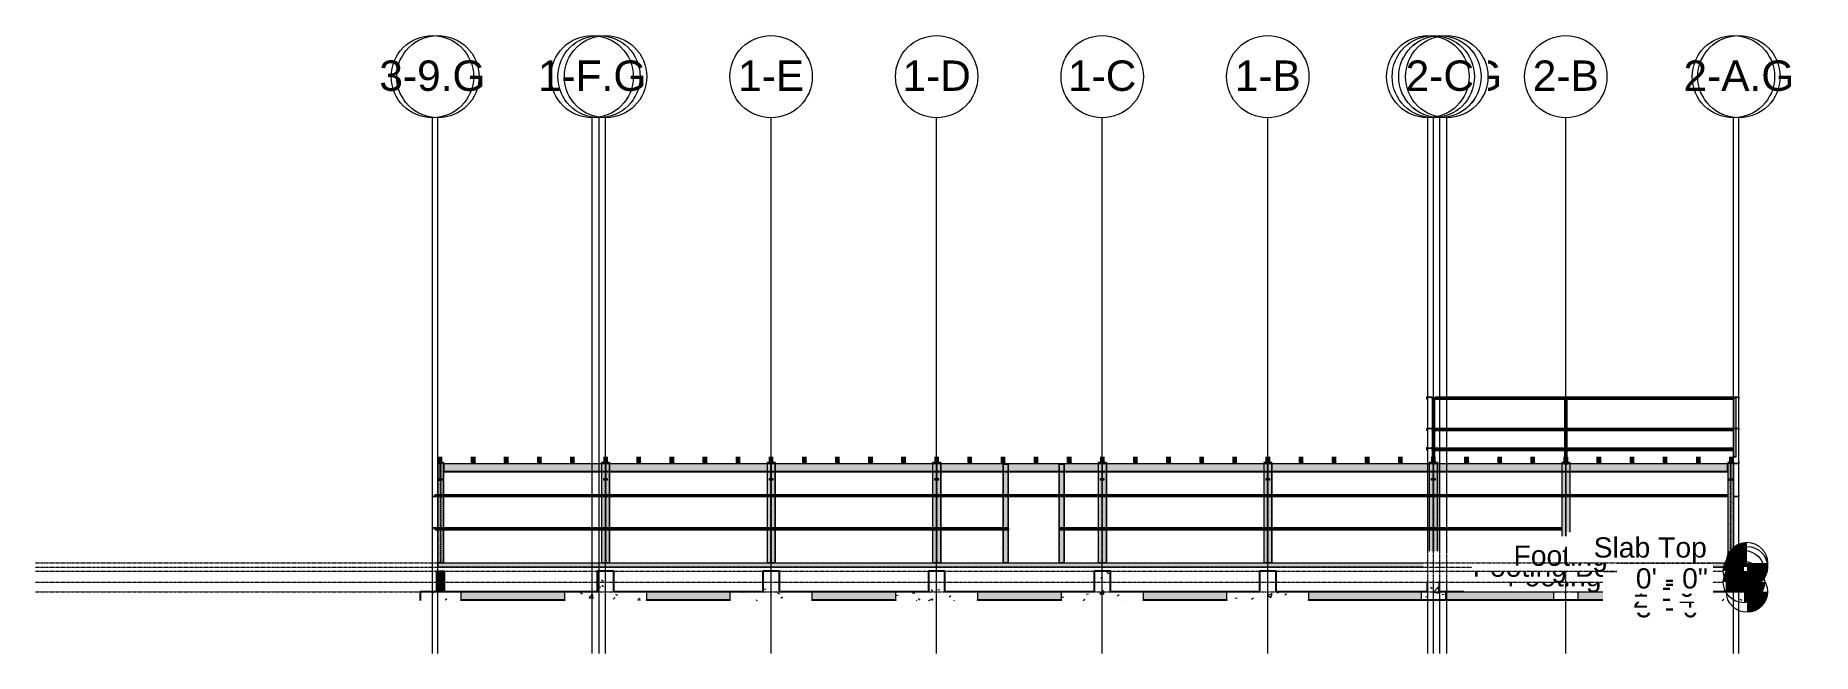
# Model space of a CAD drawing. Header units: inches. Extents: x 21954 to 47768, y -132 to 769.
# Drawn here: x 38337 to 40926, y -132 to 769 of the extents above; entities that cross this region are included whole.
import ezdxf

# ---------------------------------------------------------------- set-up
doc = ezdxf.new("R2010")
doc.units = ezdxf.units.IN
doc.header["$MEASUREMENT"] = 0
for name, pattern in [('Grid Line 1_2_', [0.875, 0.5, -0.125, 0.125, -0.125]), ('Grid Line 1_4_', [0.4375, 0.25, -0.0625, 0.0625, -0.0625]), ('Hidden 1_8_', [0.1875, 0.125, -0.0625])]:
    doc.linetypes.add(name, pattern=pattern)
for name, color, linetype, lineweight in [('A-FLOR-LEVL', 51, 'Continuous', 9), ('C-BLDG-PADS', 91, 'Continuous', 9), ('S-BEAM', 12, 'Continuous', 9), ('S-COLS', 52, 'Continuous', 9), ('S-FNDN', 32, 'Continuous', 9), ('S-GRID', 1, 'Continuous', 9), ('S-GRID-IDEN', 1, 'Continuous', 9)]:
    doc.layers.add(name, color=color, linetype=linetype, lineweight=lineweight)
doc.styles.add('Arial', font='arial.ttf', dxfattribs={"height": 44.258982})
doc.styles.add('Arial_1', font='arial.ttf', dxfattribs={"height": 29.505988})
pattern_1 = [(50, (22044.686, 94.936), (68.8574, -6.024), [7.2, -79.2]), (355, (22044.686, 94.936), (-13.32, 72.2107), [5.76, -63.36]), (100.451, (22050.424, 94.434), (55.5375, 66.1862), [6.119, -67.31]), (46.184, (22044.69, 114.14), (102.455, -15.8907), [10.8, -118.8]), (96.636, (22053.22, 112.81), (89.727, 93.5155), [9.179, -100.964]), (351.184, (22044.69, 114.14), (89.728, 93.515), [8.64, -95.04]), (21, (22054.286, 109.336), (57.3035, -38.6515), [7.2, -79.2]), (326, (22054.286, 109.336), (23.3584, 69.6146), [5.76, -63.36]), (71.451, (22059.06, 106.115), (80.662, 30.9626), [6.119, -67.31]), (37.5, (22044.686, 94.936), (1.16763, 31.95777), [3.168, -59.424, 3.168, -61.152, -63.6]), (37.5, (22044.686, 94.936), (1.16763, 31.95777), [-126.912, 3.168, -60.432]), (7.5, (22044.686, 94.936), (25.2549, 37.8634), [3.168, -33.504, 3.168, -57.984, -24.24]), (7.5, (22044.686, 94.936), (25.2549, 37.8634), [-97.824, 3.168, -21.072]), (327.5, (22023.278, 94.936), (51.24736, -2.1653), [3.168, -20.832, 3.168, -71.712, -99.36]), (327.5, (22023.278, 94.936), (51.24736, -2.1653), [-98.88, 3.168, -96.192]), (317.5, (22013.68, 94.936), (55.9863, 9.61), [3.168, -28.032, 3.168, -46.56, -70.56]), (317.5, (22013.68, 94.936), (55.9863, 9.61), [-80.928, 3.168, -67.392])]
pattern_2 = [(45, (22044.686, 94.936), (-23.75879, 23.75879), []), (45, (22044.686, 130.936), (-23.75879, 23.75879), [])]

# ---------------------------------------------------------------- blocks, each defined once
blk = doc.blocks.new('Level - Level Head - Circle-13543-Structural - Elevation - West')
at = {"layer": 'A-FLOR-LEVL'}
h = blk.add_hatch(color=256, dxfattribs=at)
edge = h.paths.add_edge_path(flags=0)
edge.add_line((22807, -42), (22777, -42))
edge.add_arc((22807, -42), 30, 90, 180, ccw=False)
edge.add_line((22807, -12), (22807, -42))
h = blk.add_hatch(color=256, dxfattribs=at)
edge = h.paths.add_edge_path(flags=0)
edge.add_line((22807, -72), (22807, -42))
edge.add_line((22807, -42), (22837, -42))
edge.add_arc((22807, -42), 30, 270, 360, ccw=False)
at = {"layer": 'A-FLOR-LEVL', "color": 250}
blk.add_circle((22807, -42), 30, dxfattribs=at)
blk = doc.blocks.new('Grid - Grid Head - Circle-13776-Structural - Elevation - West')
at = {"layer": 'S-GRID-IDEN', "color": 250}
blk.add_circle((21143.8, 708.7), 60, dxfattribs=at)
blk = doc.blocks.new('Struct_Sports Complex_2015_rvt-4-Structural - Elevation - West')
at = {"layer": 'S-FNDN', "lineweight": 5, "transparency": 33554596}
for points in [[(20909.6, -42), (20909.6, -12), (20897.6, -12), (20897.6, -42)], [(22789.3, -42), (22789.3, -12), (22777.3, -12), (22777.3, -42)]]:
    blk.add_hatch(color=9, dxfattribs=at).paths.add_polyline_path(points, flags=0)
at = {"layer": 'S-FNDN'}
h = blk.add_hatch(dxfattribs=at)
h.set_pattern_fill('FP_8', color=256, style=0, pattern_type=2)
h.set_pattern_definition(pattern_1)
h.paths.add_polyline_path([(21131.8, -42), (21155.8, -42), (21155.8, -12), (21131.8, -12)], flags=0)
h = blk.add_hatch(dxfattribs=at)
h.set_pattern_fill('FP_8', color=256, style=0, pattern_type=2)
h.set_pattern_definition(pattern_1)
h.paths.add_polyline_path([(21373.1, -42), (21397.1, -42), (21397.1, -12), (21373.1, -12)], flags=0)
h = blk.add_hatch(dxfattribs=at)
h.set_pattern_fill('FP_8', color=256, style=0, pattern_type=2)
h.set_pattern_definition(pattern_1)
h.paths.add_polyline_path([(21614.3, -42), (21638.3, -42), (21638.3, -12), (21614.3, -12)], flags=0)
h = blk.add_hatch(dxfattribs=at)
h.set_pattern_fill('FP_8', color=256, style=0, pattern_type=2)
h.set_pattern_definition(pattern_1)
h.paths.add_polyline_path([(21872, -42), (21879.6, -42), (21879.6, -12), (21855.6, -12), (21855.6, -42)], flags=0)
h = blk.add_hatch(dxfattribs=at)
h.set_pattern_fill('FP_8', color=256, style=0, pattern_type=2)
h.set_pattern_definition(pattern_1)
h.paths.add_polyline_path([(22104.4, -42), (22120.8, -42), (22120.8, -12), (22096.8, -12), (22096.8, -42)], flags=0)
h = blk.add_hatch(dxfattribs=at)
h.set_pattern_fill('FP_8', color=256, style=0, pattern_type=2)
h.set_pattern_definition(pattern_1)
h.paths.add_polyline_path([(22341.1, -42), (22359.1, -42), (22359.1, -12), (22341.1, -12)], flags=0)
h = blk.add_hatch(dxfattribs=at)
h.set_pattern_fill('FP_8', color=256, style=0, pattern_type=2)
h.set_pattern_definition(pattern_1)
h.paths.add_polyline_path([(22534.1, -42), (22552.1, -42), (22552.1, -12), (22534.1, -12)], flags=0)
h = blk.add_hatch(dxfattribs=at)
h.set_pattern_fill('FP_8', color=256, style=0, pattern_type=2)
h.set_pattern_definition(pattern_1)
h.paths.add_polyline_path([(20873.6, -54.8), (20933.6, -54.8), (20933.6, -42), (20873.6, -42)], flags=0)
h = blk.add_hatch(dxfattribs=at)
h.set_pattern_fill('FP_8', color=256, style=0, pattern_type=2)
h.set_pattern_definition(pattern_1)
h.paths.add_polyline_path([(20933.6, -54), (21083.8, -54), (21083.8, -42), (20933.6, -42)], flags=0)
h.paths.add_polyline_path([(22753.3, -54), (22753.3, -42), (22561.1, -42), (22561.1, -54), (22724.2, -54)], flags=0)
h.paths.add_polyline_path([(21325.1, -54), (21325.1, -42), (21203.8, -42), (21203.8, -54)], flags=0)
h.paths.add_polyline_path([(22414.3, -54), (22525.1, -54), (22525.1, -42), (22368.1, -42), (22368.1, -54)], flags=0)
h.paths.add_polyline_path([(21445.1, -54), (21566.3, -54), (21566.3, -42), (21445.1, -42)], flags=0)
h.paths.add_polyline_path([(22332.1, -54), (22332.1, -42), (22168.8, -42), (22168.8, -54), (22259.4, -54)], flags=0)
h.paths.add_polyline_path([(21686.3, -54), (21807.6, -54), (21807.6, -42), (21686.3, -42)], flags=0)
h.paths.add_polyline_path([(21949.5, -54), (22048.8, -54), (22048.8, -42), (21927.6, -42), (21927.6, -54)], flags=0)
h = blk.add_hatch(dxfattribs=at)
h.set_pattern_fill('FP_8', color=256, style=0, pattern_type=2)
h.set_pattern_definition(pattern_1)
h.paths.add_polyline_path([(21083.8, -54.8), (21203.8, -54.8), (21203.8, -42), (21083.8, -42), (21083.8, -54)], flags=0)
h = blk.add_hatch(dxfattribs=at)
h.set_pattern_fill('FP_8', color=256, style=0, pattern_type=2)
h.set_pattern_definition(pattern_1)
h.paths.add_polyline_path([(21325.1, -54.8), (21445.1, -54.8), (21445.1, -42), (21325.1, -42), (21325.1, -54)], flags=0)
h = blk.add_hatch(dxfattribs=at)
h.set_pattern_fill('FP_8', color=256, style=0, pattern_type=2)
h.set_pattern_definition(pattern_1)
h.paths.add_polyline_path([(21566.3, -54.8), (21686.3, -54.8), (21686.3, -42), (21566.3, -42), (21566.3, -54)], flags=0)
h = blk.add_hatch(dxfattribs=at)
h.set_pattern_fill('FP_8', color=256, style=0, pattern_type=2)
h.set_pattern_definition(pattern_1)
h.paths.add_polyline_path([(21807.6, -54.8), (21927.6, -54.8), (21927.6, -42), (21807.6, -42), (21807.6, -54)], flags=0)
h = blk.add_hatch(dxfattribs=at)
h.set_pattern_fill('FP_8', color=256, style=0, pattern_type=2)
h.set_pattern_definition(pattern_1)
h.paths.add_polyline_path([(22104.4, -54.8), (22168.8, -54.8), (22168.8, -42), (22048.8, -42), (22048.8, -54.8), (22082.3, -54.8)], flags=0)
h = blk.add_hatch(dxfattribs=at)
h.set_pattern_fill('FP_8', color=256, style=0, pattern_type=2)
h.set_pattern_definition(pattern_1)
h.paths.add_polyline_path([(22336.8, -54), (22368.1, -54), (22368.1, -42), (22332.1, -42), (22332.1, -54)], flags=0)
h = blk.add_hatch(dxfattribs=at)
h.set_pattern_fill('FP_8', color=256, style=0, pattern_type=2)
h.set_pattern_definition(pattern_1)
h.paths.add_polyline_path([(22561.1, -54), (22561.1, -42), (22525.1, -42), (22525.1, -54)], flags=0)
h = blk.add_hatch(dxfattribs=at)
h.set_pattern_fill('FP_8', color=256, style=0, pattern_type=2)
h.set_pattern_definition(pattern_1)
h.paths.add_polyline_path([(22813.3, -54.8), (22813.3, -42), (22753.3, -42), (22753.3, -54.8), (22761.5, -54.8)], flags=0)
at = {"layer": 'S-FNDN', "color": 250}
for p, q in [((20897.6, -12), (20909.6, -12)), ((20897.6, -12), (20897.6, -42)), ((20909.6, -42), (20909.6, -12)), ((22777.3, -12), (22789.3, -12)), ((22777.3, -12), (22777.3, -42)), ((22789.3, -42), (22789.3, -12))]:
    blk.add_line(p, q, dxfattribs=at)
at = {"layer": 'S-FNDN', "color": 8}
for p, q in [((20909.6, -12), (20897.6, -12)), ((20897.6, -42), (20897.6, -12)), ((20909.6, -42), (20909.6, -12)), ((22789.3, -12), (22777.3, -12)), ((22777.3, -42), (22777.3, -12)), ((22789.3, -42), (22789.3, -12))]:
    blk.add_line(p, q, dxfattribs=at)
at = {"layer": 'S-FNDN', "color": 7, "lineweight": 25}
for p, q in [((21155.8, -12), (21131.8, -12)), ((21131.8, -12), (21131.8, -42)), ((21155.8, -42), (21155.8, -12)), ((21397.1, -12), (21373.1, -12)), ((21373.1, -12), (21373.1, -42)), ((21397.1, -42), (21397.1, -12)), ((21638.3, -12), (21614.3, -12)), ((21614.3, -12), (21614.3, -42)), ((21638.3, -42), (21638.3, -12)), ((21879.6, -12), (21855.6, -12)), ((21855.6, -12), (21855.6, -42)), ((21879.6, -42), (21879.6, -12)), ((22120.8, -12), (22096.8, -12)), ((22096.8, -12), (22096.8, -42)), ((22120.8, -42), (22120.8, -12)), ((22359.1, -12), (22341.1, -12)), ((22341.1, -12), (22341.1, -42)), ((22359.1, -42), (22359.1, -12)), ((22552.1, -12), (22534.1, -12)), ((22534.1, -12), (22534.1, -42)), ((22552.1, -42), (22552.1, -12)), ((20933.6, -42), (20873.6, -42)), ((20873.6, -42), (20873.6, -54.8)), ((21083.8, -42), (20933.6, -42)), ((21131.8, -42), (21083.8, -42)), ((21203.8, -42), (21155.8, -42)), ((21325.1, -42), (21203.8, -42)), ((21373.1, -42), (21325.1, -42)), ((21445.1, -42), (21397.1, -42)), ((21566.3, -42), (21445.1, -42)), ((21614.3, -42), (21566.3, -42)), ((21686.3, -42), (21638.3, -42)), ((21807.6, -42), (21686.3, -42)), ((21855.6, -42), (21807.6, -42)), ((21927.6, -42), (21879.6, -42)), ((22048.8, -42), (21927.6, -42)), ((22096.8, -42), (22048.8, -42)), ((22168.8, -42), (22120.8, -42)), ((22332.1, -42), (22168.8, -42)), ((22341.1, -42), (22332.1, -42)), ((22368.1, -42), (22359.1, -42)), ((22525.1, -42), (22368.1, -42)), ((22534.1, -42), (22525.1, -42)), ((22561.1, -42), (22552.1, -42)), ((22753.3, -42), (22561.1, -42)), ((22813.3, -42), (22753.3, -42)), ((22813.3, -54.8), (22813.3, -42)), ((20933.6, -54), (21083.8, -54)), ((20933.6, -54.8), (20933.6, -54)), ((21083.8, -54), (21083.8, -54.8)), ((21203.8, -54), (21325.1, -54)), ((21203.8, -54.8), (21203.8, -54)), ((21325.1, -54), (21325.1, -54.8)), ((21445.1, -54), (21566.3, -54)), ((21445.1, -54.8), (21445.1, -54)), ((21566.3, -54), (21566.3, -54.8)), ((21686.3, -54), (21807.6, -54)), ((21686.3, -54.8), (21686.3, -54)), ((21807.6, -54), (21807.6, -54.8)), ((21927.6, -54), (22048.8, -54)), ((21927.6, -54.8), (21927.6, -54)), ((22048.8, -54), (22048.8, -54.8)), ((22168.8, -54), (22332.1, -54)), ((22168.8, -54.8), (22168.8, -54)), ((22332.1, -54), (22368.1, -54)), ((22368.1, -54), (22525.1, -54)), ((22525.1, -54), (22561.1, -54)), ((22561.1, -54), (22753.3, -54)), ((22753.3, -54), (22753.3, -54.8))]:
    blk.add_line(p, q, dxfattribs=at)
at = {"layer": 'S-FNDN', "color": 254}
for p, q in [((20897.6, -42), (20909.6, -42)), ((20933.6, -54), (20933.6, -42)), ((21083.8, -42), (21083.8, -54)), ((21203.8, -54), (21203.8, -42)), ((21325.1, -42), (21325.1, -54)), ((21445.1, -54), (21445.1, -42)), ((21566.3, -42), (21566.3, -54)), ((21686.3, -54), (21686.3, -42)), ((21807.6, -42), (21807.6, -54)), ((21927.6, -54), (21927.6, -42)), ((22048.8, -42), (22048.8, -54)), ((22168.8, -54), (22168.8, -42)), ((22332.1, -42), (22332.1, -54)), ((22368.1, -54), (22368.1, -42)), ((22525.1, -42), (22525.1, -54)), ((22561.1, -54), (22561.1, -42)), ((22753.3, -42), (22753.3, -54)), ((22777.3, -42), (22789.3, -42))]:
    blk.add_line(p, q, dxfattribs=at)
at = {"layer": 'S-FNDN', "color": 253}
for p, q in [((20909.6, -42), (20897.6, -42)), ((21083.8, -42), (20933.6, -42)), ((21325.1, -42), (21203.8, -42)), ((21566.3, -42), (21445.1, -42)), ((21807.6, -42), (21686.3, -42)), ((22048.8, -42), (21927.6, -42)), ((22332.1, -42), (22168.8, -42)), ((22525.1, -42), (22368.1, -42)), ((22753.3, -42), (22561.1, -42)), ((22789.3, -42), (22777.3, -42)), ((20933.6, -54), (21083.8, -54)), ((21203.8, -54), (21325.1, -54)), ((21445.1, -54), (21566.3, -54)), ((21686.3, -54), (21807.6, -54)), ((21927.6, -54), (22048.8, -54)), ((22168.8, -54), (22332.1, -54)), ((22368.1, -54), (22525.1, -54)), ((22561.1, -54), (22753.3, -54))]:
    blk.add_line(p, q, dxfattribs=at)
at = {"layer": 'S-GRID', "linetype": 'Grid Line 1_4_'}
for p, q in [((20891.6, -132), (20891.6, 648.7)), ((20899.6, -132), (20899.6, 648.7)), ((21124.3, -132), (21124.3, 648.7)), ((21134.3, -132), (21134.3, 648.7)), ((21143.8, -132), (21143.8, 648.7)), ((21385.1, -132), (21385.1, 648.7)), ((21385.1, -132), (21385.1, 648.7)), ((21626.3, -132), (21626.3, 648.7)), ((21626.3, -132), (21626.3, 648.7)), ((21867.6, -132), (21867.6, 648.7)), ((21867.6, -132), (21867.6, 648.7)), ((22108.8, -132), (22108.8, 648.7)), ((22108.8, -132), (22108.8, 648.7)), ((22787.3, -132), (22787.3, 648.7)), ((22787.3, -132), (22787.3, 648.7)), ((22795.3, -132), (22795.3, 648.7)), ((22795.3, -132), (22795.3, 648.7))]:
    blk.add_line(p, q, dxfattribs=at)
at = {"color": 10, "lineweight": 5}
for p in [(0, 42), (-4.4, 30), (-4.4, 14), (0, 36), (0, 0)]:
    blk.add_blockref('Level - Level Head - Circle-13543-Structural - Elevation - West', p, dxfattribs=at)
at = {"layer": 'S-GRID-IDEN', "char_height": 44.26, "width": 106.38, "attachment_point": 2, "line_spacing_factor": 0.938532, "style": 'Arial', "bg_fill": 3, "box_fill_scale": 1.25, "bg_fill_color": 0, "bg_fill_transparency": 0}
for s, insert in [('3-9', (20899.5, 732.3)), ('3-8', (21143.8, 732.3)), ('3-7', (21385, 732.3)), ('3-6', (21626.3, 732.3)), ('3-5', (21867.5, 732.3)), ('3-4', (22108.8, 732.3)), ('3-3', (22350, 732.3)), ('3-2', (22543, 732.3)), ('3-1', (22787.3, 732.3))]:
    blk.add_mtext(s, dxfattribs=dict(at, insert=insert))
at = {"layer": 'A-FLOR-LEVL', "insert": (22748.6, -4.7), "char_height": 29.506, "width": 346.68, "attachment_point": 3, "line_spacing_factor": 0.938532, "style": 'Arial_1', "bg_fill": 3, "box_fill_scale": 1.25, "bg_fill_color": 0, "bg_fill_transparency": 0}
blk.add_mtext('Footing Top Ext', dxfattribs=at)
at = {"layer": 'S-GRID-IDEN', "char_height": 44.26, "attachment_point": 2, "line_spacing_factor": 0.938532, "style": 'Arial', "bg_fill": 3, "box_fill_scale": 1.25, "bg_fill_color": 0, "bg_fill_transparency": 0}
for s, insert, width in [('3-9.G', (20891.5, 732.3), 184.14), ('1-F', (21134.3, 732.3), 110.16), ('1-E', (21385, 732.3), 114.48), ('1-D', (21626.3, 732.3), 118.26), ('1-C', (21867.5, 732.3), 118.26), ('1-B', (22108.8, 732.3), 114.48), ('3-3.G', (22342, 732.3), 184.14), ('3-1.G', (22795.3, 732.3), 184.14)]:
    blk.add_mtext(s, dxfattribs=dict(at, insert=insert, width=width))
at = {"color": 10, "lineweight": 5}
for p in [(-252.3, 0), (-244.3, 0), (241.2, 0), (241.2, 0), (482.5, 0), (482.5, 0), (723.7, 0), (723.7, 0), (965, 0), (965, 0)]:
    blk.add_blockref('Grid - Grid Head - Circle-13776-Structural - Elevation - West', p, dxfattribs=at)
at = {"layer": 'A-FLOR-LEVL', "insert": (22750.1, -49.8), "char_height": 29.51, "width": 141.12, "attachment_point": 3, "line_spacing_factor": 0.938532, "style": 'Arial_1', "bg_fill": 3, "box_fill_scale": 1.25, "bg_fill_color": 0, "bg_fill_transparency": 0}
blk.add_mtext('-3\' - 6"', dxfattribs=at)
at = {"layer": 'S-GRID-IDEN', "char_height": 44.26, "attachment_point": 2, "line_spacing_factor": 0.938532, "style": 'Arial', "bg_fill": 3, "box_fill_scale": 1.25, "bg_fill_color": 0, "bg_fill_transparency": 0}
for s, insert, width in [('1-F.G', (21124.3, 732.3), 187.92), ('1-A', (22359.5, 732.3), 114.48), ('2-A', (22787.3, 732.3), 114.48)]:
    blk.add_mtext(s, dxfattribs=dict(at, insert=insert, width=width))
at = {"layer": 'A-FLOR-LEVL', "linetype": 'Grid Line 1_4_'}
blk.add_line((20313.2, -42), (22777, -42), dxfattribs=at)
at = {"color": 10, "lineweight": 5}
for p in [(-19.5, 0), (-9.5, 0), (0, 0)]:
    blk.add_blockref('Grid - Grid Head - Circle-13776-Structural - Elevation - West', p, dxfattribs=at)
at = {"layer": 'S-GRID-IDEN', "char_height": 44.26, "width": 192.24, "attachment_point": 2, "line_spacing_factor": 0.938532, "style": 'Arial', "bg_fill": 3, "box_fill_scale": 1.25, "bg_fill_color": 0, "bg_fill_transparency": 0}
for s, insert in [('1-A.G', (22369.5, 732.3)), ('2-A.G', (22795.3, 732.3))]:
    blk.add_mtext(s, dxfattribs=dict(at, insert=insert))
at = {"color": 10, "lineweight": 5}
for p in [(1643.5, 0), (1643.5, 0), (1651.5, 0), (1651.5, 0)]:
    blk.add_blockref('Grid - Grid Head - Circle-13776-Structural - Elevation - West', p, dxfattribs=at)
at = {"layer": 'A-FLOR-LEVL', "insert": (22744.1, 9.3), "char_height": 29.506, "width": 401.4, "attachment_point": 3, "line_spacing_factor": 0.938532, "style": 'Arial_1', "bg_fill": 3, "box_fill_scale": 1.25, "bg_fill_color": 0, "bg_fill_transparency": 0}
blk.add_mtext('Footing Bottom Int', dxfattribs=at)
at = {"layer": 'S-GRID-IDEN', "char_height": 44.26, "attachment_point": 2, "line_spacing_factor": 0.938532, "style": 'Arial', "bg_fill": 3, "box_fill_scale": 1.25, "bg_fill_color": 0, "bg_fill_transparency": 0}
for s, insert, width in [('2-C', (22359.5, 732.3), 118.26), ('2-B', (22543, 732.3), 114.48)]:
    blk.add_mtext(s, dxfattribs=dict(at, insert=insert, width=width))
at = {"layer": 'S-GRID', "linetype": 'Grid Line 1_4_'}
for p, q in [((22342.1, -132), (22342.1, 648.7)), ((22350.1, -132), (22350.1, 648.7)), ((22359.6, -132), (22359.6, 648.7)), ((22359.6, -132), (22359.6, 648.7)), ((22369.6, -132), (22369.6, 648.7)), ((22543.1, -132), (22543.1, 648.7)), ((22543.1, -132), (22543.1, 648.7))]:
    blk.add_line(p, q, dxfattribs=at)
at = {"color": 10, "lineweight": 5}
for p in [(1198.2, 0), (1206.2, 0), (1215.8, 0), (1215.8, 0), (1225.8, 0), (1399.2, 0), (1399.2, 0)]:
    blk.add_blockref('Grid - Grid Head - Circle-13776-Structural - Elevation - West', p, dxfattribs=at)
at = {"layer": 'A-FLOR-LEVL', "insert": (22745.6, -35.8), "char_height": 29.51, "width": 141.12, "attachment_point": 3, "line_spacing_factor": 0.938532, "style": 'Arial_1', "bg_fill": 3, "box_fill_scale": 1.25, "bg_fill_color": 0, "bg_fill_transparency": 0}
blk.add_mtext('-2\' - 4"', dxfattribs=at)
at = {"layer": 'A-FLOR-LEVL', "linetype": 'Grid Line 1_4_'}
blk.add_line((20313.2, -28), (22772.5, -28), dxfattribs=at)
at = {"layer": 'A-FLOR-LEVL', "insert": (22748.6, 31.3), "char_height": 29.506, "width": 267.48, "attachment_point": 3, "line_spacing_factor": 0.938532, "style": 'Arial_1', "bg_fill": 3, "box_fill_scale": 1.25, "bg_fill_color": 0, "bg_fill_transparency": 0}
blk.add_mtext('Slab Bottom', dxfattribs=at)
at = {"layer": 'A-FLOR-LEVL', "insert": (22750.1, -13.8), "char_height": 29.51, "width": 141.12, "attachment_point": 3, "line_spacing_factor": 0.938532, "style": 'Arial_1', "bg_fill": 3, "box_fill_scale": 1.25, "bg_fill_color": 0, "bg_fill_transparency": 0}
blk.add_mtext('-0\' - 6"', dxfattribs=at)
at = {"layer": 'A-FLOR-LEVL', "linetype": 'Grid Line 1_4_'}
blk.add_line((20313.2, -6), (22777, -6), dxfattribs=at)
at = {"layer": 'A-FLOR-LEVL', "insert": (22744.1, 25.3), "char_height": 29.506, "width": 330.48, "attachment_point": 3, "line_spacing_factor": 0.938532, "style": 'Arial_1', "bg_fill": 3, "box_fill_scale": 1.25, "bg_fill_color": 0, "bg_fill_transparency": 0}
blk.add_mtext('Footing Top Int', dxfattribs=at)
at = {"layer": 'A-FLOR-LEVL', "insert": (22745.6, -19.8), "char_height": 29.51, "width": 141.12, "attachment_point": 3, "line_spacing_factor": 0.938532, "style": 'Arial_1', "bg_fill": 3, "box_fill_scale": 1.25, "bg_fill_color": 0, "bg_fill_transparency": 0}
blk.add_mtext('-1\' - 0"', dxfattribs=at)
at = {"layer": 'A-FLOR-LEVL', "linetype": 'Grid Line 1_4_'}
blk.add_line((20313.2, -12), (22772.5, -12), dxfattribs=at)
at = {"layer": 'A-FLOR-LEVL', "insert": (22748.6, 37.3), "char_height": 29.51, "width": 196.56, "attachment_point": 3, "line_spacing_factor": 0.938532, "style": 'Arial_1', "bg_fill": 3, "box_fill_scale": 1.25, "bg_fill_color": 0, "bg_fill_transparency": 0}
blk.add_mtext('Slab Top', dxfattribs=at)
at = {"layer": 'A-FLOR-LEVL', "insert": (22750.1, -7.8), "char_height": 29.51, "width": 124.92, "attachment_point": 3, "line_spacing_factor": 0.938532, "style": 'Arial_1', "bg_fill": 3, "box_fill_scale": 1.25, "bg_fill_color": 0, "bg_fill_transparency": 0}
blk.add_mtext('0\' - 0"', dxfattribs=at)
at = {"layer": 'A-FLOR-LEVL', "linetype": 'Grid Line 1_4_'}
blk.add_line((20313.2, 0), (22777, 0), dxfattribs=at)
blk = doc.blocks.new('W-Wide Flange-Column - B3_F-1169090-Structural - Elevation - West')
at = {"layer": 'S-COLS', "linetype": 'Hidden 1_8_'}
for p, q in [((22349.9, 146.3), (22349.9, 146.5)), ((22349.9, 99.7), (22349.9, 146.3)), ((22350.2, 146.5), (22350.2, 146.3)), ((22350.2, 146.3), (22350.2, 99.7)), ((22349.9, 96.9), (22349.9, 99.6)), ((22349.9, 51.3), (22349.9, 96.7)), ((22350.2, 99.6), (22350.2, 96.9)), ((22350.2, 96.7), (22350.2, 51.3)), ((22349.9, 48.4), (22349.9, 51.1)), ((22349.9, 0), (22349.9, 48.3)), ((22350.2, 51.1), (22350.2, 48.4)), ((22350.2, 48.3), (22350.2, 0))]:
    blk.add_line(p, q, dxfattribs=at)
blk = doc.blocks.new('W-Wide Flange-Column - B3_F-V37-Structural - Elevation - West')
at = {"layer": 'S-COLS', "linetype": 'Hidden 1_8_'}
for p, q in [((21143.6, 146.3), (21143.6, 146.5)), ((21143.6, 99.7), (21143.6, 146.3)), ((21144, 146.5), (21144, 146.3)), ((21144, 146.3), (21144, 99.7)), ((21143.6, 96.9), (21143.6, 99.6)), ((21143.6, 51.3), (21143.6, 96.7)), ((21144, 99.6), (21144, 96.9)), ((21144, 96.7), (21144, 51.3)), ((21143.6, 48.4), (21143.6, 51.1)), ((21143.6, 0), (21143.6, 48.3)), ((21144, 51.1), (21144, 48.4)), ((21144, 48.3), (21144, 0))]:
    blk.add_line(p, q, dxfattribs=at)
blk = doc.blocks.new('W-Wide Flange-Column - B3_F-V38-Structural - Elevation - West')
at = {"layer": 'S-COLS', "linetype": 'Hidden 1_8_'}
for p, q in [((21626.1, 146.3), (21626.1, 146.5)), ((21626.1, 99.7), (21626.1, 146.3)), ((21626.5, 146.5), (21626.5, 146.3)), ((21626.5, 146.3), (21626.5, 99.7)), ((21626.1, 96.9), (21626.1, 99.6)), ((21626.1, 51.3), (21626.1, 96.7)), ((21626.5, 99.6), (21626.5, 96.9)), ((21626.5, 96.7), (21626.5, 51.3)), ((21626.1, 48.4), (21626.1, 51.1)), ((21626.1, 0), (21626.1, 48.3)), ((21626.5, 51.1), (21626.5, 48.4)), ((21626.5, 48.3), (21626.5, 0))]:
    blk.add_line(p, q, dxfattribs=at)
blk = doc.blocks.new('W-Wide Flange - 8_ WIDE-1169467-Structural - Elevation - West')
at = {"layer": 'S-BEAM', "transparency": 33554596}
h = blk.add_hatch(color=256, dxfattribs=at)
h.paths.add_polyline_path([(21870.6, 147.1), (21870.6, 147.3), (21870.3, 147.2), (21870.3, 147.1)], flags=0)
h.paths.add_polyline_path([(21864.6, 147.1), (21864.8, 147.1), (21864.8, 147.3), (21864.6, 147.3)], flags=0)
for points in [[(21866.7, 121.1), (21870.6, 121.1), (21870.6, 122.5), (21868.6, 122.5), (21868.2, 122.8), (21868, 123.2), (21867.9, 123.4), (21868, 145.1), (21868.2, 145.5), (21868.6, 145.7), (21868.8, 145.8), (21870.6, 145.8), (21870.6, 147.1), (21870.3, 147), (21870.3, 146.3), (21864.8, 146.3), (21864.8, 147.1), (21864.6, 147.1), (21864.6, 145.8), (21866.5, 145.7), (21866.9, 145.5), (21867.2, 145.1), (21867.2, 144.2), (21867.1, 123), (21866.9, 122.7), (21866.5, 122.5), (21866.3, 122.5), (21864.6, 122.5), (21864.6, 121.1), (21866.7, 121.1)], [(21867.2, 147.1), (21870.3, 147.1), (21870.3, 147.3), (21864.8, 147.3), (21864.8, 147.1)], [(21866.7, 146.3), (21866.7, 146.5), (21867.4, 146.5), (21867.4, 146.3), (21867.7, 146.3), (21867.8, 146.5), (21868.4, 146.5), (21868.4, 146.3), (21870.3, 146.3), (21870.3, 147.1), (21864.8, 147.1), (21864.8, 146.3), (21865.8, 146.3)], [(21866.3, 122.5), (21866.3, 122.6), (21864.6, 122.5)], [(21870.6, 122.5), (21870.6, 122.6), (21868.8, 122.5)]]:
    blk.add_hatch(color=256, dxfattribs=at).paths.add_polyline_path(points, flags=0)
h = blk.add_hatch(color=256, dxfattribs=at)
h.paths.add_polyline_path([(21868.2, 146.3), (21868.4, 146.3), (21868.4, 146.5), (21867.7, 146.5), (21867.8, 146.3), (21868, 146.3)], flags=0)
h.paths.add_polyline_path([(21866.7, 146.3), (21867.4, 146.3), (21867.3, 146.5), (21866.7, 146.5), (21866.7, 146.3)], flags=0)
at = {"layer": 'S-BEAM'}
for p, q in [((21864.6, 147.1), (21864.6, 147.3)), ((21864.8, 147.1), (21864.6, 147.1)), ((21864.6, 147.1), (21864.6, 146.5)), ((21864.6, 146.5), (21864.6, 145.8)), ((21864.6, 145.8), (21864.6, 145.9)), ((21864.6, 145.8), (21866.3, 145.8)), ((21870.3, 147.1), (21864.8, 147.1)), ((21867.2, 144.9), (21867.2, 144.7)), ((21867.2, 144.2), (21867.2, 133.7)), ((21867.2, 133.2), (21867.2, 132.9)), ((21867.2, 132.9), (21867.2, 123.4)), ((21867.9, 144.7), (21867.9, 144.9)), ((21867.9, 133.7), (21867.9, 144.2)), ((21867.9, 132.9), (21867.9, 133.2)), ((21867.9, 123.4), (21867.9, 132.9)), ((21868.8, 145.8), (21870.6, 145.8)), ((21870.6, 147.1), (21870.3, 147.1)), ((21870.6, 147.1), (21870.6, 147.3)), ((21870.6, 146.5), (21870.6, 147.1)), ((21870.6, 145.8), (21870.6, 146.5)), ((21870.6, 145.8), (21870.6, 145.9)), ((21864.6, 122.6), (21864.6, 122.5)), ((21864.6, 122.5), (21864.6, 121.1)), ((21866.3, 122.5), (21864.6, 122.5)), ((21864.6, 121.1), (21864.6, 121.2)), ((21864.6, 121.1), (21866.7, 121.1)), ((21866.7, 121.1), (21866.9, 121.1)), ((21866.9, 121.1), (21867.1, 121.1)), ((21867.4, 121.1), (21867.7, 121.1)), ((21868.1, 121.1), (21868.2, 121.1)), ((21868.3, 121.1), (21870.6, 121.1)), ((21870.6, 122.5), (21868.8, 122.5)), ((21870.6, 122.5), (21870.6, 122.6)), ((21870.6, 121.1), (21870.6, 122.5)), ((21870.6, 121.1), (21870.6, 121.2))]:
    blk.add_line(p, q, dxfattribs=at)
for centre, start_param, end_param in [((21866.3, 144.9), 1.066636, 1.570796), ((21866.3, 144.9), 0.824593, 1.047198), ((21866.3, 144.9), 0.523599, 0.785398), ((21866.3, 144.9), 0.261799, 0.508781), ((21866.3, 144.9), 0, 0.200429), ((21868.8, 144.9), 2.941164, 3.141593), ((21868.8, 144.9), 2.356194, 2.617994), ((21868.8, 144.9), 2.629781, 2.879793), ((21868.8, 144.9), 2.094395, 2.276372), ((21868.8, 144.9), 1.570796, 2.074957), ((21866.3, 123.4), 4.712389, 5.21655), ((21866.3, 123.4), 5.246908, 5.452441), ((21866.3, 123.4), 5.498882, 5.759587), ((21866.3, 123.4), 5.831118, 6.283185), ((21868.8, 123.4), 3.216804, 3.653405), ((21868.8, 123.4), 3.709281, 3.926991), ((21868.8, 123.4), 4.208228, 4.712389)]:
    blk.add_ellipse(centre, major_axis=(0.89, 0), ratio=0.999133, start_param=start_param, end_param=end_param, dxfattribs=at)
blk = doc.blocks.new('W-Wide Flange - 8_ WIDE-V39-Structural - Elevation - West')
at = {"layer": 'S-BEAM', "transparency": 33554596}
h = blk.add_hatch(color=256, dxfattribs=at)
h.paths.add_polyline_path([(21629.3, 147.1), (21629.3, 147.3), (21629.1, 147.2), (21629.1, 147.1)], flags=0)
h.paths.add_polyline_path([(21623.3, 147.1), (21623.6, 147.1), (21623.6, 147.3), (21623.3, 147.3)], flags=0)
for points in [[(21625.5, 121.1), (21629.3, 121.1), (21629.3, 122.5), (21627.3, 122.5), (21626.9, 122.8), (21626.7, 123.2), (21626.7, 123.4), (21626.7, 145.1), (21627, 145.5), (21627.3, 145.7), (21627.6, 145.8), (21629.3, 145.8), (21629.3, 147.1), (21629.1, 147), (21629.1, 146.3), (21623.6, 146.3), (21623.6, 147.1), (21623.3, 147.1), (21623.3, 145.8), (21625.3, 145.7), (21625.7, 145.5), (21625.9, 145.1), (21625.9, 144.2), (21625.8, 123), (21625.6, 122.7), (21625.3, 122.5), (21625, 122.5), (21623.3, 122.5), (21623.3, 121.1), (21625.5, 121.1)], [(21625.1, 147.1), (21629.1, 147.1), (21629.1, 147.3), (21623.6, 147.3), (21623.6, 147.1)], [(21626.2, 146.3), (21626.4, 146.3), (21626.5, 146.5), (21627.1, 146.5), (21627.1, 146.3), (21629.1, 146.3), (21629.1, 147.1), (21623.6, 147.1), (21623.6, 146.3), (21625.5, 146.3), (21625.5, 146.5), (21626.2, 146.5)], [(21625, 122.5), (21625, 122.6), (21623.3, 122.5)], [(21629.3, 122.5), (21629.3, 122.6), (21627.6, 122.5)]]:
    blk.add_hatch(color=256, dxfattribs=at).paths.add_polyline_path(points, flags=0)
h = blk.add_hatch(color=256, dxfattribs=at)
h.paths.add_polyline_path([(21627, 146.3), (21627.1, 146.3), (21627.1, 146.5), (21626.4, 146.5), (21626.5, 146.3), (21627, 146.3)], flags=0)
h.paths.add_polyline_path([(21625.5, 146.3), (21626.2, 146.3), (21626.1, 146.5), (21625.5, 146.5), (21625.5, 146.3)], flags=0)
at = {"layer": 'S-BEAM'}
for p, q in [((21623.3, 147.1), (21623.3, 147.3)), ((21623.6, 147.1), (21623.3, 147.1)), ((21623.3, 147.1), (21623.3, 146.5)), ((21623.3, 146.5), (21623.3, 145.8)), ((21623.3, 145.8), (21623.3, 145.9)), ((21623.3, 145.8), (21625, 145.8)), ((21629.1, 147.1), (21623.6, 147.1)), ((21625.9, 144.9), (21625.9, 144.7)), ((21625.9, 144.2), (21625.9, 133.7)), ((21625.9, 133.2), (21625.9, 132.9)), ((21625.9, 132.9), (21625.9, 123.4)), ((21626.7, 144.7), (21626.7, 144.9)), ((21626.7, 133.7), (21626.7, 144.2)), ((21626.7, 132.9), (21626.7, 133.2)), ((21626.7, 123.4), (21626.7, 132.9)), ((21627.6, 145.8), (21629.3, 145.8)), ((21629.3, 147.1), (21629.1, 147.1)), ((21629.3, 147.1), (21629.3, 147.3)), ((21629.3, 146.5), (21629.3, 147.1)), ((21629.3, 145.8), (21629.3, 146.5)), ((21629.3, 145.8), (21629.3, 145.9)), ((21623.3, 122.6), (21623.3, 122.5)), ((21623.3, 122.5), (21623.3, 121.1)), ((21625, 122.5), (21623.3, 122.5)), ((21623.3, 121.1), (21623.3, 121.2)), ((21623.3, 121.1), (21625.5, 121.1)), ((21625.5, 121.1), (21625.6, 121.1)), ((21625.7, 121.1), (21625.8, 121.1)), ((21626.2, 121.1), (21626.5, 121.1)), ((21626.8, 121.1), (21627, 121.1)), ((21627, 121.1), (21629.3, 121.1)), ((21629.3, 122.5), (21627.6, 122.5)), ((21629.3, 122.5), (21629.3, 122.6)), ((21629.3, 121.1), (21629.3, 122.5)), ((21629.3, 121.1), (21629.3, 121.2))]:
    blk.add_line(p, q, dxfattribs=at)
for centre, start_param, end_param in [((21625, 144.9), 1.066636, 1.570796), ((21625, 144.9), 0.824593, 1.047198), ((21625, 144.9), 0.523599, 0.785398), ((21625, 144.9), 0.261799, 0.508781), ((21625, 144.9), 0, 0.200429), ((21627.6, 144.9), 2.629781, 2.879793), ((21627.6, 144.9), 2.941164, 3.141593), ((21627.6, 144.9), 2.356194, 2.617994), ((21627.6, 144.9), 2.094395, 2.276372), ((21627.6, 144.9), 1.570796, 2.074957), ((21625, 123.4), 4.712389, 5.21655), ((21625, 123.4), 5.246908, 5.452441), ((21625, 123.4), 5.498882, 5.759587), ((21625, 123.4), 5.831118, 6.283185), ((21627.6, 123.4), 3.216804, 3.653405), ((21627.6, 123.4), 3.709281, 3.926991), ((21627.6, 123.4), 4.208228, 4.712389)]:
    blk.add_ellipse(centre, major_axis=(0.89, 0), ratio=0.999133, start_param=start_param, end_param=end_param, dxfattribs=at)
blk = doc.blocks.new('W-Wide Flange - 8_ WIDE-V40-Structural - Elevation - West')
at = {"layer": 'S-BEAM', "transparency": 33554596}
h = blk.add_hatch(color=256, dxfattribs=at)
h.paths.add_polyline_path([(21382.3, 147.1), (21382.3, 147.3), (21382.1, 147.3), (21382.1, 147.1)], flags=0)
h.paths.add_polyline_path([(21388.1, 147.1), (21388.1, 147.3), (21387.8, 147.2), (21387.9, 147.1)], flags=0)
for points in [[(21384.2, 121.1), (21388.1, 121.1), (21388.1, 122.5), (21386.1, 122.5), (21385.7, 122.8), (21385.5, 123.2), (21385.4, 123.4), (21385.5, 145.1), (21385.7, 145.5), (21386.1, 145.7), (21386.3, 145.8), (21388.1, 145.8), (21388.1, 147.1), (21387.8, 147), (21387.8, 146.3), (21382.3, 146.3), (21382.3, 147.1), (21382.1, 147.1), (21382.1, 145.8), (21384, 145.7), (21384.4, 145.5), (21384.7, 145.1), (21384.7, 144.2), (21384.6, 123), (21384.4, 122.7), (21384, 122.5), (21383.8, 122.5), (21382.1, 122.5), (21382.1, 121.1), (21384.2, 121.1)], [(21383, 147.1), (21387.8, 147.1), (21387.8, 147.3), (21382.3, 147.3), (21382.3, 147.1)], [(21385.2, 146.3), (21385.3, 146.5), (21385.9, 146.5), (21385.9, 146.3), (21387.8, 146.3), (21387.8, 147.1), (21382.3, 147.1), (21382.3, 146.3), (21384.2, 146.3), (21384.2, 146.5), (21384.9, 146.5), (21384.9, 146.3)], [(21383.8, 122.5), (21383.8, 122.6), (21382.1, 122.5)]]:
    blk.add_hatch(color=256, dxfattribs=at).paths.add_polyline_path(points, flags=0)
h = blk.add_hatch(color=256, dxfattribs=at)
h.paths.add_polyline_path([(21385.7, 146.3), (21385.9, 146.3), (21385.9, 146.5), (21385.2, 146.5), (21385.3, 146.3), (21385.5, 146.3)], flags=0)
h.paths.add_polyline_path([(21384.2, 146.3), (21384.9, 146.3), (21384.8, 146.5), (21384.2, 146.5), (21384.2, 146.3)], flags=0)
at = {"layer": 'S-BEAM'}
for p, q in [((21382.1, 147.1), (21382.1, 147.3)), ((21382.3, 147.1), (21382.1, 147.1)), ((21382.1, 147.1), (21382.1, 146.5)), ((21382.1, 146.5), (21382.1, 145.8)), ((21382.1, 145.8), (21382.1, 145.9)), ((21382.1, 145.8), (21383.8, 145.8)), ((21387.8, 147.1), (21382.3, 147.1)), ((21384.7, 144.9), (21384.7, 144.7)), ((21384.7, 144.2), (21384.7, 133.7)), ((21384.7, 133.2), (21384.7, 132.9)), ((21384.7, 132.9), (21384.7, 123.4)), ((21385.4, 144.7), (21385.4, 144.9)), ((21385.4, 133.7), (21385.4, 144.2)), ((21385.4, 132.9), (21385.4, 133.2)), ((21385.4, 123.4), (21385.4, 132.9)), ((21386.3, 145.8), (21388.1, 145.8)), ((21388.1, 147.1), (21387.9, 147.1)), ((21388.1, 147.1), (21388.1, 147.3)), ((21388.1, 146.5), (21388.1, 147.1)), ((21388.1, 145.8), (21388.1, 146.5)), ((21388.1, 145.8), (21388.1, 145.9)), ((21382.1, 122.6), (21382.1, 122.5)), ((21382.1, 122.5), (21382.1, 121.1)), ((21383.8, 122.5), (21382.1, 122.5)), ((21382.1, 121.1), (21382.1, 121.2)), ((21382.1, 121.1), (21384.2, 121.1)), ((21384.2, 121.1), (21384.4, 121.1)), ((21384.4, 121.1), (21384.6, 121.1)), ((21384.9, 121.1), (21385.2, 121.1)), ((21385.6, 121.1), (21385.7, 121.1)), ((21385.8, 121.1), (21388.1, 121.1)), ((21388.1, 122.5), (21386.3, 122.5)), ((21388.1, 122.5), (21388.1, 122.6)), ((21388.1, 121.1), (21388.1, 122.5)), ((21388.1, 121.1), (21388.1, 121.2))]:
    blk.add_line(p, q, dxfattribs=at)
for centre, start_param, end_param in [((21383.8, 144.9), 1.066636, 1.570796), ((21383.8, 144.9), 0.824593, 1.047198), ((21383.8, 144.9), 0.523599, 0.785398), ((21383.8, 144.9), 0.261799, 0.508781), ((21383.8, 144.9), 0, 0.200429), ((21386.3, 144.9), 2.941164, 3.141593), ((21386.3, 144.9), 2.356194, 2.617994), ((21386.3, 144.9), 2.629781, 2.879793), ((21386.3, 144.9), 2.094395, 2.276372), ((21386.3, 144.9), 1.570796, 2.074957), ((21383.8, 123.4), 4.712389, 5.21655), ((21383.8, 123.4), 5.246908, 5.452441), ((21383.8, 123.4), 5.498882, 5.759587), ((21383.8, 123.4), 5.831118, 6.283185), ((21386.3, 123.4), 3.216804, 3.653405), ((21386.3, 123.4), 3.709281, 3.926991), ((21386.3, 123.4), 4.208228, 4.712389)]:
    blk.add_ellipse(centre, major_axis=(0.89, 0), ratio=0.999133, start_param=start_param, end_param=end_param, dxfattribs=at)
blk = doc.blocks.new('W-Wide Flange - 8_ WIDE-V41-Structural - Elevation - West')
at = {"layer": 'S-BEAM', "transparency": 33554596}
h = blk.add_hatch(color=256, dxfattribs=at)
h.paths.add_polyline_path([(21146.8, 147.1), (21146.8, 147.3), (21146.6, 147.2), (21146.6, 147.1)], flags=0)
h.paths.add_polyline_path([(21140.8, 147.1), (21141.1, 147.1), (21141.1, 147.3), (21140.8, 147.3)], flags=0)
for points in [[(21143, 121.1), (21146.8, 121.1), (21146.8, 122.5), (21144.8, 122.5), (21144.4, 122.8), (21144.2, 123.2), (21144.2, 123.4), (21144.2, 145.1), (21144.5, 145.5), (21144.8, 145.7), (21145.8, 145.8), (21146.8, 145.8), (21146.8, 147.1), (21146.6, 147), (21146.6, 146.3), (21141.1, 146.3), (21141.1, 147.1), (21140.8, 147.1), (21140.8, 145.8), (21142.8, 145.7), (21143.2, 145.5), (21143.4, 145.1), (21143.4, 144.2), (21143.3, 123), (21143.1, 122.7), (21142.8, 122.5), (21142.5, 122.5), (21140.8, 122.5), (21140.8, 121.1), (21143, 121.1)], [(21145.8, 147.1), (21146.6, 147.1), (21146.6, 147.3), (21141.1, 147.3), (21141.1, 147.1)], [(21141.9, 146.3), (21143, 146.3), (21143, 146.5), (21143.7, 146.5), (21143.7, 146.3), (21143.9, 146.3), (21144, 146.5), (21144.6, 146.5), (21144.6, 146.3), (21146.6, 146.3), (21146.6, 147.1), (21141.1, 147.1), (21141.1, 146.3)], [(21142.5, 122.5), (21142.5, 122.6), (21140.8, 122.5)], [(21146.8, 122.5), (21146.8, 122.6), (21145.1, 122.5)]]:
    blk.add_hatch(color=256, dxfattribs=at).paths.add_polyline_path(points, flags=0)
h = blk.add_hatch(color=256, dxfattribs=at)
h.paths.add_polyline_path([(21144.5, 146.3), (21144.6, 146.3), (21144.6, 146.5), (21143.9, 146.5), (21144, 146.3), (21144.5, 146.3)], flags=0)
h.paths.add_polyline_path([(21143, 146.3), (21143.7, 146.3), (21143.6, 146.5), (21143, 146.5), (21143, 146.3)], flags=0)
at = {"layer": 'S-BEAM'}
for p, q in [((21140.8, 147.1), (21140.8, 147.3)), ((21141.1, 147.1), (21140.8, 147.1)), ((21140.8, 147.1), (21140.8, 146.5)), ((21140.8, 146.5), (21140.8, 145.8)), ((21140.8, 145.8), (21140.8, 145.9)), ((21140.8, 145.8), (21142.5, 145.8)), ((21146.6, 147.1), (21141.1, 147.1)), ((21143.4, 144.9), (21143.4, 144.7)), ((21143.4, 144.4), (21143.4, 144.3)), ((21143.4, 144.3), (21143.4, 133.7)), ((21143.4, 133.7), (21143.4, 133.6)), ((21143.4, 133.6), (21143.4, 133.5)), ((21143.4, 133.2), (21143.4, 132.9)), ((21143.4, 132.9), (21143.4, 123.4)), ((21144.2, 144.7), (21144.2, 144.9)), ((21144.2, 144.3), (21144.2, 144.4)), ((21144.2, 133.7), (21144.2, 144.3)), ((21144.2, 133.6), (21144.2, 133.7)), ((21144.2, 133.5), (21144.2, 133.6)), ((21144.2, 132.9), (21144.2, 133.2)), ((21144.2, 123.4), (21144.2, 132.9)), ((21145.1, 145.8), (21146.8, 145.8)), ((21146.8, 147.1), (21146.6, 147.1)), ((21146.8, 147.1), (21146.8, 147.3)), ((21146.8, 146.5), (21146.8, 147.1)), ((21146.8, 145.8), (21146.8, 146.5)), ((21146.8, 145.8), (21146.8, 145.9)), ((21140.8, 122.6), (21140.8, 122.5)), ((21140.8, 122.5), (21140.8, 121.1)), ((21142.5, 122.5), (21140.8, 122.5)), ((21140.8, 121.1), (21140.8, 121.2)), ((21140.8, 121.1), (21143, 121.1)), ((21143, 121.1), (21143.1, 121.1)), ((21143.2, 121.1), (21143.3, 121.1)), ((21143.7, 121.1), (21144, 121.1)), ((21144.3, 121.1), (21144.5, 121.1)), ((21144.5, 121.1), (21146.8, 121.1)), ((21146.8, 122.5), (21145.1, 122.5)), ((21146.8, 122.5), (21146.8, 122.6)), ((21146.8, 121.1), (21146.8, 122.5)), ((21146.8, 121.1), (21146.8, 121.2))]:
    blk.add_line(p, q, dxfattribs=at)
for centre, major_axis, start_param, end_param in [((21142.5, 144.9), (0.89, 0), 1.066636, 1.570796), ((21142.5, 144.9), (0.89, 0), 0.824593, 1.047198), ((21142.5, 144.9), (0.89, 0), 0.523599, 0.785398), ((21142.5, 144.9), (0.89, 0), 0.261799, 0.508781), ((21142.5, 144.9), (0.89, 0), 0, 0.200429), ((21145.1, 144.9), (0.89, 0), 2.629781, 2.879793), ((21145.1, 144.9), (0.89, 0), 2.941164, 3.141593), ((21145.1, 144.9), (0.89, 0), 2.356194, 2.617994), ((21145.1, 144.9), (0.89, 0), 2.094395, 2.276372), ((21145.1, 144.9), (0.89, 0), 1.570796, 2.074957), ((21142.5, 123.4), (0.89, 0), 4.712389, 5.21655), ((21142.5, 123.4), (0.89, 0), 5.246908, 5.452441), ((21142.5, 123.4), (0.89, 0), 5.498882, 5.759587), ((21142.5, 123.4), (-0.89, 0), 2.689525, 3.141593), ((21145.1, 123.4), (0.89, 0), 3.216804, 3.653405), ((21145.1, 123.4), (0.89, 0), 3.709281, 3.926991), ((21145.1, 123.4), (0.89, 0), 4.208228, 4.712389)]:
    blk.add_ellipse(centre, major_axis=major_axis, ratio=0.999133, start_param=start_param, end_param=end_param, dxfattribs=at)
blk = doc.blocks.new('W-Wide Flange - 8_ WIDE-V42-Structural - Elevation - West')
at = {"layer": 'S-BEAM', "transparency": 33554596}
h = blk.add_hatch(color=256, dxfattribs=at)
h.paths.add_polyline_path([(22111.8, 147.1), (22111.8, 147.3), (22111.6, 147.2), (22111.6, 147.1)], flags=0)
h.paths.add_polyline_path([(22105.8, 147.1), (22106.1, 147.1), (22106.1, 147.3), (22105.8, 147.3)], flags=0)
for points in [[(22108, 121.1), (22111.8, 121.1), (22111.8, 122.5), (22109.8, 122.5), (22109.4, 122.8), (22109.2, 123.2), (22109.2, 123.4), (22109.3, 145.2), (22109.5, 145.5), (22109.8, 145.7), (22110.1, 145.8), (22111.8, 145.8), (22111.8, 147.1), (22111.6, 147), (22111.6, 146.3), (22106.1, 146.3), (22106.1, 147.1), (22105.8, 147.1), (22105.8, 145.8), (22107.8, 145.7), (22108.2, 145.5), (22108.4, 145.1), (22108.4, 144.2), (22108.3, 123), (22108.1, 122.7), (22107.8, 122.5), (22107.5, 122.5), (22105.8, 122.5), (22105.8, 121.1), (22108, 121.1)], [(22109.3, 147.1), (22111.6, 147.1), (22111.6, 147.3), (22106.1, 147.3), (22106.1, 147.1)], [(22110.7, 146.3), (22111.6, 146.3), (22111.6, 147.1), (22106.1, 147.1), (22106.1, 146.3), (22108, 146.3), (22108, 146.5), (22108.7, 146.5), (22108.7, 146.3), (22108.9, 146.3), (22109, 146.5), (22109.6, 146.5), (22109.6, 146.3), (22110.6, 146.3)], [(22107.5, 122.5), (22107.5, 122.6), (22105.8, 122.5)], [(22111.8, 122.5), (22111.8, 122.6), (22110.1, 122.5)]]:
    blk.add_hatch(color=256, dxfattribs=at).paths.add_polyline_path(points, flags=0)
h = blk.add_hatch(color=256, dxfattribs=at)
h.paths.add_polyline_path([(22109.5, 146.3), (22109.6, 146.3), (22109.6, 146.5), (22108.9, 146.5), (22109, 146.3), (22109.5, 146.3)], flags=0)
h.paths.add_polyline_path([(22108, 146.3), (22108.7, 146.3), (22108.6, 146.5), (22108, 146.5), (22108, 146.3)], flags=0)
at = {"layer": 'S-BEAM'}
for p, q in [((22105.8, 147.1), (22105.8, 147.3)), ((22106.1, 147.1), (22105.8, 147.1)), ((22105.8, 147.1), (22105.8, 146.5)), ((22105.8, 146.5), (22105.8, 145.8)), ((22105.8, 145.8), (22105.8, 145.9)), ((22105.8, 145.8), (22107.5, 145.8)), ((22111.6, 147.1), (22106.1, 147.1)), ((22108.4, 144.9), (22108.4, 144.7)), ((22108.4, 144.2), (22108.4, 133.7)), ((22108.4, 133.2), (22108.4, 132.9)), ((22108.4, 132.9), (22108.4, 123.4)), ((22109.2, 144.7), (22109.2, 144.9)), ((22109.2, 133.7), (22109.2, 144.2)), ((22109.2, 132.9), (22109.2, 133.2)), ((22109.2, 123.4), (22109.2, 132.9)), ((22110.1, 145.8), (22111.8, 145.8)), ((22111.8, 147.1), (22111.6, 147.1)), ((22111.8, 147.1), (22111.8, 147.3)), ((22111.8, 146.5), (22111.8, 147.1)), ((22111.8, 145.8), (22111.8, 146.5)), ((22111.8, 145.8), (22111.8, 145.9)), ((22105.8, 122.6), (22105.8, 122.5)), ((22105.8, 122.5), (22105.8, 121.1)), ((22107.5, 122.5), (22105.8, 122.5)), ((22105.8, 121.1), (22105.8, 121.2)), ((22105.8, 121.1), (22108, 121.1)), ((22108, 121.1), (22108.1, 121.1)), ((22108.2, 121.1), (22108.3, 121.1)), ((22108.7, 121.1), (22109, 121.1)), ((22109.3, 121.1), (22109.5, 121.1)), ((22109.5, 121.1), (22111.8, 121.1)), ((22111.8, 122.5), (22110.1, 122.5)), ((22111.8, 122.5), (22111.8, 122.6)), ((22111.8, 121.1), (22111.8, 122.5)), ((22111.8, 121.1), (22111.8, 121.2))]:
    blk.add_line(p, q, dxfattribs=at)
for centre, start_param, end_param in [((22107.5, 144.9), 1.066636, 1.570796), ((22107.5, 144.9), 0.824593, 1.047198), ((22107.5, 144.9), 0.523599, 0.785398), ((22107.5, 144.9), 0.261799, 0.508781), ((22107.5, 144.9), 0, 0.200429), ((22110.1, 144.9), 2.356194, 2.879793), ((22110.1, 144.9), 2.941164, 3.141593), ((22110.1, 144.9), 2.094395, 2.276372), ((22110.1, 144.9), 1.570796, 2.074957), ((22107.5, 123.4), 4.712389, 5.21655), ((22107.5, 123.4), 5.246908, 5.452441), ((22107.5, 123.4), 5.498882, 5.759587), ((22107.5, 123.4), 5.831118, 6.283185), ((22110.1, 123.4), 3.216804, 3.653405), ((22110.1, 123.4), 3.709281, 3.926991), ((22110.1, 123.4), 4.208228, 4.712389)]:
    blk.add_ellipse(centre, major_axis=(0.89, 0), ratio=0.999133, start_param=start_param, end_param=end_param, dxfattribs=at)
blk = doc.blocks.new('W-Wide Flange - 8_ WIDE-1169091-Structural - Elevation - West')
at = {"layer": 'S-BEAM', "transparency": 33554596}
h = blk.add_hatch(color=256, dxfattribs=at)
h.paths.add_polyline_path([(22352.8, 147.1), (22353.1, 147.1), (22353.1, 147.3), (22352.8, 147.2)], flags=0)
h.paths.add_polyline_path([(22347.1, 147.1), (22347.3, 147.1), (22347.3, 147.3), (22347.1, 147.3)], flags=0)
for points in [[(22349.2, 121.1), (22353.1, 121.1), (22353.1, 122.5), (22351.1, 122.5), (22350.7, 122.8), (22350.5, 123.2), (22350.4, 123.4), (22350.5, 145.1), (22350.7, 145.5), (22351.1, 145.7), (22351.4, 145.8), (22353.1, 145.8), (22353.1, 147.1), (22352.8, 147), (22352.8, 146.3), (22347.3, 146.3), (22347.3, 147.1), (22347.1, 147.1), (22347.1, 145.8), (22349, 145.7), (22349.4, 145.5), (22349.7, 145.1), (22349.7, 144.2), (22349.6, 123), (22349.4, 122.7), (22349, 122.5), (22348.8, 122.5), (22347.1, 122.5), (22347.1, 121.1), (22349.2, 121.1)], [(22351.4, 147.1), (22352.8, 147.1), (22352.8, 147.3), (22347.3, 147.3), (22347.3, 147.1)], [(22349.2, 146.3), (22349.2, 146.5), (22349.9, 146.5), (22349.9, 146.3), (22350.2, 146.3), (22350.3, 146.5), (22350.9, 146.5), (22350.9, 146.3), (22352.8, 146.3), (22352.8, 147.1), (22347.3, 147.1), (22347.3, 146.3), (22348.3, 146.3)], [(22348.8, 122.5), (22348.8, 122.6), (22347.1, 122.5)], [(22353.1, 122.5), (22353.1, 122.6), (22351.3, 122.5)]]:
    blk.add_hatch(color=256, dxfattribs=at).paths.add_polyline_path(points, flags=0)
h = blk.add_hatch(color=256, dxfattribs=at)
h.paths.add_polyline_path([(22350.7, 146.3), (22350.9, 146.3), (22350.9, 146.5), (22350.2, 146.5), (22350.3, 146.3), (22350.7, 146.3)], flags=0)
h.paths.add_polyline_path([(22349.2, 146.3), (22349.9, 146.3), (22349.8, 146.5), (22349.2, 146.5), (22349.2, 146.3)], flags=0)
at = {"layer": 'S-BEAM'}
for p, q in [((22347.1, 147.1), (22347.1, 147.3)), ((22347.3, 147.1), (22347.1, 147.1)), ((22347.1, 147.1), (22347.1, 146.5)), ((22347.1, 146.5), (22347.1, 145.8)), ((22347.1, 145.8), (22347.1, 145.9)), ((22347.1, 145.8), (22348.8, 145.8)), ((22352.8, 147.1), (22347.3, 147.1)), ((22349.7, 144.9), (22349.7, 144.7)), ((22349.7, 144.2), (22349.7, 133.7)), ((22349.7, 133.2), (22349.7, 132.9)), ((22349.7, 132.9), (22349.7, 123.4)), ((22350.4, 144.7), (22350.4, 144.9)), ((22350.4, 133.7), (22350.4, 144.2)), ((22350.4, 132.9), (22350.4, 133.2)), ((22350.4, 123.4), (22350.4, 132.9)), ((22351.3, 145.8), (22353.1, 145.8)), ((22353.1, 147.1), (22352.8, 147.1)), ((22353.1, 147.1), (22353.1, 147.3)), ((22353.1, 146.5), (22353.1, 147.1)), ((22353.1, 145.8), (22353.1, 146.5)), ((22353.1, 145.8), (22353.1, 145.9)), ((22347.1, 122.6), (22347.1, 122.5)), ((22347.1, 122.5), (22347.1, 121.1)), ((22348.8, 122.5), (22347.1, 122.5)), ((22347.1, 121.1), (22347.1, 121.2)), ((22347.1, 121.1), (22349.2, 121.1)), ((22349.2, 121.1), (22349.4, 121.1)), ((22349.4, 121.1), (22349.6, 121.1)), ((22349.9, 121.1), (22350.2, 121.1)), ((22350.6, 121.1), (22350.7, 121.1)), ((22350.8, 121.1), (22353.1, 121.1)), ((22353.1, 122.5), (22351.3, 122.5)), ((22353.1, 122.5), (22353.1, 122.6)), ((22353.1, 121.1), (22353.1, 122.5)), ((22353.1, 121.1), (22353.1, 121.2))]:
    blk.add_line(p, q, dxfattribs=at)
for centre, major_axis, start_param, end_param in [((22348.8, 144.9), (0.89, 0), 1.066636, 1.570796), ((22348.8, 144.9), (0.89, 0), 0.824593, 1.047198), ((22348.8, 144.9), (0.89, 0), 0.523599, 0.785398), ((22348.8, 144.9), (0.89, 0), 0.261799, 0.508781), ((22348.8, 144.9), (0.89, 0), 0, 0.200429), ((22351.3, 144.9), (0.89, 0), 2.941164, 3.141593), ((22351.3, 144.9), (0.89, 0), 2.356194, 2.617994), ((22351.3, 144.9), (0.89, 0), 2.629781, 2.879793), ((22351.3, 144.9), (0.89, 0), 2.094395, 2.276372), ((22351.3, 144.9), (0.89, 0), 1.570796, 2.074957), ((22348.8, 123.4), (0.89, 0), 4.712389, 5.21655), ((22348.8, 123.4), (0.89, 0), 5.246908, 5.452441), ((22348.8, 123.4), (0.89, 0), 5.498882, 5.759587), ((22348.8, 123.4), (-0.89, 0), 2.689525, 3.141593), ((22351.3, 123.4), (0.89, 0), 3.216804, 3.653405), ((22351.3, 123.4), (0.89, 0), 3.709281, 3.926991), ((22351.3, 123.4), (0.89, 0), 4.208228, 4.712389)]:
    blk.add_ellipse(centre, major_axis=major_axis, ratio=0.999133, start_param=start_param, end_param=end_param, dxfattribs=at)
blk = doc.blocks.new('Girt_C - 8_D-1148644-Structural - Elevation - West')
at = {"layer": 'S-BEAM', "transparency": 33554596}
for points in [[(22336.8, 48.8), (22536.6, 48.8), (22536.6, 51.1), (21806.3, 51.1), (21806.3, 48.8), (22259.4, 48.8)], [(22336.8, 48.4), (22536.6, 48.4), (22536.6, 48.8), (21806.3, 48.8), (21806.3, 48.4), (22259.4, 48.4)]]:
    blk.add_hatch(color=256, dxfattribs=at).paths.add_polyline_path(points, flags=0)
at = {"layer": 'S-BEAM'}
h = blk.add_hatch(dxfattribs=at)
h.set_pattern_fill('FP_7', color=256, style=0, pattern_type=2)
h.set_pattern_definition(pattern_2)
h.paths.add_polyline_path([(22536.6, 51.2), (22536.6, 51.3), (22414.3, 51.2)], flags=0)
at = {"layer": 'S-BEAM', "lineweight": 15}
for p, q in [((21806.3, 51.3), (21806.3, 51.2)), ((22536.6, 51.3), (21806.3, 51.3)), ((21806.3, 51.2), (22536.6, 51.2)), ((22536.6, 51.2), (22536.6, 51.3))]:
    blk.add_line(p, q, dxfattribs=at)
at = {"layer": 'S-BEAM'}
for p, q in [((21806.3, 51.3), (21806.3, 51.2)), ((21806.3, 51.1), (21806.3, 51.2)), ((21806.3, 51.2), (21806.3, 51.1)), ((21806.3, 48.8), (21806.3, 51.1)), ((21806.3, 51.1), (21806.3, 48.8)), ((21806.3, 51.1), (21811.7, 51.1)), ((21806.3, 48.8), (21806.3, 48.5)), ((21806.3, 48.6), (21806.3, 48.8)), ((21806.3, 48.8), (21811.7, 48.8)), ((21811.7, 48.8), (21806.3, 48.8)), ((21806.3, 48.4), (21806.3, 48.6)), ((21806.3, 48.3), (21806.3, 48.4)), ((21806.3, 48.4), (21811.9, 48.4)), ((21806.3, 48.3), (21811.9, 48.3)), ((21811.9, 51.1), (21812.3, 51.1)), ((21811.9, 48.8), (21812.3, 48.8)), ((21812.3, 48.8), (21811.9, 48.8)), ((21811.9, 48.4), (21812.3, 48.4)), ((21811.9, 48.3), (21812.3, 48.3)), ((21812.3, 51.1), (22536.6, 51.1)), ((21812.3, 48.8), (22536.6, 48.8)), ((22536.6, 48.8), (21812.3, 48.8)), ((21812.3, 48.4), (22536.6, 48.4)), ((21812.3, 48.3), (22536.6, 48.3)), ((22536.6, 51.2), (22536.6, 51.3)), ((22536.6, 51.1), (22536.6, 51.2)), ((22536.6, 51.2), (22536.6, 51.1)), ((22536.6, 48.8), (22536.6, 51.1)), ((22536.6, 51.1), (22536.6, 48.8)), ((22536.6, 48.8), (22536.6, 48.4)), ((22536.6, 48.4), (22536.6, 48.8)), ((22536.6, 48.4), (22536.6, 48.3))]:
    blk.add_line(p, q, dxfattribs=at)
blk = doc.blocks.new('Girt_C - 8_D-1111111-Structural - Elevation - West')
at = {"layer": 'S-BEAM', "transparency": 33554596}
for points in [[(22779.3, 99.2), (22779.3, 99.6), (20895.6, 99.6), (20895.6, 99.2), (22762.9, 99.2)], [(21804.6, 96.9), (22779.3, 96.9), (22779.3, 99.2), (20895.6, 99.2), (20895.6, 96.9), (21804.6, 96.9)]]:
    blk.add_hatch(color=256, dxfattribs=at).paths.add_polyline_path(points, flags=0)
at = {"layer": 'S-BEAM'}
h = blk.add_hatch(dxfattribs=at)
h.set_pattern_fill('FP_7', color=256, style=0, pattern_type=2)
h.set_pattern_definition(pattern_2)
h.paths.add_polyline_path([(22779.3, 96.7), (22779.3, 96.8), (22762.9, 96.7)], flags=0)
for p, q in [((20895.6, 99.6), (20895.6, 99.7)), ((20895.6, 99.7), (21723, 99.7)), ((20895.6, 99.2), (20895.6, 99.6)), ((20895.6, 99.6), (20895.6, 99.2)), ((20895.6, 99.6), (21723, 99.6)), ((20895.6, 96.9), (20895.6, 99.2)), ((20895.6, 99.2), (20895.6, 96.9)), ((20895.6, 99.2), (21723, 99.2)), ((20895.6, 99.2), (21723, 99.2)), ((20895.6, 96.8), (20895.6, 96.9)), ((20895.6, 96.9), (21723, 96.9)), ((20895.6, 96.8), (20895.6, 96.7)), ((21723, 96.9), (21723.4, 96.9)), ((21723.1, 99.7), (21723.4, 99.7)), ((21723.1, 99.6), (21723.4, 99.6)), ((21723.1, 99.2), (21723.4, 99.2)), ((21723.1, 99.2), (21723.4, 99.2)), ((21723.4, 99.7), (21730.7, 99.7)), ((21723.4, 99.6), (21730.7, 99.6)), ((21723.6, 99.2), (21730.3, 99.2)), ((21723.6, 99.2), (21730.3, 99.2)), ((21723.6, 96.9), (21730.3, 96.9)), ((21730.4, 99.2), (21730.5, 99.2)), ((21730.4, 99.2), (21730.5, 99.2)), ((21730.4, 96.9), (21730.5, 96.9)), ((21730.7, 96.9), (21731, 96.9)), ((21730.8, 99.7), (21731, 99.7)), ((21730.8, 99.6), (21731, 99.6)), ((21730.8, 99.2), (21731, 99.2)), ((21730.8, 99.2), (21731, 99.2)), ((21731, 99.7), (21804.3, 99.7)), ((21731, 99.6), (21804.3, 99.6)), ((21731, 99.2), (21804.3, 99.2)), ((21731, 99.2), (21804.3, 99.2)), ((21731, 96.9), (21804.3, 96.9)), ((21804.3, 96.9), (21804.6, 96.9)), ((21804.4, 99.7), (21804.6, 99.7)), ((21804.4, 99.6), (21804.6, 99.6)), ((21804.4, 99.2), (21804.6, 99.2)), ((21804.4, 99.2), (21804.6, 99.2)), ((21804.6, 99.7), (21811.9, 99.7)), ((21804.6, 99.6), (21811.9, 99.6)), ((21804.8, 99.2), (21811.6, 99.2)), ((21804.8, 99.2), (21811.6, 99.2)), ((21804.8, 96.9), (21811.6, 96.9)), ((21811.6, 99.2), (21811.7, 99.2)), ((21811.6, 99.2), (21811.7, 99.2)), ((21811.6, 96.9), (21811.7, 96.9)), ((21811.9, 96.9), (21812.3, 96.9)), ((21812, 99.7), (21812.3, 99.7)), ((21812, 99.6), (21812.3, 99.6)), ((21812, 99.2), (21812.3, 99.2)), ((21812, 99.2), (21812.3, 99.2)), ((21812.3, 99.7), (22779.3, 99.7)), ((21812.3, 99.6), (22779.3, 99.6)), ((21812.3, 99.2), (22779.3, 99.2)), ((21812.3, 99.2), (22779.3, 99.2)), ((21812.3, 96.9), (22779.3, 96.9)), ((22779.3, 99.7), (22779.3, 99.6)), ((22779.3, 99.2), (22779.3, 99.6)), ((22779.3, 99.6), (22779.3, 99.2)), ((22779.3, 96.9), (22779.3, 99.2)), ((22779.3, 99.2), (22779.3, 96.9)), ((22779.3, 96.9), (22779.3, 96.8)), ((22779.3, 96.7), (22779.3, 96.8))]:
    blk.add_line(p, q, dxfattribs=at)
at = {"layer": 'S-BEAM', "lineweight": 15}
for p, q in [((20895.6, 96.8), (20895.6, 96.7)), ((22779.3, 96.8), (20895.6, 96.8)), ((20895.6, 96.7), (22779.3, 96.7)), ((22779.3, 96.7), (22779.3, 96.8))]:
    blk.add_line(p, q, dxfattribs=at)
blk = doc.blocks.new('W-Wide Flange-Column - B3_B-1169465-Structural - Elevation - West')
at = {"layer": 'S-COLS', "transparency": 33554596}
for points in [[(22787.3, 0), (22787.3, 146.5), (22787.1, 146.5), (22787.1, 146.3), (22781.6, 146.3), (22781.6, 146.5), (22779.3, 146.5), (22779.3, 0)], [(22782.5, 0), (22782.5, 146.3), (22781.6, 146.3), (22781.6, 146.5), (22779.3, 146.5), (22779.3, 0)], [(22781.6, 146.3), (22787.1, 146.3), (22787.1, 146.5), (22781.6, 146.5)], [(22782.3, 146.3), (22782.5, 146.3), (22782.5, 146.5), (22781.6, 146.5), (22781.6, 146.3)], [(22783.2, 146.3), (22783.1, 146.5), (22782.5, 146.5), (22782.5, 146.3), (22783.1, 146.3)], [(22782.5, 0), (22783.2, 0), (22783.1, 146.3), (22782.8, 146.3), (22782.8, 146.3), (22782.5, 146.3), (22782.5, 95.2)], [(22783.4, 146.3), (22784.1, 146.3), (22784.1, 146.5), (22783.4, 146.5)], [(22784, 0), (22784.1, 0), (22784.1, 146.3), (22783.4, 146.3), (22783.5, 0), (22783.8, 0)], [(22787.1, 146.3), (22787.1, 146.5), (22784.1, 146.5), (22784.1, 146.3)], [(22787.3, 0), (22787.3, 146.5), (22787.1, 146.5), (22787.1, 146.3), (22784.1, 146.3), (22784.1, 0)]]:
    blk.add_hatch(color=256, dxfattribs=at).paths.add_polyline_path(points, flags=0)
at = {"layer": 'S-COLS'}
for p, q in [((22779.3, 146.5), (22779.3, 99.7)), ((22779.3, 146.5), (22779.3, 99.7)), ((22779.3, 146.5), (22779.3, 99.7)), ((22779.3, 146.5), (22779.3, 99.7)), ((22779.3, 146.5), (22781.6, 146.5)), ((22781.6, 146.5), (22779.3, 146.5)), ((22779.3, 146.5), (22781.6, 146.5)), ((22781.6, 146.5), (22779.3, 146.5)), ((22781.6, 146.5), (22782.5, 146.5)), ((22782.5, 146.5), (22781.6, 146.5)), ((22781.6, 146.5), (22782.5, 146.5)), ((22787.1, 146.5), (22781.6, 146.5)), ((22782.5, 146.5), (22783.1, 146.5)), ((22783.2, 146.5), (22782.5, 146.5)), ((22782.5, 146.5), (22783.2, 146.5)), ((22783.2, 146.5), (22783.4, 146.5)), ((22783.4, 146.5), (22784.1, 146.5)), ((22784.1, 146.5), (22783.4, 146.5)), ((22783.5, 146.5), (22784.1, 146.5)), ((22784.1, 146.5), (22787.1, 146.5)), ((22784.1, 146.5), (22787.1, 146.5)), ((22787.1, 146.5), (22784.1, 146.5)), ((22787.1, 146.5), (22787.3, 146.5)), ((22787.3, 146.5), (22787.1, 146.5)), ((22787.1, 146.5), (22787.3, 146.5)), ((22787.3, 146.5), (22787.1, 146.5)), ((22787.3, 146.5), (22787.3, 145.1)), ((22787.3, 146.5), (22787.3, 145.1)), ((22787.3, 146.5), (22787.3, 145.1)), ((22787.3, 145.1), (22787.3, 146.5)), ((22787.3, 145.1), (22787.3, 99.2)), ((22787.3, 145.1), (22787.3, 0)), ((22787.3, 145.1), (22787.3, 0)), ((22787.3, 99.2), (22787.3, 145.1)), ((22779.3, 99.6), (22779.3, 96.9)), ((22779.3, 99.6), (22779.3, 96.9)), ((22779.3, 99.6), (22779.3, 96.9)), ((22779.3, 99.6), (22779.3, 96.9)), ((22779.3, 96.7), (22779.3, 0)), ((22779.3, 96.7), (22779.3, 0)), ((22779.3, 96.7), (22779.3, 0)), ((22779.3, 96.7), (22779.3, 0)), ((22787.3, 99.2), (22787.3, 96.9)), ((22787.3, 96.9), (22787.3, 99.2)), ((22787.3, 96.9), (22787.3, 0)), ((22787.3, 0), (22787.3, 96.9)), ((22787.3, 0), (22779.3, 0)), ((22779.3, 0), (22782.5, 0)), ((22782.5, 0), (22779.3, 0)), ((22779.3, 0), (22783.1, 0)), ((22782.5, 0), (22783.2, 0)), ((22783.2, 0), (22782.5, 0)), ((22783.2, 0), (22783.4, 0)), ((22784.1, 0), (22783.4, 0)), ((22783.4, 0), (22784.1, 0)), ((22783.5, 0), (22787.3, 0)), ((22787.3, 0), (22784.1, 0)), ((22784.1, 0), (22787.3, 0))]:
    blk.add_line(p, q, dxfattribs=at)
at = {"layer": 'S-COLS', "linetype": 'Hidden 1_8_'}
for p, q in [((22783.1, 146.3), (22783.1, 146.5)), ((22783.1, 0), (22783.1, 146.3)), ((22783.5, 146.5), (22783.5, 146.3)), ((22783.5, 146.3), (22783.5, 0))]:
    blk.add_line(p, q, dxfattribs=at)
blk = doc.blocks.new('Girt_C - 8_D-1099926-Structural - Elevation - West')
at = {"layer": 'S-BEAM', "transparency": 33554596}
h = blk.add_hatch(color=256, dxfattribs=at)
h.paths.add_polyline_path([(22795.1, 96.7), (22795.1, 96.8), (22787.5, 96.7)], flags=0)
h.paths.add_polyline_path([(22787.4, 96.9), (22787.4, 99.2), (22787.3, 99.2), (22787.3, 96.9)], flags=0)
h.paths.add_polyline_path([(22795.2, 96.9), (22795.3, 96.9), (22795.3, 99.2), (22795.2, 99.2)], flags=0)
at = {"layer": 'S-BEAM'}
for p, q in [((22787.9, 99.7), (22787.3, 99.2)), ((22787.3, 99.2), (22787.3, 96.9)), ((22787.4, 99.2), (22787.9, 99.6)), ((22787.4, 96.9), (22787.4, 99.2)), ((22795.1, 96.8), (22787.5, 96.8)), ((22787.5, 96.7), (22795.1, 96.7)), ((22787.9, 99.6), (22787.9, 99.7)), ((22795.3, 99.2), (22794.7, 99.7)), ((22794.7, 99.7), (22794.7, 99.6)), ((22794.7, 99.6), (22795.2, 99.2)), ((22795.2, 99.2), (22795.2, 96.9)), ((22795.3, 96.9), (22795.3, 99.2))]:
    blk.add_line(p, q, dxfattribs=at)
for centre, radius, start, end in [((22787.5, 96.9), 0.187, 180, 270), ((22787.5, 96.9), 0.0782, 183.0424, 270), ((22795.1, 96.9), 0.0782, 270, 357.8773), ((22795.1, 96.9), 0.188, 270, 0)]:
    blk.add_arc(centre, radius, start, end, dxfattribs=at)
blk = doc.blocks.new('W-Wide Flange-Column - B3_D-1169468-Structural - Elevation - West')
at = {"layer": 'S-COLS', "transparency": 33554596}
for points in [[(22549.1, 0), (22549.1, 146.5), (22545.8, 146.5), (22545.8, 146.3), (22540.3, 146.3), (22540.3, 146.5), (22537.1, 146.5), (22537.1, 0)], [(22543.2, 146.3), (22543.2, 146.3), (22543.2, 146.3), (22543.2, 146.5)], [(22543.2, 0), (22543.2, 0), (22543.2, 0), (22543.2, 0)]]:
    blk.add_hatch(color=256, dxfattribs=at).paths.add_polyline_path(points, flags=0)
h = blk.add_hatch(color=256, dxfattribs=at)
h.paths.add_polyline_path([(22545, 146.3), (22545.8, 146.3), (22545.8, 146.5), (22545, 146.5), (22545, 146.3)], flags=0)
h.paths.add_polyline_path([(22541.1, 146.3), (22541.1, 146.5), (22540.3, 146.5), (22540.3, 146.3)], flags=0)
h.paths.add_polyline_path([(22542.2, 146.3), (22543.9, 146.3), (22543.9, 146.5), (22542.2, 146.5)], flags=0)
h = blk.add_hatch(color=256, dxfattribs=at)
h.paths.add_polyline_path([(22543.9, 146.3), (22545, 146.3), (22545, 146.5), (22543.9, 146.5)], flags=0)
h.paths.add_polyline_path([(22541.1, 146.3), (22542.2, 146.3), (22542.2, 146.5), (22541.1, 146.5)], flags=0)
h = blk.add_hatch(color=256, dxfattribs=at)
edge = h.paths.add_edge_path(flags=0)
edge.add_line((22542.9, 0), (22542.9, 0))
edge.add_line((22542.9, 0), (22542.9, 95.2))
at = {"layer": 'S-COLS'}
for p, q in [((22537.1, 146.5), (22537.1, 99.7)), ((22537.1, 146.5), (22537.1, 99.7)), ((22537.1, 146.5), (22540.3, 146.5)), ((22540.3, 146.5), (22537.1, 146.5)), ((22540.3, 146.5), (22541.1, 146.5)), ((22541.1, 146.5), (22540.3, 146.5)), ((22541.1, 146.5), (22541.3, 146.5)), ((22541.3, 146.5), (22541.1, 146.5)), ((22541.3, 146.5), (22541.5, 146.5)), ((22541.5, 146.5), (22541.3, 146.5)), ((22541.5, 146.5), (22541.8, 146.5)), ((22541.8, 146.5), (22541.5, 146.5)), ((22541.8, 146.5), (22542.2, 146.5)), ((22542.2, 146.5), (22541.8, 146.5)), ((22542.2, 146.5), (22542.6, 146.5)), ((22542.6, 146.5), (22542.2, 146.5)), ((22542.6, 146.5), (22542.8, 146.5)), ((22543.5, 146.5), (22542.6, 146.5)), ((22542.8, 146.5), (22542.9, 146.5)), ((22542.9, 146.5), (22542.9, 146.5)), ((22543.2, 146.5), (22543.3, 146.5)), ((22543.2, 146.5), (22543.2, 146.5)), ((22543.3, 146.5), (22543.5, 146.5)), ((22543.9, 146.5), (22543.5, 146.5)), ((22543.5, 146.5), (22543.9, 146.5)), ((22544.3, 146.5), (22543.9, 146.5)), ((22543.9, 146.5), (22544.3, 146.5)), ((22544.6, 146.5), (22544.3, 146.5)), ((22544.3, 146.5), (22544.6, 146.5)), ((22544.8, 146.5), (22544.6, 146.5)), ((22544.6, 146.5), (22544.8, 146.5)), ((22545, 146.5), (22544.8, 146.5)), ((22544.8, 146.5), (22545, 146.5)), ((22545.8, 146.5), (22545, 146.5)), ((22545, 146.5), (22545.8, 146.5)), ((22549.1, 146.5), (22545.8, 146.5)), ((22545.8, 146.5), (22549.1, 146.5)), ((22549.1, 146.5), (22549.1, 99.7)), ((22549.1, 146.5), (22549.1, 99.7)), ((22537.1, 99.6), (22537.1, 96.9)), ((22537.1, 99.6), (22537.1, 96.9)), ((22537.1, 96.7), (22537.1, 0)), ((22537.1, 96.7), (22537.1, 0)), ((22549.1, 99.6), (22549.1, 96.9)), ((22549.1, 99.6), (22549.1, 96.9)), ((22549.1, 96.7), (22549.1, 0)), ((22549.1, 96.7), (22549.1, 0)), ((22549.1, 0), (22537.1, 0)), ((22537.1, 0), (22542.2, 0)), ((22542.2, 0), (22542.9, 0)), ((22542.9, 0), (22542.9, 0)), ((22543.2, 0), (22543.2, 0)), ((22543.2, 0), (22543.9, 0)), ((22543.9, 0), (22549.1, 0))]:
    blk.add_line(p, q, dxfattribs=at)
at = {"layer": 'S-COLS', "linetype": 'Hidden 1_8_'}
for p, q in [((22542.9, 146.3), (22542.9, 146.5)), ((22542.9, 144), (22542.9, 146.3)), ((22542.9, 99.7), (22542.9, 144)), ((22543.2, 146.5), (22543.2, 146.3)), ((22543.2, 146.3), (22543.2, 144)), ((22543.2, 144), (22543.2, 99.7)), ((22542.9, 96.9), (22542.9, 99.6)), ((22542.9, 0), (22542.9, 96.7)), ((22543.2, 99.6), (22543.2, 96.9)), ((22543.2, 96.7), (22543.2, 0))]:
    blk.add_line(p, q, dxfattribs=at)
blk = doc.blocks.new('W-Wide Flange - 8_ WIDE-1169466-Structural - Elevation - West')
at = {"layer": 'S-BEAM', "transparency": 33554596}
for points in [[(22780.3, 146.8), (22781.6, 146.9), (22781.6, 147.3), (22780.4, 147.3)], [(22782.3, 120.8), (22786.3, 120.8), (22786.3, 122.2), (22784.3, 122.2), (22783.9, 122.5), (22783.7, 122.9), (22783.7, 123.3), (22783.7, 144.8), (22784, 145.2), (22784.3, 145.4), (22784.6, 145.5), (22786.3, 145.5), (22786.3, 146.3), (22781.6, 146.3), (22781.6, 146.8), (22780.3, 146.8), (22780.3, 145.5), (22782.3, 145.4), (22782.7, 145.2), (22782.9, 144.8), (22782.9, 144.6), (22782.8, 122.7), (22782.6, 122.4), (22782.3, 122.2), (22782, 122.2), (22780.3, 122.2), (22780.3, 120.8)], [(22786.3, 146.8), (22786.3, 147.3), (22781.6, 147.3), (22781.6, 146.8), (22782.3, 146.8)], [(22786.3, 146.3), (22786.3, 146.8), (22781.6, 146.8), (22781.6, 146.3), (22782.5, 146.3), (22782.5, 146.5), (22783.2, 146.5), (22783.2, 146.3), (22783.4, 146.3), (22783.5, 146.5), (22784.1, 146.5), (22784.1, 146.3), (22785.6, 146.3)], [(22782, 122.2), (22782, 122.6), (22780.3, 122.6), (22780.3, 122.2)], [(22786.3, 122.2), (22786.3, 122.6), (22784.6, 122.6), (22784.6, 122.2)]]:
    blk.add_hatch(color=256, dxfattribs=at).paths.add_polyline_path(points, flags=0)
h = blk.add_hatch(color=256, dxfattribs=at)
h.paths.add_polyline_path([(22784, 146.3), (22784.1, 146.3), (22784.1, 146.5), (22783.4, 146.5), (22783.5, 146.3), (22783.8, 146.3)], flags=0)
h.paths.add_polyline_path([(22782.5, 146.3), (22783.2, 146.3), (22783.1, 146.5), (22782.5, 146.5), (22782.5, 146.3)], flags=0)
h = blk.add_hatch(color=256, dxfattribs=at)
h.paths.add_polyline_path([(22782, 122.2), (22782.3, 122.3), (22782.3, 122.6), (22782.3, 122.6), (22782, 122.6)], flags=0)
h.paths.add_polyline_path([(22782.7, 122.5), (22782.8, 122.6), (22782.8, 123), (22782.7, 122.9), (22782.7, 122.6)], flags=0)
h.paths.add_polyline_path([(22782.5, 122.3), (22782.7, 122.5), (22782.6, 122.8), (22782.6, 122.8), (22782.5, 122.7)], flags=0)
h.paths.add_polyline_path([(22782.3, 122.2), (22782.5, 122.3), (22782.5, 122.7), (22782.3, 122.6)], flags=0)
h = blk.add_hatch(color=256, dxfattribs=at)
h.paths.add_polyline_path([(22784.6, 122.2), (22784.6, 122.6), (22784.3, 122.6), (22784.3, 122.2)], flags=0)
h.paths.add_polyline_path([(22783.9, 122.5), (22783.9, 122.9), (22783.9, 122.9), (22783.8, 123), (22783.8, 122.6)], flags=0)
h.paths.add_polyline_path([(22784.1, 122.3), (22784, 122.8), (22784, 122.8), (22783.9, 122.8), (22784, 122.4)], flags=0)
h.paths.add_polyline_path([(22784.3, 122.2), (22784.3, 122.6), (22784.2, 122.7), (22784.1, 122.7), (22784.1, 122.3)], flags=0)
at = {"layer": 'S-BEAM'}
for p, q in [((22780.3, 146.8), (22780.3, 147.3)), ((22781.6, 146.8), (22780.3, 146.8)), ((22780.3, 146.8), (22780.3, 146.5)), ((22780.3, 146.5), (22780.3, 145.5)), ((22780.3, 145.5), (22780.3, 145.9)), ((22780.3, 145.5), (22782, 145.5)), ((22786.3, 146.8), (22781.6, 146.8)), ((22782.9, 144.6), (22782.9, 123.1)), ((22783.7, 123.1), (22783.7, 144.6)), ((22784.6, 145.5), (22786.3, 145.5)), ((22786.3, 146.8), (22786.3, 147.3)), ((22786.3, 146.5), (22786.3, 146.8)), ((22786.3, 146.3), (22786.3, 146.5)), ((22786.3, 145.5), (22786.3, 146.3)), ((22786.3, 145.5), (22786.3, 145.9)), ((22780.3, 122.6), (22780.3, 122.2)), ((22780.3, 122.2), (22780.3, 120.8)), ((22782, 122.2), (22780.3, 122.2)), ((22780.3, 120.8), (22780.3, 121.2)), ((22780.3, 120.8), (22782.5, 120.8)), ((22782.5, 120.8), (22782.6, 120.8)), ((22782.7, 120.8), (22782.8, 120.8)), ((22783.2, 120.8), (22783.5, 120.8)), ((22783.8, 120.8), (22784, 120.8)), ((22784, 120.8), (22786.3, 120.8)), ((22786.3, 122.2), (22784.6, 122.2)), ((22786.3, 122.2), (22786.3, 122.6)), ((22786.3, 120.8), (22786.3, 122.2)), ((22786.3, 120.8), (22786.3, 121.2))]:
    blk.add_line(p, q, dxfattribs=at)
for centre, major_axis, start_param, end_param in [((22782, 144.6), (0.89, 0), 1.066636, 1.570796), ((22782, 144.6), (0.89, 0), 0.824675, 1.047198), ((22782, 144.6), (0.89, 0), 0.523599, 0.785398), ((22782, 144.6), (0.89, 0), 0, 0.508013), ((22784.6, 144.6), (0.89, 0), 2.629781, 3.141593), ((22784.6, 144.6), (0.89, 0), 2.356194, 2.617994), ((22784.6, 144.6), (0.89, 0), 2.094395, 2.275949), ((22784.6, 144.6), (0.89, 0), 1.570796, 2.074957), ((22782, 123.1), (0.89, 0), 4.712389, 5.21655), ((22782, 123.1), (0.89, 0), 5.247331, 5.452359), ((22782, 123.1), (0.89, 0), 5.49954, 5.759587), ((22782, 123.1), (-0.89, 0), 2.690291, 3.141593), ((22784.6, 123.1), (0.89, 0), 3.219067, 3.653405), ((22784.6, 123.1), (0.89, 0), 3.709941, 3.926991), ((22784.6, 123.1), (0.89, 0), 4.208228, 4.712389)]:
    blk.add_ellipse(centre, major_axis=major_axis, ratio=0.999133, start_param=start_param, end_param=end_param, dxfattribs=at)
blk = doc.blocks.new('W-Wide Flange-Column - B3_B-V43-Structural - Elevation - West')
at = {"layer": 'S-COLS', "linetype": 'Hidden 1_8_'}
for p, q in [((20903.4, 146.3), (20903.4, 146.5)), ((20903.4, 99.7), (20903.4, 146.3)), ((20903.7, 146.5), (20903.7, 146.3)), ((20903.7, 146.3), (20903.7, 99.7)), ((20903.4, 96.9), (20903.4, 99.6)), ((20903.4, 51.3), (20903.4, 96.7)), ((20903.7, 99.6), (20903.7, 96.9)), ((20903.7, 96.7), (20903.7, 51.3)), ((20903.4, 48.4), (20903.4, 51.1)), ((20903.4, 0), (20903.4, 48.3)), ((20903.7, 51.1), (20903.7, 48.4)), ((20903.7, 48.3), (20903.7, 0))]:
    blk.add_line(p, q, dxfattribs=at)
blk = doc.blocks.new('HSS-Round Hollow Structural Section-Column - HSS4X0_220-947151-Structural - Elevation - West')
at = {"layer": 'S-COLS', "transparency": 33554596}
h = blk.add_hatch(color=256, dxfattribs=at)
h.paths.add_polyline_path([(22542.2, 144), (22543.1, 144), (22543.1, 146.3), (22541.1, 146.3), (22541.1, 144), (22541.8, 144)], flags=0)
h.paths.add_polyline_path([(22543.1, 153.9), (22543.1, 240.8), (22541.1, 240.8), (22541.1, 153.9), (22542.7, 153.9)], flags=0)
h = blk.add_hatch(color=256, dxfattribs=at)
h.paths.add_polyline_path([(22541.5, 144), (22543.1, 144), (22543.1, 146.3), (22541.3, 146.3), (22541.3, 144)], flags=0)
h.paths.add_polyline_path([(22541.3, 154), (22543.1, 154), (22543.1, 240.8), (22541.3, 240.8), (22541.3, 156.2)], flags=0)
h = blk.add_hatch(color=256, dxfattribs=at)
h.paths.add_polyline_path([(22544.6, 144), (22545, 144), (22545, 146.3), (22543.1, 146.3), (22543.1, 144), (22544.3, 144)], flags=0)
h.paths.add_polyline_path([(22543.1, 153.9), (22545, 153.9), (22545, 240.8), (22543.1, 240.8), (22543.1, 156.2)], flags=0)
h = blk.add_hatch(color=256, dxfattribs=at)
h.paths.add_polyline_path([(22544.8, 144), (22544.8, 144), (22544.8, 146.3), (22543.1, 146.3), (22543.1, 144), (22544.7, 144)], flags=0)
h.paths.add_polyline_path([(22544.8, 154), (22544.8, 240.8), (22543.1, 240.8), (22543.1, 154), (22544.8, 154)], flags=0)
for points in [[(22542.6, 146.3), (22543.1, 146.3), (22543.1, 153.9), (22541.1, 153.9), (22541.1, 146.3), (22542.2, 146.3)], [(22542.6, 146.3), (22543.1, 146.3), (22543.1, 154), (22541.3, 153.9), (22541.4, 153.8), (22542.2, 153.8), (22542.3, 146.3), (22542.6, 146.3)], [(22541.8, 146.3), (22542.2, 146.3), (22542.1, 153.8), (22541.3, 153.8), (22541.3, 146.3), (22541.6, 146.3)], [(22543.5, 146.3), (22543.9, 146.3), (22544, 153.8), (22544.8, 153.8), (22544.8, 154), (22543.9, 154), (22543.1, 154), (22543.1, 146.3)], [(22543.5, 146.3), (22545, 146.3), (22545, 153.9), (22543.1, 153.8), (22543.1, 146.3), (22543.5, 146.3)], [(22543.9, 146.3), (22544.8, 146.3), (22544.8, 153.8), (22543.9, 153.8), (22543.9, 146.3)]]:
    blk.add_hatch(color=256, dxfattribs=at).paths.add_polyline_path(points, flags=0)
at = {"layer": 'S-COLS'}
for p, q in [((22541.1, 240.8), (22541.1, 238.6)), ((22541.1, 240.8), (22541.3, 240.8)), ((22541.1, 240.8), (22541.1, 240.8)), ((22541.1, 240.8), (22541.1, 240.8)), ((22542.4, 240.8), (22541.1, 240.8)), ((22541.1, 238.5), (22541.1, 196.1)), ((22541.3, 240.8), (22541.5, 240.8)), ((22541.5, 240.8), (22542.2, 240.8)), ((22542.2, 240.8), (22542.2, 240.8)), ((22542.3, 240.8), (22542.5, 240.8)), ((22543.1, 240.8), (22542.3, 240.8)), ((22542.3, 240.8), (22543.1, 240.8)), ((22543.1, 240.8), (22542.4, 240.8)), ((22542.6, 240.8), (22543.1, 240.8)), ((22543.1, 240.8), (22543.5, 240.8)), ((22543.7, 240.8), (22543.1, 240.8)), ((22543.1, 240.8), (22543.9, 240.8)), ((22543.9, 240.8), (22543.1, 240.8)), ((22543.6, 240.8), (22543.9, 240.8)), ((22545, 240.8), (22543.7, 240.8)), ((22544, 240.8), (22544.3, 240.8)), ((22544, 240.8), (22544.6, 240.8)), ((22544.6, 240.8), (22544, 240.8)), ((22544.4, 240.8), (22544.6, 240.8)), ((22544.6, 240.8), (22544.8, 240.8)), ((22544.6, 240.8), (22544.8, 240.8)), ((22544.8, 240.8), (22544.6, 240.8)), ((22544.9, 240.8), (22545, 240.8)), ((22545.1, 240.8), (22545, 240.8)), ((22545, 240.8), (22545.1, 240.8)), ((22545.1, 238.6), (22545.1, 240.8)), ((22545.1, 196.1), (22545.1, 238.5)), ((22541.1, 195.9), (22541.1, 193.1)), ((22541.1, 193), (22541.1, 167.1)), ((22545.1, 193.1), (22545.1, 195.9)), ((22545.1, 167.1), (22545.1, 193)), ((22541.1, 166.9), (22541.1, 164.1)), ((22541.1, 164), (22541.1, 153.9)), ((22545.1, 164.1), (22545.1, 166.9)), ((22545.1, 153.9), (22545.1, 164)), ((22541.1, 153.9), (22541.1, 146.3)), ((22541.1, 146.3), (22541.1, 144)), ((22541.1, 144), (22541.3, 144)), ((22541.1, 144), (22541.1, 144)), ((22543.1, 144), (22541.1, 144)), ((22541.3, 144), (22541.5, 144)), ((22542.2, 144), (22541.3, 144)), ((22541.3, 144), (22542.2, 144)), ((22541.5, 144), (22542.2, 144)), ((22542.3, 144), (22542.6, 144)), ((22543.1, 144), (22542.3, 144)), ((22542.3, 144), (22543.1, 144)), ((22542.7, 144), (22543.1, 144)), ((22543.1, 144), (22543.5, 144)), ((22545.1, 144), (22543.1, 144)), ((22543.9, 144), (22543.1, 144)), ((22543.1, 144), (22543.9, 144)), ((22543.5, 144), (22543.9, 144)), ((22544, 144), (22544.3, 144)), ((22544.6, 144), (22544, 144)), ((22544, 144), (22544.6, 144)), ((22544.4, 144), (22544.6, 144)), ((22544.6, 144), (22544.8, 144)), ((22544.8, 144), (22544.6, 144)), ((22544.6, 144), (22544.8, 144)), ((22544.9, 144), (22545, 144)), ((22545, 144), (22545.1, 144)), ((22545.1, 146.3), (22545.1, 153.9)), ((22545.1, 144), (22545.1, 146.3))]:
    blk.add_line(p, q, dxfattribs=at)
blk = doc.blocks.new('HSS-Hollow Structural Section-Column - HSS4X4X1_4-1159175-Structural - Elevation - West')
at = {"layer": 'S-COLS', "linetype": 'Hidden 1_8_'}
for p, q in [((22787.5, 240.8), (22787.5, 238.9)), ((22787.5, 238.8), (22787.5, 196.1)), ((22791.1, 196.1), (22791.1, 240.8)), ((22787.5, 195.9), (22787.5, 193.4)), ((22787.5, 193.3), (22787.5, 154.5)), ((22791.1, 154.5), (22791.1, 195.9))]:
    blk.add_line(p, q, dxfattribs=at)
blk = doc.blocks.new('Girt_C - 8_D-1179786-Structural - Elevation - West')
at = {"layer": 'S-BEAM'}
h = blk.add_hatch(dxfattribs=at)
h.set_pattern_fill('FP_7', color=256, style=0, pattern_type=2)
h.set_pattern_definition(pattern_2)
h.paths.add_polyline_path([(22340.9, 238.5), (22340.9, 238.6), (22340.4, 239.1), (22340.3, 239)], flags=0)
h.paths.add_polyline_path([(22347.7, 238.5), (22348.3, 239), (22348.2, 239.1), (22347.6, 238.6)], flags=0)
at = {"layer": 'S-BEAM', "transparency": 33554596}
for points in [[(22340.4, 239.1), (22340.5, 239.1), (22340.5, 239.1), (22340.4, 241.4)], [(22348.3, 239), (22348.4, 239), (22348.3, 239)]]:
    blk.add_hatch(color=256, dxfattribs=at).paths.add_polyline_path(points, flags=0)
at = {"layer": 'S-BEAM', "lineweight": 15}
for p, q in [((22340.3, 241.4), (22340.3, 239)), ((22340.3, 239), (22340.9, 238.5)), ((22340.4, 239.1), (22340.4, 241.4)), ((22340.9, 238.6), (22340.4, 239.1)), ((22348.1, 241.6), (22340.5, 241.6)), ((22340.5, 241.4), (22348.1, 241.4)), ((22340.9, 238.5), (22340.9, 238.6)), ((22348.2, 239.1), (22347.6, 238.6)), ((22347.6, 238.6), (22347.7, 238.5)), ((22347.7, 238.5), (22348.3, 239)), ((22348.2, 241.4), (22348.2, 239.1)), ((22348.3, 239), (22348.3, 241.4))]:
    blk.add_line(p, q, dxfattribs=at)
at = {"layer": 'S-BEAM'}
for p, q in [((22340.4, 239), (22340.3, 239)), ((22340.5, 241.4), (22340.4, 241.4)), ((22340.5, 239.1), (22340.4, 239.1)), ((22341, 238.6), (22340.9, 238.6)), ((22340.9, 238.5), (22340.9, 238.5)), ((22347.7, 238.6), (22347.6, 238.6)), ((22347.8, 238.5), (22347.7, 238.5)), ((22348.5, 241.6), (22348.1, 241.6)), ((22348.3, 241.4), (22348.2, 241.4)), ((22348.3, 239.1), (22348.2, 239.1)), ((22348.3, 239), (22348.4, 239))]:
    blk.add_line(p, q, dxfattribs=at)
at = {"layer": 'S-BEAM', "lineweight": 15, "flags": 128}
for points in [[(22340.5, 241.6), (22340.4, 241.5), (22340.3, 241.5), (22340.3, 241.4), (22340.3, 241.4)], [(22340.4, 241.4), (22340.4, 241.4), (22340.4, 241.4), (22340.5, 241.4)], [(22348.3, 241.4), (22348.3, 241.4), (22348.2, 241.5), (22348.2, 241.5), (22348.1, 241.6)], [(22348.1, 241.4), (22348.1, 241.4), (22348.2, 241.4), (22348.2, 241.4)]]:
    blk.add_lwpolyline(points, dxfattribs=at)
blk = doc.blocks.new('Girt_C - 8_D-1179789-Structural - Elevation - West')
at = {"layer": 'S-BEAM', "transparency": 33554596}
h = blk.add_hatch(color=256, dxfattribs=at)
h.paths.add_polyline_path([(22340.4, 167.3), (22340.4, 167.3), (22340.4, 168.3)], flags=0)
h.paths.add_polyline_path([(22340.4, 167.3), (22340.5, 167.3), (22340.4, 168.3), (22340.4, 168.3)], flags=0)
for points in [[(22340.9, 164.4), (22340.9, 165.4), (22340.7, 165.6), (22340.4, 165.8), (22340.5, 164.8)], [(22348.1, 167.3), (22348.1, 168.3), (22340.5, 168.3), (22340.5, 167.3), (22346.5, 167.3)], [(22347.7, 164.4), (22348.2, 164.8), (22348.1, 165.7), (22347.9, 165.6), (22347.7, 165.4), (22347.7, 164.6)]]:
    blk.add_hatch(color=256, dxfattribs=at).paths.add_polyline_path(points, flags=0)
at = {"layer": 'S-BEAM'}
for p, q in [((22340.3, 168.6), (22340.3, 167.1)), ((22340.3, 165.8), (22340.3, 164.8)), ((22340.4, 168.1), (22340.4, 167.4)), ((22340.4, 167.3), (22340.4, 167.1)), ((22340.4, 165.8), (22340.4, 164.8)), ((22340.9, 165.4), (22340.9, 164.4)), ((22340.9, 165.3), (22340.9, 164.4)), ((22340.9, 164.4), (22340.9, 164.3)), ((22347.7, 165.4), (22347.7, 164.4)), ((22347.7, 165.3), (22347.7, 164.4)), ((22347.7, 164.4), (22347.7, 164.3)), ((22348.2, 168.1), (22348.2, 167.3)), ((22348.2, 167.3), (22348.2, 167.1)), ((22348.2, 165.8), (22348.2, 165)), ((22348.2, 165), (22348.2, 164.8)), ((22348.3, 167.7), (22348.3, 168.6)), ((22348.3, 167.1), (22348.3, 167.7)), ((22348.3, 164.9), (22348.3, 165.8)), ((22348.3, 164.8), (22348.3, 164.9))]:
    blk.add_line(p, q, dxfattribs=at)
at = {"layer": 'S-BEAM', "lineweight": 15}
for p, q in [((22340.3, 167.1), (22340.3, 164.8)), ((22340.3, 164.8), (22340.9, 164.3)), ((22340.4, 164.8), (22340.4, 167.1)), ((22340.9, 164.4), (22340.4, 164.8)), ((22348.1, 167.3), (22340.5, 167.3)), ((22340.5, 167.2), (22348.1, 167.2)), ((22340.9, 164.3), (22340.9, 164.4)), ((22348.2, 164.8), (22347.7, 164.4)), ((22347.7, 164.3), (22348.3, 164.8)), ((22347.7, 164.4), (22347.7, 164.3)), ((22348.2, 167.1), (22348.2, 164.8)), ((22348.3, 164.8), (22348.3, 167.1))]:
    blk.add_line(p, q, dxfattribs=at)
at = {"layer": 'S-BEAM', "lineweight": 15, "flags": 128}
for points in [[(22340.5, 167.3), (22340.4, 167.3), (22340.4, 167.3), (22340.3, 167.2), (22340.3, 167.1)], [(22340.4, 167.1), (22340.4, 167.2), (22340.5, 167.2), (22340.5, 167.2)], [(22348.3, 167.1), (22348.3, 167.2), (22348.2, 167.3), (22348.2, 167.3), (22348.1, 167.3)], [(22348.1, 167.2), (22348.2, 167.2), (22348.2, 167.2), (22348.2, 167.1)]]:
    blk.add_lwpolyline(points, dxfattribs=at)
blk = doc.blocks.new('Girt_C - 8_D-1129333-Structural - Elevation - West')
at = {"layer": 'S-BEAM', "transparency": 33554596}
for points in [[(22352.6, 239.1), (22786.1, 239.1), (22786.1, 241.4), (22352.6, 241.4)], [(22352.6, 238.6), (22786.1, 238.6), (22786.1, 239.1), (22352.6, 239.1)]]:
    blk.add_hatch(color=256, dxfattribs=at).paths.add_polyline_path(points, flags=0)
at = {"layer": 'S-BEAM', "lineweight": 15}
for p, q in [((22786.1, 241.6), (22352.6, 241.6)), ((22352.6, 241.6), (22352.6, 241.4)), ((22352.6, 241.4), (22786.1, 241.4)), ((22786.1, 241.4), (22786.1, 241.6))]:
    blk.add_line(p, q, dxfattribs=at)
at = {"layer": 'S-BEAM'}
for p, q in [((22352.6, 241.6), (22352.6, 241.5)), ((22352.6, 241.5), (22352.6, 241.5)), ((22352.6, 241.5), (22352.6, 241.4)), ((22352.6, 241.4), (22786.1, 241.4)), ((22352.6, 239.1), (22352.6, 241.4)), ((22352.6, 241.4), (22352.6, 241.4)), ((22352.6, 241.4), (22352.6, 239.1)), ((22352.6, 239.1), (22542.5, 239.1)), ((22352.6, 238.6), (22352.6, 239.1)), ((22542.1, 239), (22352.6, 239)), ((22352.6, 239), (22352.6, 238.6)), ((22352.6, 238.6), (22786.1, 238.6)), ((22352.6, 238.5), (22352.6, 238.6)), ((22352.6, 238.5), (22786.1, 238.5)), ((22542.5, 239), (22542.2, 239)), ((22542.5, 239.1), (22543, 239.1)), ((22543, 239), (22542.5, 239)), ((22543.1, 239.1), (22543.6, 239.1)), ((22543.6, 239), (22543.1, 239)), ((22543.6, 239.1), (22786.1, 239.1)), ((22543.9, 239), (22543.6, 239)), ((22786.1, 239), (22544, 239)), ((22786.1, 241.5), (22786.1, 241.6)), ((22786.1, 241.4), (22786.1, 241.5)), ((22786.1, 239.1), (22786.1, 241.4)), ((22786.1, 241.4), (22786.1, 241.4)), ((22786.1, 241.4), (22786.1, 239.1)), ((22786.1, 239.1), (22786.1, 238.6)), ((22786.1, 238.6), (22786.1, 239)), ((22786.1, 238.6), (22786.1, 238.5))]:
    blk.add_line(p, q, dxfattribs=at)
blk = doc.blocks.new('Girt_C - 8_D-943834-Structural - Elevation - West')
at = {"layer": 'S-BEAM', "transparency": 33554596}
h = blk.add_hatch(color=256, dxfattribs=at)
h.paths.add_polyline_path([(22787.9, 238.5), (22787.9, 238.6), (22787.4, 239.1), (22787.3, 239)], flags=0)
h.paths.add_polyline_path([(22794.7, 238.5), (22795.3, 239), (22795.2, 239.1), (22794.7, 238.6)], flags=0)
at = {"layer": 'S-BEAM'}
for p, q in [((22787.3, 241.4), (22787.3, 239)), ((22787.3, 239), (22787.9, 238.5)), ((22787.4, 239.1), (22787.4, 241.4)), ((22787.9, 238.6), (22787.4, 239.1)), ((22795.1, 241.6), (22787.5, 241.6)), ((22787.5, 241.4), (22795.1, 241.4)), ((22787.9, 238.5), (22787.9, 238.6)), ((22795.2, 239.1), (22794.7, 238.6)), ((22794.7, 238.5), (22795.3, 239)), ((22794.7, 238.6), (22794.7, 238.5)), ((22795.2, 241.4), (22795.2, 239.1)), ((22795.3, 239), (22795.3, 241.4))]:
    blk.add_line(p, q, dxfattribs=at)
for centre, radius, start, end in [((22787.5, 241.4), 0.188, 90, 180), ((22787.5, 241.4), 0.0782, 90, 176.9576), ((22795.1, 241.4), 0.188, 0, 90), ((22795.1, 241.4), 0.0782, 2.1227, 90)]:
    blk.add_arc(centre, radius, start, end, dxfattribs=at)
blk = doc.blocks.new('Girt_C - 8_D-V44-Structural - Elevation - West')
at = {"layer": 'S-BEAM', "transparency": 33554596}
for points in [[(22414.3, 164.6), (22786.1, 164.6), (22786.1, 166.9), (22352.6, 166.9), (22352.6, 164.6), (22375.6, 164.6)], [(22414.3, 164.1), (22786.1, 164.1), (22786.1, 164.6), (22352.6, 164.6), (22352.6, 164.1), (22375.6, 164.1)]]:
    blk.add_hatch(color=256, dxfattribs=at).paths.add_polyline_path(points, flags=0)
at = {"layer": 'S-BEAM', "lineweight": 15}
for p, q in [((22786.1, 167.1), (22352.6, 167.1)), ((22352.6, 167.1), (22352.6, 166.9)), ((22352.6, 166.9), (22786.1, 166.9)), ((22786.1, 166.9), (22786.1, 167.1))]:
    blk.add_line(p, q, dxfattribs=at)
at = {"layer": 'S-BEAM'}
for p, q in [((22352.6, 167.1), (22352.6, 167)), ((22352.6, 167), (22352.6, 166.9)), ((22352.6, 166.9), (22542.4, 166.9)), ((22352.6, 164.6), (22352.6, 166.9)), ((22352.6, 166.9), (22352.6, 166.9)), ((22352.6, 166.9), (22352.6, 164.6)), ((22352.6, 164.6), (22542.4, 164.6)), ((22352.6, 164.1), (22352.6, 164.6)), ((22542.1, 164.5), (22352.6, 164.5)), ((22352.6, 164.5), (22352.6, 164.1)), ((22352.6, 164.1), (22786.1, 164.1)), ((22352.6, 164), (22352.6, 164.1)), ((22352.6, 164), (22786.1, 164)), ((22543.9, 164.5), (22542.3, 164.5)), ((22542.4, 166.9), (22543.7, 166.9)), ((22542.4, 164.6), (22543.7, 164.6)), ((22543.7, 166.9), (22786.1, 166.9)), ((22543.7, 164.6), (22786.1, 164.6)), ((22786.1, 164.5), (22544, 164.5)), ((22786.1, 167), (22786.1, 167.1)), ((22786.1, 167), (22786.1, 167)), ((22786.1, 166.9), (22786.1, 167)), ((22786.1, 164.6), (22786.1, 166.9)), ((22786.1, 166.9), (22786.1, 166.9)), ((22786.1, 166.9), (22786.1, 164.6)), ((22786.1, 164.6), (22786.1, 164.1)), ((22786.1, 164.1), (22786.1, 164.5)), ((22786.1, 164.1), (22786.1, 164))]:
    blk.add_line(p, q, dxfattribs=at)
blk = doc.blocks.new('W-Wide Flange - 8_ WIDE-1169469-Structural - Elevation - West')
at = {"layer": 'S-BEAM', "transparency": 33554596}
h = blk.add_hatch(color=256, dxfattribs=at)
h.paths.add_polyline_path([(20905.6, 146.8), (20905.6, 147.3), (20905.6, 147.3), (20905.3, 147.2), (20905.3, 146.8)], flags=0)
h.paths.add_polyline_path([(20899.6, 146.8), (20899.8, 146.8), (20899.8, 147.3), (20899.6, 147.3)], flags=0)
for points in [[(20902.7, 120.8), (20905.6, 120.8), (20905.6, 122.2), (20903.4, 122.3), (20903.2, 122.5), (20903, 122.9), (20902.9, 123.1), (20903, 144.8), (20903.2, 145.2), (20903.7, 145.4), (20904.4, 145.5), (20905.6, 145.5), (20905.6, 146.8), (20905.3, 146.7), (20905.3, 146.3), (20899.8, 146.3), (20899.8, 146.8), (20899.6, 146.8), (20899.6, 145.5), (20901.5, 145.4), (20901.9, 145.2), (20902.1, 144.8), (20902.2, 144.6), (20902.1, 122.9), (20901.9, 122.5), (20901.5, 122.2), (20901.3, 122.2), (20899.6, 122.2), (20899.6, 120.8), (20902.7, 120.8)], [(20903.7, 146.8), (20905.3, 146.8), (20905.3, 147.3), (20899.8, 147.3), (20899.8, 146.8)], [(20904.8, 146.3), (20905.3, 146.3), (20905.3, 146.8), (20899.8, 146.8), (20899.8, 146.3), (20902.7, 146.3), (20902.7, 146.5), (20903.4, 146.5), (20903.4, 146.3), (20903.7, 146.3), (20903.8, 146.5), (20904.4, 146.4), (20904.4, 146.3), (20904.7, 146.3)], [(20901.3, 122.2), (20901.3, 122.6), (20899.6, 122.6), (20899.6, 122.2)], [(20903.9, 122.2), (20905.6, 122.2), (20905.6, 122.6), (20903.8, 122.6), (20903.9, 122.2)]]:
    blk.add_hatch(color=256, dxfattribs=at).paths.add_polyline_path(points, flags=0)
h = blk.add_hatch(color=256, dxfattribs=at)
h.paths.add_polyline_path([(20904.2, 146.3), (20904.4, 146.3), (20904.4, 146.5), (20903.7, 146.5), (20903.8, 146.3), (20904.2, 146.3)], flags=0)
h.paths.add_polyline_path([(20902.7, 146.3), (20903.4, 146.3), (20903.3, 146.5), (20902.7, 146.5), (20902.7, 146.3)], flags=0)
h = blk.add_hatch(color=256, dxfattribs=at)
h.paths.add_polyline_path([(20901.3, 122.2), (20901.5, 122.3), (20901.5, 122.6), (20901.3, 122.5), (20901.3, 122.2)], flags=0)
h.paths.add_polyline_path([(20901.9, 122.5), (20902.1, 122.6), (20902.1, 123), (20901.9, 122.9)], flags=0)
h.paths.add_polyline_path([(20901.7, 122.3), (20901.9, 122.5), (20901.9, 122.9), (20901.9, 122.9), (20901.7, 122.7)], flags=0)
h.paths.add_polyline_path([(20901.5, 122.2), (20901.7, 122.3), (20901.7, 122.7), (20901.5, 122.5), (20901.5, 122.3)], flags=0)
h = blk.add_hatch(color=256, dxfattribs=at)
h.paths.add_polyline_path([(20903.8, 122.2), (20903.7, 122.6), (20903.6, 122.6), (20903.7, 122.2), (20903.8, 122.2)], flags=0)
h.paths.add_polyline_path([(20903.2, 122.5), (20903.1, 123), (20903, 123), (20903.1, 122.6)], flags=0)
h.paths.add_polyline_path([(20903.4, 122.3), (20903.3, 122.8), (20903.2, 122.8), (20903.2, 122.4), (20903.4, 122.3)], flags=0)
h.paths.add_polyline_path([(20903.6, 122.2), (20903.6, 122.6), (20903.4, 122.7), (20903.4, 122.3)], flags=0)
at = {"layer": 'S-BEAM'}
for p, q in [((20899.6, 146.8), (20899.6, 147.3)), ((20899.8, 146.8), (20899.6, 146.8)), ((20899.6, 146.8), (20899.6, 146.5)), ((20899.6, 146.5), (20899.6, 145.5)), ((20899.6, 145.5), (20899.6, 145.9)), ((20899.6, 145.5), (20901.3, 145.5)), ((20905.3, 146.8), (20899.8, 146.8)), ((20902.2, 144.6), (20902.2, 123.1)), ((20902.9, 123.1), (20902.9, 144.6)), ((20903.9, 145.5), (20904, 145.5)), ((20904, 145.5), (20904.2, 145.5)), ((20904.2, 145.5), (20905.6, 145.5)), ((20905.6, 146.8), (20905.3, 146.8)), ((20905.6, 146.8), (20905.6, 147.3)), ((20905.6, 146.5), (20905.6, 146.8)), ((20905.6, 145.5), (20905.6, 146.5)), ((20905.6, 145.5), (20905.6, 145.9)), ((20899.6, 122.6), (20899.6, 122.2)), ((20899.6, 122.2), (20899.6, 120.8)), ((20901.3, 122.2), (20899.6, 122.2)), ((20899.6, 120.8), (20899.6, 121.2)), ((20899.6, 120.8), (20902.7, 120.8)), ((20902.7, 120.8), (20902.9, 120.8)), ((20902.9, 120.8), (20903.1, 120.8)), ((20903.4, 120.8), (20903.7, 120.8)), ((20904.2, 122.2), (20904.1, 122.2)), ((20904.1, 120.8), (20904.2, 120.8)), ((20905.6, 122.2), (20904.3, 122.2)), ((20904.3, 120.8), (20905.6, 120.8)), ((20905.6, 122.2), (20905.6, 122.6)), ((20905.6, 120.8), (20905.6, 122.2)), ((20905.6, 120.8), (20905.6, 121.2))]:
    blk.add_line(p, q, dxfattribs=at)
for centre, major_axis, start_param, end_param in [((20901.3, 144.6), (0.89, 0), 1.308997, 1.570796), ((20901.3, 144.6), (0.89, 0), 1.047198, 1.308997), ((20901.3, 144.6), (0.89, 0), 0.785398, 1.047198), ((20901.3, 144.6), (0.89, 0), 0.523599, 0.785398), ((20901.3, 144.6), (0.89, 0), 0.261799, 0.523599), ((20901.3, 144.6), (0.89, 0), 0, 0.261799), ((20903.8, 144.6), (0.89, 0), 2.617994, 3.141593), ((20903.8, 144.6), (0.89, 0), 2.356194, 2.586918), ((20903.8, 144.6), (0.89, 0), 2.175583, 2.353715), ((20903.8, 144.6), (0.89, 0), 1.728293, 2.051136), ((20901.3, 123.1), (0.89, 0), 4.712389, 5.235988), ((20901.3, 123.1), (0.89, 0), 5.235988, 5.497787), ((20901.3, 123.1), (0.89, 0), 5.497787, 5.759587), ((20901.3, 123.1), (-0.89, 0), 2.617994, 3.141593), ((20903.8, 123.1), (0.89, 0), 3.141593, 3.403392), ((20903.8, 123.1), (0.89, 0), 3.403392, 3.665191), ((20903.8, 123.1), (0.89, 0), 3.732142, 3.926991), ((20903.8, 123.1), (0.89, 0), 4.23205, 4.554892)]:
    blk.add_ellipse(centre, major_axis=major_axis, ratio=0.999133, start_param=start_param, end_param=end_param, dxfattribs=at)
blk = doc.blocks.new('W-Wide Flange - W12X19-1098423-Structural - Elevation - West')
at = {"layer": 'S-BEAM', "transparency": 33554596}
for points in [[(22762.9, 144.7), (22778.8, 144.7), (22778.8, 145.1), (20908.1, 145.1), (20908.1, 144.7), (22724.2, 144.7)], [(20908.1, 144.2), (22778.8, 144.2), (22778.8, 144.7), (20908.1, 144.6), (20908.1, 144.3)], [(22778.8, 133.7), (22778.8, 144.2), (20908.1, 144.2), (20908.1, 133.7), (22762.9, 133.7)], [(21620.3, 133.2), (22778.8, 133.3), (22778.8, 133.7), (20908.1, 133.7), (20908.1, 133.2), (21600.9, 133.2)], [(22762.9, 132.9), (22778.8, 132.9), (22778.8, 133.2), (20908.1, 133.2), (20908.1, 132.9), (22724.2, 132.9)]]:
    blk.add_hatch(color=256, dxfattribs=at).paths.add_polyline_path(points, flags=0)
at = {"layer": 'S-BEAM'}
for p, q in [((20908.1, 144.7), (20908.1, 145.1)), ((20908.1, 145.1), (20908.1, 144.7)), ((20908.1, 145.1), (21137.8, 145.1)), ((20908.1, 145.1), (21137.8, 145.1)), ((20908.1, 144.2), (20908.1, 144.7)), ((20908.1, 144.7), (20908.1, 144.2)), ((20908.1, 144.7), (21137.8, 144.7)), ((20908.1, 144.7), (21137.8, 144.7)), ((20908.1, 133.7), (20908.1, 144.2)), ((20908.1, 144.2), (20908.1, 133.7)), ((20908.1, 133.2), (20908.1, 133.7)), ((20908.1, 133.7), (20908.1, 133.2)), ((20908.1, 133.2), (20908.1, 132.9)), ((20908.1, 132.9), (20908.1, 133.2)), ((21137.8, 133.2), (20908.1, 133.2)), ((20908.1, 133.2), (21137.8, 133.2)), ((20908.1, 132.9), (21137.8, 132.9)), ((20908.1, 132.9), (21137.8, 132.9)), ((21137.8, 145.1), (21149.8, 145.1)), ((21137.8, 145.1), (21149.8, 145.1)), ((21137.8, 144.7), (21149.8, 144.7)), ((21137.8, 144.7), (21149.8, 144.7)), ((21149.8, 133.2), (21137.8, 133.2)), ((21137.8, 133.2), (21149.8, 133.2)), ((21137.8, 132.9), (21149.8, 132.9)), ((21137.8, 132.9), (21149.8, 132.9)), ((21149.8, 145.1), (21379.1, 145.1)), ((21149.8, 145.1), (21379.1, 145.1)), ((21149.8, 144.7), (21379.1, 144.7)), ((21149.8, 144.7), (21379.1, 144.7)), ((21379.1, 133.2), (21149.8, 133.2)), ((21149.8, 133.2), (21379.1, 133.2)), ((21149.8, 132.9), (21379.1, 132.9)), ((21149.8, 132.9), (21379.1, 132.9)), ((21379.1, 145.1), (21391.1, 145.1)), ((21379.1, 145.1), (21391.1, 145.1)), ((21379.1, 144.7), (21391.1, 144.7)), ((21379.1, 144.7), (21391.1, 144.7)), ((21391.1, 133.2), (21379.1, 133.2)), ((21379.1, 133.2), (21391.1, 133.2)), ((21379.1, 132.9), (21391.1, 132.9)), ((21379.1, 132.9), (21391.1, 132.9)), ((21391.1, 145.1), (21620.3, 145.1)), ((21391.1, 145.1), (21620.3, 145.1)), ((21391.1, 144.7), (21620.3, 144.7)), ((21391.1, 144.7), (21620.3, 144.7)), ((21620.3, 133.2), (21391.1, 133.2)), ((21391.1, 133.2), (21620.3, 133.2)), ((21391.1, 132.9), (21620.3, 132.9)), ((21391.1, 132.9), (21620.3, 132.9)), ((21620.3, 145.1), (21632.3, 145.1)), ((21620.3, 145.1), (21632.3, 145.1)), ((21620.3, 144.7), (21632.3, 144.7)), ((21620.3, 144.7), (21632.3, 144.7)), ((21632.3, 133.2), (21620.3, 133.2)), ((21620.3, 133.2), (21632.3, 133.2)), ((21620.3, 132.9), (21632.3, 132.9)), ((21620.3, 132.9), (21632.3, 132.9)), ((21632.3, 145.1), (21861.6, 145.1)), ((21632.3, 145.1), (21861.6, 145.1)), ((21632.3, 144.7), (21861.6, 144.7)), ((21632.3, 144.7), (21861.6, 144.7)), ((21723, 133.2), (21632.3, 133.2)), ((21632.3, 133.2), (21723, 133.2)), ((21632.3, 132.9), (21723, 132.9)), ((21632.3, 132.9), (21723, 132.9)), ((21723.4, 133.2), (21723, 133.2)), ((21723, 133.2), (21723.4, 133.2)), ((21723, 132.9), (21723.4, 132.9)), ((21723, 132.9), (21723.4, 132.9)), ((21723.5, 133.2), (21723.4, 133.2)), ((21723.4, 133.2), (21723.5, 133.2)), ((21723.4, 132.9), (21723.5, 132.9)), ((21723.4, 132.9), (21723.5, 132.9)), ((21730.3, 133.2), (21723.5, 133.2)), ((21723.5, 133.2), (21730.3, 133.2)), ((21723.5, 132.9), (21730.3, 132.9)), ((21723.5, 132.9), (21730.3, 132.9)), ((21730.5, 133.2), (21730.3, 133.2)), ((21730.3, 133.2), (21730.5, 133.2)), ((21730.3, 132.9), (21730.5, 132.9)), ((21730.3, 132.9), (21730.5, 132.9)), ((21730.6, 133.2), (21730.5, 133.2)), ((21730.5, 133.2), (21730.6, 133.2)), ((21730.5, 132.9), (21730.6, 132.9)), ((21730.5, 132.9), (21730.6, 132.9)), ((21731, 133.2), (21730.7, 133.2)), ((21730.7, 133.2), (21731, 133.2)), ((21730.7, 132.9), (21731, 132.9)), ((21730.7, 132.9), (21731, 132.9)), ((21804.3, 133.2), (21731, 133.2)), ((21731, 133.2), (21804.3, 133.2)), ((21731, 132.9), (21804.3, 132.9)), ((21731, 132.9), (21804.3, 132.9)), ((21804.6, 133.2), (21804.3, 133.2)), ((21804.3, 133.2), (21804.6, 133.2)), ((21804.3, 132.9), (21804.6, 132.9)), ((21804.3, 132.9), (21804.6, 132.9)), ((21804.8, 133.2), (21804.7, 133.2)), ((21804.7, 133.2), (21804.8, 133.2)), ((21804.7, 132.9), (21804.8, 132.9)), ((21804.7, 132.9), (21804.8, 132.9)), ((21811.6, 133.2), (21804.8, 133.2)), ((21804.8, 133.2), (21811.6, 133.2)), ((21804.8, 132.9), (21811.6, 132.9)), ((21804.8, 132.9), (21811.6, 132.9)), ((21811.7, 133.2), (21811.6, 133.2)), ((21811.6, 133.2), (21811.7, 133.2)), ((21811.6, 132.9), (21811.7, 132.9)), ((21811.6, 132.9), (21811.7, 132.9)), ((21811.9, 133.2), (21811.7, 133.2)), ((21811.7, 133.2), (21811.9, 133.2)), ((21811.7, 132.9), (21811.9, 132.9)), ((21811.7, 132.9), (21811.9, 132.9)), ((21812.3, 133.2), (21811.9, 133.2)), ((21811.9, 133.2), (21812.3, 133.2)), ((21811.9, 132.9), (21812.3, 132.9)), ((21811.9, 132.9), (21812.3, 132.9)), ((21861.6, 133.2), (21812.3, 133.2)), ((21812.3, 133.2), (21861.6, 133.2)), ((21812.3, 132.9), (21861.6, 132.9)), ((21812.3, 132.9), (21861.6, 132.9)), ((21861.6, 145.1), (21873.6, 145.1)), ((21861.6, 145.1), (21873.6, 145.1)), ((21861.6, 144.7), (21873.6, 144.7)), ((21861.6, 144.7), (21873.6, 144.7)), ((21873.6, 133.2), (21861.6, 133.2)), ((21861.6, 133.2), (21873.6, 133.2)), ((21861.6, 132.9), (21873.6, 132.9)), ((21861.6, 132.9), (21873.6, 132.9)), ((21873.6, 145.1), (22102.8, 145.1)), ((21873.6, 145.1), (22102.8, 145.1)), ((21873.6, 144.7), (22102.8, 144.7)), ((21873.6, 144.7), (22102.8, 144.7)), ((22102.8, 133.2), (21873.6, 133.2)), ((21873.6, 133.2), (22102.8, 133.2)), ((21873.6, 132.9), (22102.8, 132.9)), ((21873.6, 132.9), (22102.8, 132.9)), ((22102.8, 145.1), (22114.8, 145.1)), ((22102.8, 145.1), (22114.8, 145.1)), ((22102.8, 144.7), (22114.8, 144.7)), ((22102.8, 144.7), (22114.8, 144.7)), ((22114.8, 133.2), (22102.8, 133.2)), ((22102.8, 133.2), (22114.8, 133.2)), ((22102.8, 132.9), (22114.8, 132.9)), ((22102.8, 132.9), (22114.8, 132.9)), ((22114.8, 145.1), (22344.1, 145.1)), ((22114.8, 145.1), (22344.1, 145.1)), ((22114.8, 144.7), (22344.1, 144.7)), ((22114.8, 144.7), (22344.1, 144.7)), ((22344.1, 133.2), (22114.8, 133.2)), ((22114.8, 133.2), (22344.1, 133.2)), ((22114.8, 132.9), (22344.1, 132.9)), ((22114.8, 132.9), (22344.1, 132.9)), ((22344.1, 145.1), (22356.1, 145.1)), ((22344.1, 145.1), (22356.1, 145.1)), ((22344.1, 144.7), (22356.1, 144.7)), ((22344.1, 144.7), (22356.1, 144.7)), ((22356.1, 133.2), (22344.1, 133.2)), ((22344.1, 133.2), (22356.1, 133.2)), ((22344.1, 132.9), (22356.1, 132.9)), ((22344.1, 132.9), (22356.1, 132.9)), ((22356.1, 145.1), (22537.1, 145.1)), ((22356.1, 145.1), (22537.1, 145.1)), ((22356.1, 144.7), (22537.1, 144.7)), ((22356.1, 144.7), (22537.1, 144.7)), ((22537.1, 133.2), (22356.1, 133.2)), ((22356.1, 133.2), (22537.1, 133.2)), ((22356.1, 132.9), (22537.1, 132.9)), ((22356.1, 132.9), (22537.1, 132.9)), ((22537.1, 145.1), (22541.1, 145.1)), ((22537.1, 145.1), (22541.1, 145.1)), ((22537.1, 144.7), (22541.1, 144.7)), ((22537.1, 144.7), (22541.1, 144.7)), ((22549.1, 133.2), (22537.1, 133.2)), ((22537.1, 133.2), (22549.1, 133.2)), ((22537.1, 132.9), (22549.1, 132.9)), ((22537.1, 132.9), (22549.1, 132.9)), ((22541.1, 145.1), (22541.3, 145.1)), ((22541.1, 145.1), (22541.3, 145.1)), ((22541.1, 144.7), (22541.3, 144.7)), ((22541.1, 144.7), (22541.3, 144.7)), ((22541.3, 145.1), (22541.5, 145.1)), ((22541.3, 145.1), (22541.5, 145.1)), ((22541.3, 144.7), (22541.5, 144.7)), ((22541.3, 144.7), (22541.5, 144.7)), ((22541.5, 145.1), (22541.6, 145.1)), ((22541.5, 145.1), (22541.6, 145.1)), ((22541.5, 144.7), (22541.6, 144.7)), ((22541.5, 144.7), (22541.6, 144.7)), ((22541.6, 145.1), (22541.8, 145.1)), ((22541.6, 145.1), (22541.8, 145.1)), ((22541.6, 144.7), (22541.8, 144.7)), ((22541.6, 144.7), (22541.8, 144.7)), ((22541.8, 145.1), (22542, 145.1)), ((22541.8, 145.1), (22542, 145.1)), ((22541.8, 144.7), (22542, 144.7)), ((22541.8, 144.7), (22542, 144.7)), ((22542, 145.1), (22542.2, 145.1)), ((22542, 145.1), (22542.2, 145.1)), ((22542, 144.7), (22542.2, 144.7)), ((22542, 144.7), (22542.2, 144.7)), ((22542.3, 145.1), (22542.6, 145.1)), ((22542.3, 145.1), (22542.6, 145.1)), ((22542.3, 144.7), (22542.6, 144.7)), ((22542.3, 144.7), (22542.6, 144.7)), ((22542.7, 145.1), (22543.1, 145.1)), ((22542.7, 145.1), (22543.1, 145.1)), ((22542.7, 144.7), (22543.1, 144.7)), ((22542.7, 144.7), (22543.1, 144.7)), ((22543.1, 145.1), (22543.5, 145.1)), ((22543.1, 145.1), (22543.5, 145.1)), ((22543.1, 144.7), (22543.5, 144.7)), ((22543.1, 144.7), (22543.5, 144.7)), ((22543.5, 145.1), (22543.9, 145.1)), ((22543.5, 145.1), (22543.9, 145.1)), ((22543.5, 144.7), (22543.9, 144.7)), ((22543.5, 144.7), (22543.9, 144.7)), ((22544, 145.1), (22544.3, 145.1)), ((22544, 145.1), (22544.3, 145.1)), ((22544, 144.7), (22544.3, 144.7)), ((22544, 144.7), (22544.3, 144.7)), ((22544.3, 145.1), (22544.6, 145.1)), ((22544.3, 145.1), (22544.6, 145.1)), ((22544.3, 144.7), (22544.6, 144.7)), ((22544.3, 144.7), (22544.6, 144.7)), ((22544.6, 144.7), (22544.7, 144.7)), ((22544.6, 144.7), (22544.7, 144.7)), ((22544.8, 145.1), (22545, 145.1)), ((22544.8, 145.1), (22545, 145.1)), ((22544.8, 144.7), (22545, 144.7)), ((22544.8, 144.7), (22545, 144.7)), ((22545, 145.1), (22549.1, 145.1)), ((22545, 145.1), (22549.1, 145.1)), ((22545, 144.7), (22549.1, 144.7)), ((22545, 144.7), (22549.1, 144.7)), ((22549.1, 145.1), (22778.8, 145.1)), ((22549.1, 145.1), (22778.8, 145.1)), ((22549.1, 144.7), (22778.8, 144.7)), ((22549.1, 144.7), (22778.8, 144.7)), ((22778.8, 133.2), (22549.1, 133.2)), ((22549.1, 133.2), (22778.8, 133.2)), ((22549.1, 132.9), (22778.8, 132.9)), ((22549.1, 132.9), (22778.8, 132.9)), ((22778.8, 144.7), (22778.8, 145.1)), ((22778.8, 145.1), (22778.8, 144.7)), ((22778.8, 144.2), (22778.8, 144.7)), ((22778.8, 144.7), (22778.8, 144.2)), ((22778.8, 133.7), (22778.8, 144.2)), ((22778.8, 144.2), (22778.8, 133.7)), ((22778.8, 133.2), (22778.8, 133.7)), ((22778.8, 133.7), (22778.8, 133.2)), ((22778.8, 133.2), (22778.8, 132.9)), ((22778.8, 132.9), (22778.8, 133.2))]:
    blk.add_line(p, q, dxfattribs=at)
blk = doc.blocks.new('Girt_C - 8_D-1076703-Structural - Elevation - West')
at = {"layer": 'S-BEAM', "transparency": 33554596}
h = blk.add_hatch(color=256, dxfattribs=at)
h.paths.add_polyline_path([(20899, 48.3), (20899.6, 48.8), (20899.4, 48.8), (20898.9, 48.4)], flags=0)
h.paths.add_polyline_path([(20892.1, 48.3), (20892.2, 48.4), (20891.7, 48.8), (20891.6, 48.8)], flags=0)
at = {"layer": 'S-BEAM'}
for p, q in [((20891.6, 51.1), (20891.6, 48.8)), ((20891.6, 48.8), (20892.1, 48.3)), ((20895.6, 51.3), (20891.7, 51.3)), ((20891.7, 51.2), (20895.6, 51.2)), ((20891.7, 48.8), (20891.7, 51.1)), ((20892.2, 48.4), (20891.7, 48.8)), ((20892.1, 48.3), (20892.2, 48.4)), ((20899.4, 51.3), (20895.6, 51.3)), ((20895.6, 51.2), (20899.4, 51.2)), ((20899.4, 48.8), (20898.9, 48.4)), ((20898.9, 48.4), (20899, 48.3)), ((20899.1, 48.4), (20899.6, 48.8)), ((20899.4, 51.1), (20899.4, 48.8)), ((20899.6, 48.8), (20899.6, 51.1))]:
    blk.add_line(p, q, dxfattribs=at)
for centre, radius, start, end in [((20891.7, 51.1), 0.188, 90, 180), ((20891.7, 51.1), 0.0782, 90, 176.9576), ((20899.4, 51.1), 0.187, 45, 90), ((20899.4, 51.1), 0.0782, 2.1227, 90)]:
    blk.add_arc(centre, radius, start, end, dxfattribs=at)
blk = doc.blocks.new('Girt_C - 8_D-1116926-Structural - Elevation - West')
at = {"layer": 'S-BEAM', "transparency": 33554596}
h = blk.add_hatch(color=256, dxfattribs=at)
h.paths.add_polyline_path([(20899.4, 96.9), (20899.6, 96.9), (20899.6, 99.2), (20899.4, 99.2)], flags=0)
h.paths.add_polyline_path([(20891.7, 96.9), (20891.7, 99.2), (20891.6, 99.2), (20891.6, 96.9)], flags=0)
at = {"layer": 'S-BEAM'}
for p, q in [((20892.1, 99.7), (20891.6, 99.2)), ((20891.6, 99.2), (20891.6, 96.9)), ((20891.7, 99.2), (20892.2, 99.6)), ((20891.7, 96.9), (20891.7, 99.2)), ((20895.6, 96.8), (20891.7, 96.8)), ((20891.7, 96.7), (20895.6, 96.7)), ((20892.2, 99.6), (20892.1, 99.7)), ((20899.4, 96.8), (20895.6, 96.8)), ((20895.6, 96.7), (20899.4, 96.7)), ((20899, 99.7), (20898.9, 99.6)), ((20898.9, 99.6), (20899.4, 99.2)), ((20899.6, 99.2), (20899.1, 99.6)), ((20899.4, 99.2), (20899.4, 96.9)), ((20899.6, 96.9), (20899.6, 99.2))]:
    blk.add_line(p, q, dxfattribs=at)
for centre, radius, start, end in [((20891.7, 96.9), 0.188, 180, 270), ((20891.7, 96.9), 0.0782, 182.1227, 270), ((20899.4, 96.9), 0.0782, 270, 356.9576), ((20899.4, 96.9), 0.188, 270, 315)]:
    blk.add_arc(centre, radius, start, end, dxfattribs=at)
blk = doc.blocks.new('Girt_C - 8_D-1170013-Structural - Elevation - West')
at = {"layer": 'S-BEAM', "lineweight": 15}
for p, q in [((22787.9, 148), (22787.3, 147.5)), ((22787.3, 147.5), (22787.3, 145.1)), ((22787.4, 147.4), (22787.9, 147.9)), ((22787.4, 145.1), (22787.4, 147.4)), ((22795.1, 145.1), (22787.5, 145.1)), ((22787.5, 144.9), (22795.1, 144.9)), ((22787.9, 147.9), (22787.9, 148)), ((22795.3, 147.5), (22794.7, 148)), ((22794.7, 148), (22794.7, 147.9)), ((22794.7, 147.9), (22795.2, 147.4)), ((22795.2, 147.4), (22795.2, 145.1)), ((22795.3, 145.1), (22795.3, 147.5))]:
    blk.add_line(p, q, dxfattribs=at)
for centre, radius, start, end in [((22787.5, 145.1), 0.188, 180, 270), ((22787.5, 145.1), 0.0782, 182.1227, 270), ((22795.1, 145.1), 0.188, 270, 0), ((22795.1, 145.1), 0.0782, 270, 356.9576)]:
    blk.add_arc(centre, radius, start, end, dxfattribs=at)
blk = doc.blocks.new('Girt_C - 8_D-V45-Structural - Elevation - West')
at = {"layer": 'S-BEAM', "transparency": 33554596}
for points in [[(22414.3, 193.6), (22786.1, 193.6), (22786.1, 195.9), (22352.6, 195.9), (22352.6, 193.6), (22375.6, 193.6)], [(22352.6, 193.1), (22786.1, 193.1), (22786.1, 193.6), (22352.6, 193.6)]]:
    blk.add_hatch(color=256, dxfattribs=at).paths.add_polyline_path(points, flags=0)
at = {"layer": 'S-BEAM', "lineweight": 15}
for p, q in [((22786.1, 196.1), (22352.6, 196.1)), ((22352.6, 196.1), (22352.6, 195.9)), ((22352.6, 195.9), (22786.1, 195.9)), ((22786.1, 195.9), (22786.1, 196.1))]:
    blk.add_line(p, q, dxfattribs=at)
at = {"layer": 'S-BEAM'}
for p, q in [((22352.6, 196.1), (22352.6, 196)), ((22352.6, 196), (22352.6, 196)), ((22352.6, 196), (22352.6, 195.9)), ((22352.6, 195.9), (22542.4, 195.9)), ((22352.6, 193.6), (22352.6, 195.9)), ((22352.6, 195.9), (22352.6, 195.9)), ((22352.6, 195.9), (22352.6, 193.6)), ((22352.6, 193.6), (22542.4, 193.6)), ((22352.6, 193.1), (22352.6, 193.6)), ((22542.1, 193.5), (22352.6, 193.5)), ((22352.6, 193.5), (22352.6, 193.1)), ((22352.6, 193.1), (22786.1, 193.1)), ((22352.6, 193), (22352.6, 193.1)), ((22352.6, 193), (22786.1, 193)), ((22543.9, 193.5), (22542.2, 193.5)), ((22542.4, 195.9), (22543.7, 195.9)), ((22542.4, 193.6), (22543.7, 193.6)), ((22543.7, 195.9), (22786.1, 195.9)), ((22543.7, 193.6), (22786.1, 193.6)), ((22786.1, 193.5), (22544, 193.5)), ((22786.1, 196), (22786.1, 196.1)), ((22786.1, 196), (22786.1, 196)), ((22786.1, 195.9), (22786.1, 196)), ((22786.1, 193.6), (22786.1, 195.9)), ((22786.1, 195.9), (22786.1, 195.9)), ((22786.1, 195.9), (22786.1, 193.6)), ((22786.1, 193.6), (22786.1, 193.1)), ((22786.1, 193.1), (22786.1, 193.5)), ((22786.1, 193.1), (22786.1, 193))]:
    blk.add_line(p, q, dxfattribs=at)
blk = doc.blocks.new('Girt_C - 8_D-1179787-Structural - Elevation - West')
at = {"layer": 'S-BEAM'}
h = blk.add_hatch(dxfattribs=at)
h.set_pattern_fill('FP_7', color=256, style=0, pattern_type=2)
h.set_pattern_definition(pattern_2)
h.paths.add_polyline_path([(22340.9, 193), (22340.9, 193.1), (22340.4, 193.6), (22340.3, 193.5)], flags=0)
h.paths.add_polyline_path([(22347.7, 193), (22348.3, 193.5), (22348.2, 193.6), (22347.7, 193.1)], flags=0)
at = {"layer": 'S-BEAM', "lineweight": 15}
for p, q in [((22340.3, 195.9), (22340.3, 193.5)), ((22340.3, 193.5), (22340.9, 193)), ((22340.4, 193.6), (22340.4, 195.9)), ((22340.9, 193.1), (22340.4, 193.6)), ((22348.1, 196.1), (22340.5, 196.1)), ((22340.5, 195.9), (22348.1, 195.9)), ((22340.9, 193), (22340.9, 193.1)), ((22348.2, 193.6), (22347.7, 193.1)), ((22347.7, 193), (22348.3, 193.5)), ((22347.7, 193.1), (22347.7, 193)), ((22348.2, 195.9), (22348.2, 193.6)), ((22348.3, 193.5), (22348.3, 195.9))]:
    blk.add_line(p, q, dxfattribs=at)
for centre, radius, start, end in [((22340.5, 195.9), 0.188, 90, 180), ((22340.5, 195.9), 0.0782, 90, 176.9576), ((22348.1, 195.9), 0.188, 0, 90), ((22348.1, 195.9), 0.0782, 2.1227, 90)]:
    blk.add_arc(centre, radius, start, end, dxfattribs=at)
blk = doc.blocks.new('Girt_C - 8_D-1149073-Structural - Elevation - West')
at = {"layer": 'S-BEAM', "transparency": 33554596}
for points in [[(21723.6, 48.8), (21731, 48.8), (21731, 51.1), (20895.6, 51.1), (20895.6, 48.8), (21723.5, 48.8)], [(21731, 48.4), (21731, 48.8), (20895.6, 48.8), (20895.6, 48.4), (21730.9, 48.4)], [(21730.6, 51.1), (21723, 51.2), (21730.6, 51.1)]]:
    blk.add_hatch(color=256, dxfattribs=at).paths.add_polyline_path(points, flags=0)
at = {"layer": 'S-BEAM', "lineweight": 15}
for p, q in [((20895.6, 51.3), (20895.6, 51.2)), ((21731, 51.3), (20895.6, 51.3)), ((20895.6, 51.2), (21731, 51.2)), ((21731, 51.2), (21731, 51.3))]:
    blk.add_line(p, q, dxfattribs=at)
at = {"layer": 'S-BEAM'}
for p, q in [((20895.6, 51.3), (20895.6, 51.3)), ((20895.6, 51.3), (20895.6, 51.2)), ((20895.6, 51.1), (20895.6, 51.2)), ((20895.6, 51.2), (20895.6, 51.1)), ((20895.6, 48.8), (20895.6, 51.1)), ((20895.6, 51.1), (20895.6, 48.8)), ((20895.6, 51.1), (21723, 51.1)), ((20895.6, 48.8), (20895.6, 48.4)), ((20895.6, 48.4), (20895.6, 48.8)), ((20895.6, 48.8), (21723, 48.8)), ((21723, 48.8), (20895.6, 48.8)), ((20895.6, 48.3), (20895.6, 48.4)), ((20895.6, 48.4), (21723, 48.4)), ((20895.6, 48.3), (21723, 48.3)), ((21723, 51.1), (21723.4, 51.1)), ((21723, 48.8), (21723.4, 48.8)), ((21723.4, 48.8), (21723, 48.8)), ((21723, 48.4), (21723.4, 48.4)), ((21723, 48.3), (21723.4, 48.3)), ((21723.4, 48.4), (21730.7, 48.4)), ((21723.4, 48.3), (21730.7, 48.3)), ((21723.5, 51.1), (21723.6, 51.1)), ((21723.5, 48.8), (21723.6, 48.8)), ((21723.6, 48.8), (21723.5, 48.8)), ((21723.7, 51.1), (21730.4, 51.1)), ((21723.7, 48.8), (21730.4, 48.8)), ((21730.4, 48.8), (21723.7, 48.8)), ((21730.7, 51.1), (21731, 51.1)), ((21730.7, 48.8), (21731, 48.8)), ((21731, 48.8), (21730.7, 48.8)), ((21730.7, 48.4), (21731, 48.4)), ((21730.7, 48.3), (21731, 48.3)), ((21731, 51.2), (21731, 51.3)), ((21731, 51.1), (21731, 51.2)), ((21731, 51.2), (21731, 51.2)), ((21731, 51.2), (21731, 51.2)), ((21731, 51.2), (21731, 51.1)), ((21731, 48.8), (21731, 51.1)), ((21731, 51.1), (21731, 48.8)), ((21731, 48.8), (21731, 48.4)), ((21731, 48.4), (21731, 48.8)), ((21731, 48.4), (21731, 48.3))]:
    blk.add_line(p, q, dxfattribs=at)
blk = doc.blocks.new('HSS-Hollow Structural Section-Column - HSS8X8X3_8-1159169-Structural - Elevation - West')
at = {"layer": 'S-COLS', "linetype": 'Hidden 1_8_'}
for p, q in [((21804.6, 144), (21804.6, 0)), ((21811.9, 0), (21811.9, 144))]:
    blk.add_line(p, q, dxfattribs=at)
blk = doc.blocks.new('Dimension Lumber - 5_5 x 7_5 Glulam-1165141-Structural - Elevation - West')
at = {"layer": 'S-BEAM', "transparency": 33554596}
for points in [[(22782.3, 153.8), (22787.1, 153.8), (22787.1, 154.8), (22781.6, 154.8), (22781.6, 153.8)], [(22781.6, 146.3), (22787.1, 146.3), (22787.1, 153.8), (22781.6, 153.8), (22781.6, 151.5)]]:
    blk.add_hatch(color=256, dxfattribs=at).paths.add_polyline_path(points, flags=0)
at = {"layer": 'S-BEAM'}
for p, q in [((22781.6, 154.8), (22781.6, 153.8)), ((22781.6, 147.3), (22781.6, 146.8)), ((22781.6, 146.8), (22781.6, 146.5)), ((22781.6, 146.5), (22781.6, 146.3)), ((22787.1, 153.8), (22787.1, 154.8)), ((22787.1, 147.3), (22787.1, 146.5)), ((22787.1, 146.5), (22787.1, 146.3))]:
    blk.add_line(p, q, dxfattribs=at)
at = {"layer": 'S-BEAM', "lineweight": 15}
for p, q in [((22787.1, 153.8), (22781.6, 153.8)), ((22781.6, 153.8), (22781.6, 146.3)), ((22781.6, 146.3), (22787.1, 146.3)), ((22787.1, 146.3), (22787.1, 153.8))]:
    blk.add_line(p, q, dxfattribs=at)
blk = doc.blocks.new('Dimension Lumber - 5_5 x 7_5 Glulam-V46-Structural - Elevation - West')
at = {"layer": 'S-BEAM', "transparency": 33554596}
for points in [[(22738.8, 153.8), (22738.8, 154.8), (22733.3, 154.8), (22733.3, 153.8)], [(22733.3, 146.3), (22738.8, 146.3), (22738.8, 153.8), (22733.3, 153.8)]]:
    blk.add_hatch(color=256, dxfattribs=at).paths.add_polyline_path(points, flags=0)
at = {"layer": 'S-BEAM'}
for p, q in [((22733.3, 154.8), (22733.3, 153.8)), ((22733.3, 147.3), (22733.3, 146.3)), ((22738.8, 153.8), (22738.8, 154.8)), ((22738.8, 147.3), (22738.8, 146.3))]:
    blk.add_line(p, q, dxfattribs=at)
at = {"layer": 'S-BEAM', "lineweight": 15}
for p, q in [((22738.8, 153.8), (22733.3, 153.8)), ((22733.3, 153.8), (22733.3, 146.3)), ((22733.3, 146.3), (22738.8, 146.3)), ((22738.8, 146.3), (22738.8, 153.8))]:
    blk.add_line(p, q, dxfattribs=at)
blk = doc.blocks.new('Dimension Lumber - 5_5 x 7_5 Glulam-V47-Structural - Elevation - West')
at = {"layer": 'S-BEAM', "transparency": 33554596}
for points in [[(22540.3, 153.8), (22545.8, 153.8), (22545.8, 154.8), (22545, 154.8), (22545, 153.9), (22543.1, 153.9), (22541.1, 153.9), (22541.1, 154.8), (22540.3, 154.8), (22540.3, 154)], [(22540.3, 146.3), (22545.8, 146.3), (22545.8, 153.8), (22540.3, 153.8), (22540.3, 146.8)], [(22543.1, 153.9), (22545, 153.9), (22545, 154.8), (22544.8, 154.8), (22544.8, 154), (22543.9, 154), (22541.3, 154), (22541.3, 154.8), (22541.1, 154.8), (22541.1, 153.9), (22542.7, 153.9)], [(22544.8, 154), (22544.8, 154.8), (22544.8, 154.8), (22541.3, 154.7), (22541.3, 154), (22543.1, 154), (22544.8, 154)]]:
    blk.add_hatch(color=256, dxfattribs=at).paths.add_polyline_path(points, flags=0)
at = {"layer": 'S-BEAM'}
for p, q in [((22540.3, 154.8), (22540.3, 153.8)), ((22540.3, 147.3), (22540.3, 146.5)), ((22540.3, 146.5), (22540.3, 146.3)), ((22545.8, 153.8), (22545.8, 154.8)), ((22545.8, 147.3), (22545.8, 146.5)), ((22545.8, 146.5), (22545.8, 146.3))]:
    blk.add_line(p, q, dxfattribs=at)
at = {"layer": 'S-BEAM', "lineweight": 15}
for p, q in [((22545.8, 153.8), (22540.3, 153.8)), ((22540.3, 153.8), (22540.3, 146.3)), ((22540.3, 146.3), (22545.8, 146.3)), ((22545.8, 146.3), (22545.8, 153.8))]:
    blk.add_line(p, q, dxfattribs=at)
blk = doc.blocks.new('Dimension Lumber - 5_5 x 7_5 Glulam-1165140-Structural - Elevation - West')
at = {"layer": 'S-BEAM', "transparency": 33554596}
for points in [[(22492.1, 153.8), (22497.6, 153.8), (22497.6, 154.8), (22492.1, 154.8)], [(22492.1, 146.3), (22497.6, 146.3), (22497.6, 153.8), (22492.1, 153.8)]]:
    blk.add_hatch(color=256, dxfattribs=at).paths.add_polyline_path(points, flags=0)
at = {"layer": 'S-BEAM'}
for p, q in [((22492.1, 154.8), (22492.1, 153.8)), ((22492.1, 147.3), (22492.1, 146.3)), ((22497.6, 153.8), (22497.6, 154.8)), ((22497.6, 147.3), (22497.6, 146.3))]:
    blk.add_line(p, q, dxfattribs=at)
at = {"layer": 'S-BEAM', "lineweight": 15}
for p, q in [((22497.6, 153.8), (22492.1, 153.8)), ((22492.1, 153.8), (22492.1, 146.3)), ((22492.1, 146.3), (22497.6, 146.3)), ((22497.6, 146.3), (22497.6, 153.8))]:
    blk.add_line(p, q, dxfattribs=at)
blk = doc.blocks.new('Dimension Lumber - 5_5 x 7_5 Glulam-V48-Structural - Elevation - West')
at = {"layer": 'S-BEAM', "transparency": 33554596}
for points in [[(22351.3, 153.8), (22352.8, 153.8), (22352.8, 154.8), (22352, 154.8), (22352, 154.6), (22348.1, 154.6), (22348.1, 154.8), (22347.3, 154.8), (22347.3, 153.8), (22351.3, 153.8)], [(22352.8, 146.3), (22352.8, 153.8), (22347.3, 153.8), (22347.3, 146.3), (22351.4, 146.3)], [(22351.3, 154.6), (22351.8, 154.6), (22351.8, 154.8), (22348.3, 154.8), (22348.3, 154.6), (22351.3, 154.6)]]:
    blk.add_hatch(color=256, dxfattribs=at).paths.add_polyline_path(points, flags=0)
h = blk.add_hatch(color=256, dxfattribs=at)
h.paths.add_polyline_path([(22352, 154.6), (22352, 154.8), (22351.8, 154.6), (22352, 154.6)], flags=0)
h.paths.add_polyline_path([(22348.1, 154.6), (22348.3, 154.6), (22348.3, 154.8), (22348.1, 154.8)], flags=0)
at = {"layer": 'S-BEAM'}
for p, q in [((22347.3, 154.8), (22347.3, 153.8)), ((22347.3, 147.3), (22347.3, 146.5)), ((22347.3, 146.5), (22347.3, 146.3)), ((22352.8, 153.8), (22352.8, 154.8)), ((22352.8, 147.3), (22352.8, 147.1)), ((22352.8, 147.1), (22352.8, 146.5)), ((22352.8, 146.5), (22352.8, 146.3))]:
    blk.add_line(p, q, dxfattribs=at)
at = {"layer": 'S-BEAM', "lineweight": 15}
for p, q in [((22352.8, 153.8), (22347.3, 153.8)), ((22347.3, 153.8), (22347.3, 146.3)), ((22347.3, 146.3), (22352.8, 146.3)), ((22352.8, 146.3), (22352.8, 153.8))]:
    blk.add_line(p, q, dxfattribs=at)
blk = doc.blocks.new('Dimension Lumber - 5_5 x 7_5 Glulam-V49-Structural - Elevation - West')
at = {"layer": 'S-BEAM', "transparency": 33554596}
for points in [[(22111.6, 153.8), (22111.6, 154.8), (22106.1, 154.8), (22106.1, 153.8)], [(22111.6, 146.3), (22111.6, 153.8), (22106.1, 153.8), (22106.1, 146.3), (22109.3, 146.3)]]:
    blk.add_hatch(color=256, dxfattribs=at).paths.add_polyline_path(points, flags=0)
at = {"layer": 'S-BEAM'}
for p, q in [((22106.1, 154.8), (22106.1, 153.8)), ((22106.1, 147.3), (22106.1, 146.5)), ((22106.1, 146.5), (22106.1, 146.3)), ((22111.6, 153.8), (22111.6, 154.8)), ((22111.6, 147.3), (22111.6, 147.1)), ((22111.6, 147.1), (22111.6, 146.5)), ((22111.6, 146.5), (22111.6, 146.3))]:
    blk.add_line(p, q, dxfattribs=at)
at = {"layer": 'S-BEAM', "lineweight": 15}
for p, q in [((22111.6, 153.8), (22106.1, 153.8)), ((22106.1, 153.8), (22106.1, 146.3)), ((22106.1, 146.3), (22111.6, 146.3)), ((22111.6, 146.3), (22111.6, 153.8))]:
    blk.add_line(p, q, dxfattribs=at)
blk = doc.blocks.new('Dimension Lumber - 5_5 x 7_5 Glulam-V50-Structural - Elevation - West')
at = {"layer": 'S-BEAM', "transparency": 33554596}
for points in [[(21870.3, 153.8), (21870.3, 154.8), (21864.8, 154.8), (21864.8, 153.8)], [(21864.8, 146.3), (21870.3, 146.3), (21870.3, 153.8), (21864.8, 153.8), (21864.8, 151.5)]]:
    blk.add_hatch(color=256, dxfattribs=at).paths.add_polyline_path(points, flags=0)
at = {"layer": 'S-BEAM'}
for p, q in [((21864.8, 154.8), (21864.8, 153.8)), ((21864.8, 147.3), (21864.8, 147.1)), ((21864.8, 147.1), (21864.8, 146.5)), ((21864.8, 146.5), (21864.8, 146.3)), ((21870.3, 153.8), (21870.3, 154.8)), ((21870.3, 147.3), (21870.3, 146.5)), ((21870.3, 146.5), (21870.3, 146.3))]:
    blk.add_line(p, q, dxfattribs=at)
at = {"layer": 'S-BEAM', "lineweight": 15}
for p, q in [((21870.3, 153.8), (21864.8, 153.8)), ((21864.8, 153.8), (21864.8, 146.3)), ((21864.8, 146.3), (21870.3, 146.3)), ((21870.3, 146.3), (21870.3, 153.8))]:
    blk.add_line(p, q, dxfattribs=at)
blk = doc.blocks.new('Dimension Lumber - 5_5 x 7_5 Glulam-V51-Structural - Elevation - West')
at = {"layer": 'S-BEAM', "transparency": 33554596}
for points in [[(20899.8, 153.8), (20905.3, 153.8), (20905.3, 154.8), (20899.8, 154.8)], [(20899.8, 146.3), (20905.3, 146.3), (20905.3, 153.8), (20899.8, 153.8)]]:
    blk.add_hatch(color=256, dxfattribs=at).paths.add_polyline_path(points, flags=0)
at = {"layer": 'S-BEAM'}
for p, q in [((20899.8, 154.8), (20899.8, 153.8)), ((20899.8, 147.3), (20899.8, 146.8)), ((20899.8, 146.8), (20899.8, 146.5)), ((20899.8, 146.5), (20899.8, 146.3)), ((20905.3, 153.8), (20905.3, 154.8)), ((20905.3, 147.3), (20905.3, 146.8)), ((20905.3, 146.8), (20905.3, 146.5)), ((20905.3, 146.5), (20905.3, 146.3))]:
    blk.add_line(p, q, dxfattribs=at)
at = {"layer": 'S-BEAM', "lineweight": 15}
for p, q in [((20905.3, 153.8), (20899.8, 153.8)), ((20899.8, 153.8), (20899.8, 146.3)), ((20899.8, 146.3), (20905.3, 146.3)), ((20905.3, 146.3), (20905.3, 153.8))]:
    blk.add_line(p, q, dxfattribs=at)
blk = doc.blocks.new('Grid - Grid Head - Circle-14747-Structural - Elevation - West')
at = {"layer": 'S-GRID-IDEN'}
blk.add_circle((21143.8, 708.7), 60, dxfattribs=at)

msp = doc.modelspace()

# ---------------------------------------------------------------- hatches: boundary and pattern name
at = {"layer": 'C-BLDG-PADS', "lineweight": 5, "transparency": 33554596}
msp.add_hatch(color=256, dxfattribs=at).paths.add_polyline_path([(40747.7, -6), (40814.3, -6), (40814.3, 0), (38923.1, 0), (38923.1, -6), (40592.7, -6)], flags=0)
at = {"layer": 'S-COLS', "lineweight": 5, "transparency": 33554596}
for points in [[(40373.1, 154.6), (40373.6, 154.6), (40373.6, 240.8), (40371.6, 240.8), (40371.6, 154.6), (40372.7, 154.6)], [(40373.6, 154.6), (40373.6, 240.8), (40371.8, 240.8), (40371.8, 154.6), (40373.2, 154.6)], [(40374, 154.6), (40375.5, 154.6), (40375.5, 240.8), (40373.6, 240.8), (40373.6, 154.6)], [(40374, 154.6), (40375.3, 154.6), (40375.3, 240.8), (40373.6, 240.8), (40373.6, 154.6)], [(40811, 154.5), (40811.3, 154.5), (40811.3, 240.8), (40810.8, 240.8), (40810.9, 154.5)], [(40811.2, 154.5), (40811.3, 154.5), (40811.3, 240.8), (40811, 240.8), (40811.1, 154.5)], [(40814.3, 154.5), (40814.3, 240.8), (40811.3, 240.8), (40811.3, 154.5)], [(40814.3, 154.5), (40814.3, 240.8), (40811.3, 240.8), (40811.3, 154.5)], [(40814.6, 154.5), (40814.8, 154.5), (40814.7, 240.8), (40814.3, 240.8), (40814.3, 154.5)], [(40814.5, 154.5), (40814.6, 154.5), (40814.5, 240.8), (40814.3, 240.8), (40814.3, 154.5)], [(38931.1, 0), (38931.1, 146.5), (38928.8, 146.5), (38928.8, 146.3), (38923.3, 146.3), (38923.3, 146.5), (38923.1, 146.5), (38923.1, 0)], [(38926.2, 0), (38926.2, 146.3), (38923.3, 146.3), (38923.3, 146.5), (38923.1, 146.5), (38923.1, 0)], [(38923.3, 146.3), (38928.8, 146.3), (38928.8, 146.5), (38923.3, 146.5)], [(38926.2, 146.3), (38926.2, 146.5), (38923.3, 146.5), (38923.3, 146.3)], [(38926.9, 146.3), (38926.8, 146.5), (38926.2, 146.5), (38926.2, 146.3), (38926.9, 146.3)], [(38926.2, 0), (38926.9, 0), (38926.8, 146.3), (38926.2, 146.3), (38926.2, 20.2)], [(38927.2, 146.3), (38927.9, 146.3), (38927.9, 146.5), (38927.2, 146.5)], [(38927.9, 0), (38927.9, 146.3), (38927.2, 146.3), (38927.3, 0), (38927.7, 0)], [(38928.8, 146.3), (38928.8, 146.5), (38927.9, 146.5), (38927.9, 146.3)], [(38931.1, 0), (38931.1, 146.5), (38928.8, 146.5), (38928.8, 146.3), (38927.9, 146.3), (38927.9, 0)], [(39173.3, 0), (39173.3, 146.5), (39170.1, 146.5), (39170.1, 146.3), (39164.6, 146.3), (39164.6, 146.5), (39161.3, 146.5), (39161.3, 0)], [(39166.5, 0), (39166.5, 146.3), (39164.6, 146.3), (39164.6, 146.5), (39161.3, 146.5), (39161.3, 0)], [(39164.6, 146.3), (39170.1, 146.3), (39170.1, 146.5), (39164.6, 146.5)], [(39166.5, 146.3), (39166.5, 146.5), (39164.6, 146.5), (39164.6, 146.3)], [(39167.1, 146.3), (39167.2, 146.3), (39167.1, 146.5), (39166.5, 146.5), (39166.5, 146.3), (39167.1, 146.3)], [(39166.6, 0), (39167.2, 0), (39167.1, 146.3), (39166.5, 146.3), (39166.5, 0)], [(39167.4, 146.3), (39168.1, 146.3), (39168.1, 146.5), (39167.4, 146.5)], [(39168, 0), (39168.1, 0), (39168.1, 146.3), (39167.4, 146.3), (39167.5, 0), (39167.8, 0)], [(39170.1, 146.3), (39170.1, 146.5), (39168.1, 146.5), (39168.1, 146.3), (39169.3, 146.3)], [(39173.3, 0), (39173.3, 146.5), (39170.1, 146.5), (39170.1, 146.3), (39168.1, 146.3), (39168.1, 0)], [(39414.6, 0), (39414.6, 146.5), (39411.3, 146.5), (39411.3, 146.3), (39405.8, 146.3), (39405.8, 146.5), (39402.6, 146.5), (39402.6, 0)], [(39407.7, 0), (39407.7, 146.3), (39405.8, 146.3), (39405.8, 146.5), (39402.6, 146.5), (39402.6, 0)], [(39405.8, 146.3), (39411.3, 146.3), (39411.3, 146.5), (39405.8, 146.5)], [(39405.8, 146.3), (39407.7, 146.3), (39407.7, 146.5), (39405.8, 146.5)], [(39408.4, 146.3), (39408.4, 146.3), (39408.3, 146.5), (39407.7, 146.5), (39407.7, 146.3), (39408.3, 146.3)], [(39407.9, 0), (39408.4, 0), (39408.3, 146.3), (39407.7, 146.3), (39407.7, 0)], [(39408.7, 146.3), (39409.4, 146.3), (39409.4, 146.5), (39408.7, 146.5)], [(39409.2, 0), (39409.4, 0), (39409.4, 146.3), (39408.7, 146.3), (39408.8, 0), (39409, 0)], [(39411.3, 146.3), (39411.3, 146.5), (39409.4, 146.5), (39409.4, 146.3)], [(39414.6, 0), (39414.6, 146.5), (39411.3, 146.5), (39411.3, 146.3), (39409.4, 146.3), (39409.4, 0)], [(39655.8, 0), (39655.8, 146.5), (39652.6, 146.5), (39652.6, 146.3), (39647.1, 146.3), (39647.1, 146.5), (39643.8, 146.5), (39643.8, 0)], [(39649, 0), (39649, 146.3), (39647.1, 146.3), (39647.1, 146.5), (39643.8, 146.5), (39643.8, 0)], [(39647.1, 146.3), (39652.6, 146.3), (39652.6, 146.5), (39647.1, 146.5)], [(39647.1, 146.3), (39649, 146.3), (39649, 146.5), (39647.1, 146.5)], [(39649.6, 146.3), (39649.7, 146.3), (39649.6, 146.5), (39649, 146.5), (39649, 146.3), (39649.6, 146.3)], [(39649, 0), (39649.7, 0), (39649.6, 146.3), (39649, 146.3), (39649, 20.2)], [(39649.9, 146.3), (39650.6, 146.3), (39650.6, 146.5), (39649.9, 146.5)], [(39650.5, 0), (39650.6, 0), (39650.6, 146.3), (39649.9, 146.3), (39650, 0), (39650.3, 0)], [(39652.6, 146.3), (39652.6, 146.5), (39650.6, 146.5), (39650.6, 146.3)], [(39655.8, 0), (39655.8, 146.5), (39652.6, 146.5), (39652.6, 146.3), (39650.6, 146.3), (39650.6, 0)], [(39747.2, 0), (39747.2, 144), (39746.9, 144), (39746.9, 0), (39747, 0)], [(39753.8, 0), (39753.8, 144), (39747.2, 144), (39747.2, 0)], [(39754.2, 0), (39754.1, 144), (39753.8, 144), (39753.8, 0), (39754.1, 0)], [(39828.3, 0), (39828.4, 0), (39828.4, 144), (39828.1, 144), (39828.1, 0)], [(39835.1, 0), (39835.1, 144), (39828.4, 144), (39828.4, 0)], [(39835.2, 0), (39835.4, 0), (39835.4, 144), (39835.1, 144), (39835.1, 0)], [(39885.1, 0), (39897.1, 0), (39897.1, 146.5), (39893.8, 146.5), (39893.8, 146.3), (39888.3, 146.3), (39888.3, 146.5), (39885.1, 146.5), (39885.1, 20.2)], [(39890.2, 0), (39890.2, 146.3), (39888.3, 146.3), (39888.3, 146.5), (39885.1, 146.5), (39885.1, 0)], [(39888.3, 146.3), (39893.8, 146.3), (39893.8, 146.5), (39888.3, 146.5)], [(39890.2, 146.3), (39890.2, 146.5), (39888.3, 146.5), (39888.3, 146.3)], [(39890.9, 146.3), (39890.9, 146.3), (39890.8, 146.5), (39890.2, 146.5), (39890.2, 146.3), (39890.8, 146.3)], [(39890.2, 0), (39890.9, 0), (39890.8, 146.3), (39890.2, 146.3), (39890.2, 20.2)], [(39891.2, 146.3), (39891.9, 146.3), (39891.9, 146.5), (39891.2, 146.5)], [(39891.7, 0), (39891.9, 0), (39891.9, 146.3), (39891.2, 146.3), (39891.3, 0), (39891.5, 0)], [(39893.8, 146.3), (39893.8, 146.5), (39891.9, 146.5), (39891.9, 146.3)], [(39897.1, 0), (39897.1, 146.5), (39893.8, 146.5), (39893.8, 146.3), (39891.9, 146.3), (39891.9, 0), (39895.5, 0)], [(40126.3, 0), (40138.3, 0), (40138.3, 146.5), (40135.1, 146.5), (40135.1, 146.3), (40129.6, 146.3), (40129.6, 146.5), (40126.3, 146.5), (40126.3, 48.3)], [(40131.5, 0), (40131.5, 146.3), (40129.6, 146.3), (40129.6, 146.5), (40126.3, 146.5), (40126.3, 0), (40127.9, 0)], [(40129.6, 146.3), (40135.1, 146.3), (40135.1, 146.5), (40129.6, 146.5)], [(40131.5, 146.3), (40131.5, 146.5), (40129.6, 146.5), (40129.6, 146.3)], [(40132.1, 146.3), (40132.2, 146.3), (40132.1, 146.5), (40131.5, 146.5), (40131.5, 146.3), (40132.1, 146.3)], [(40131.5, 0), (40132.2, 0), (40132.1, 146.3), (40131.5, 146.3), (40131.5, 20.2)], [(40132.8, 146.3), (40133.1, 146.3), (40133.1, 146.5), (40132.4, 146.5), (40132.5, 146.3), (40132.7, 146.3)], [(40133, 0), (40133.1, 0), (40133.1, 146.3), (40132.4, 146.3), (40132.5, 0), (40132.8, 0)], [(40135.1, 146.3), (40135.1, 146.5), (40133.1, 146.5), (40133.1, 146.3)], [(40138.3, 0), (40138.3, 146.5), (40135.1, 146.5), (40135.1, 146.3), (40133.1, 146.3), (40133.1, 0)], [(40379.6, 0), (40379.6, 146.5), (40376.3, 146.5), (40376.3, 146.3), (40370.8, 146.3), (40370.8, 146.5), (40367.6, 146.5), (40367.6, 0)], [(40372.7, 0), (40372.7, 146.3), (40370.8, 146.3), (40370.8, 146.5), (40367.6, 146.5), (40367.6, 0)], [(40370.8, 146.3), (40376.3, 146.3), (40376.3, 146.5), (40370.8, 146.5)], [(40372.7, 146.3), (40372.7, 146.5), (40370.8, 146.5), (40370.8, 146.3)], [(40373.4, 146.3), (40373.4, 146.3), (40373.3, 146.5), (40372.7, 146.5), (40372.7, 146.3), (40373.3, 146.3)], [(40372.9, 0), (40373.4, 0), (40373.3, 146.3), (40372.7, 146.3), (40372.7, 0)], [(40373.7, 146.3), (40374.4, 146.3), (40374.4, 146.5), (40373.7, 146.5)], [(40374.2, 0), (40374.4, 0), (40374.4, 146.3), (40373.7, 146.3), (40373.8, 0), (40374, 0)], [(40376.3, 146.3), (40376.3, 146.5), (40374.4, 146.5), (40374.4, 146.3), (40374.9, 146.3)], [(40379.6, 0), (40379.6, 146.5), (40376.3, 146.5), (40376.3, 146.3), (40374.4, 146.3), (40374.4, 0)]]:
    msp.add_hatch(color=256, dxfattribs=at).paths.add_polyline_path(points, flags=0)
at = {"layer": 'S-COLS'}
h = msp.add_hatch(dxfattribs=at)
h.set_pattern_fill('FP_7', color=256, style=0, pattern_type=2)
h.set_pattern_definition(pattern_2)
h.paths.add_polyline_path([(39746.9, 0), (39746.9, 144), (39746.5, 144), (39746.5, 0)], flags=0)
h.paths.add_polyline_path([(39754.2, 0), (39754.5, 0), (39754.5, 144), (39754.2, 144), (39754.2, 95.2)], flags=0)
h = msp.add_hatch(dxfattribs=at)
h.set_pattern_fill('FP_7', color=256, style=0, pattern_type=2)
h.set_pattern_definition(pattern_2)
h.paths.add_polyline_path([(39827.8, 0), (39828.1, 0), (39828.1, 144), (39827.8, 144), (39827.8, 20.2)], flags=0)
h.paths.add_polyline_path([(39835.8, 0), (39835.8, 144), (39835.4, 144), (39835.4, 0)], flags=0)

# ---------------------------------------------------------------- linework, layer by layer
at = {"layer": 'C-BLDG-PADS'}
for p, q in [((38923.1, 0), (40814.3, 0)), ((38923.1, 0), (38923.1, -6)), ((40814.3, -6), (40814.3, 0)), ((40814.3, -6), (38923.1, -6))]:
    msp.add_line(p, q, dxfattribs=at)
at = {"layer": 'S-COLS'}
for p, q in [((40371.6, 240.8), (40371.6, 238.9)), ((40371.6, 238.8), (40371.6, 196.1)), ((40373.6, 240.8), (40371.7, 240.8)), ((40371.8, 240.8), (40372, 240.8)), ((40371.8, 240.8), (40371.8, 240.8)), ((40371.8, 240.8), (40371.8, 240.8)), ((40372.7, 240.8), (40371.8, 240.8)), ((40371.8, 240.8), (40372.7, 240.8)), ((40372, 240.8), (40372.7, 240.8)), ((40372.8, 240.8), (40372.9, 240.8)), ((40373.6, 240.8), (40372.8, 240.8)), ((40372.8, 240.8), (40373.6, 240.8)), ((40373, 240.8), (40373.6, 240.8)), ((40373.6, 240.8), (40374.4, 240.8)), ((40375.5, 240.8), (40373.6, 240.8)), ((40373.6, 240.8), (40374.4, 240.8)), ((40374.4, 240.8), (40373.6, 240.8)), ((40374.4, 240.8), (40374.8, 240.8)), ((40374.8, 240.8), (40374.4, 240.8)), ((40374.5, 240.8), (40374.8, 240.8)), ((40374.9, 240.8), (40375.1, 240.8)), ((40374.9, 240.8), (40375.1, 240.8)), ((40375.1, 240.8), (40374.9, 240.8)), ((40375.1, 240.8), (40375.3, 240.8)), ((40375.1, 240.8), (40375.3, 240.8)), ((40375.3, 240.8), (40375.1, 240.8)), ((40375.4, 240.8), (40375.5, 240.8)), ((40375.6, 154.6), (40375.6, 240.8)), ((40810.8, 240.8), (40810.8, 239)), ((40810.8, 240.8), (40810.9, 240.8)), ((40810.9, 240.8), (40810.8, 240.8)), ((40810.8, 239), (40810.8, 195.9)), ((40810.9, 240.8), (40811, 240.8)), ((40811.3, 240.8), (40810.9, 240.8)), ((40811, 240.8), (40811.3, 240.8)), ((40811.3, 240.8), (40811, 240.8)), ((40811.1, 240.8), (40811.3, 240.8)), ((40811.3, 240.8), (40814.3, 240.8)), ((40814.3, 240.8), (40811.3, 240.8)), ((40811.3, 240.8), (40814.3, 240.8)), ((40814.3, 240.8), (40811.3, 240.8)), ((40814.3, 240.8), (40814.5, 240.8)), ((40814.8, 240.8), (40814.3, 240.8)), ((40814.3, 240.8), (40814.6, 240.8)), ((40814.6, 240.8), (40814.3, 240.8)), ((40814.6, 240.8), (40814.8, 240.8)), ((40814.8, 196.1), (40814.8, 240.8)), ((40371.6, 195.9), (40371.6, 193.4)), ((40371.6, 193.3), (40371.6, 167.5)), ((40810.8, 195.9), (40810.8, 193.5)), ((40810.8, 193.5), (40810.8, 154.5)), ((40814.8, 154.5), (40814.8, 195.9)), ((40371.6, 167.5), (40371.6, 167.3)), ((40371.6, 167.2), (40371.6, 164.8)), ((40371.6, 164.8), (40371.6, 164.7)), ((40371.6, 164.5), (40371.6, 154.6)), ((38923.1, 146.5), (38923.1, 99.7)), ((38923.1, 146.5), (38923.1, 99.7)), ((38923.1, 146.5), (38923.1, 99.7)), ((38923.1, 146.5), (38923.1, 99.7)), ((38923.1, 146.5), (38923.3, 146.5)), ((38923.3, 146.5), (38923.1, 146.5)), ((38923.1, 146.5), (38923.3, 146.5)), ((38923.3, 146.5), (38923.1, 146.5)), ((38923.3, 146.5), (38926.2, 146.5)), ((38926.2, 146.5), (38923.3, 146.5)), ((38923.3, 146.5), (38926.2, 146.5)), ((38928.8, 146.5), (38923.3, 146.5)), ((38926.2, 146.5), (38926.8, 146.5)), ((38926.9, 146.5), (38926.2, 146.5)), ((38926.2, 146.5), (38926.9, 146.5)), ((38926.9, 146.5), (38927.2, 146.5)), ((38927.2, 146.5), (38927.9, 146.5)), ((38927.9, 146.5), (38927.2, 146.5)), ((38927.3, 146.5), (38927.9, 146.5)), ((38927.9, 146.5), (38928.8, 146.5)), ((38927.9, 146.5), (38928.8, 146.5)), ((38928.8, 146.5), (38927.9, 146.5)), ((38928.8, 146.5), (38931.1, 146.5)), ((38931.1, 146.5), (38928.8, 146.5)), ((38928.8, 146.5), (38931.1, 146.5)), ((38931.1, 146.5), (38928.8, 146.5)), ((38931.1, 146.5), (38931.1, 99.7)), ((38931.1, 146.5), (38931.1, 99.7)), ((38931.1, 99.7), (38931.1, 146.5)), ((38931.1, 99.7), (38931.1, 146.5)), ((39161.3, 146.5), (39161.3, 99.7)), ((39161.3, 146.5), (39161.3, 99.7)), ((39161.3, 146.5), (39161.3, 145.1)), ((39161.3, 146.5), (39161.3, 145.1)), ((39161.3, 146.5), (39164.6, 146.5)), ((39164.6, 146.5), (39161.3, 146.5)), ((39161.3, 146.5), (39164.6, 146.5)), ((39164.6, 146.5), (39161.3, 146.5)), ((39161.3, 145.1), (39161.3, 144.7)), ((39161.3, 145.1), (39161.3, 144.7)), ((39161.3, 144.4), (39161.3, 144.3)), ((39161.3, 144.4), (39161.3, 144.3)), ((39161.3, 144.3), (39161.3, 133.7)), ((39161.3, 144.3), (39161.3, 133.7)), ((39161.3, 133.7), (39161.3, 133.6)), ((39161.3, 133.7), (39161.3, 133.6)), ((39161.3, 133.6), (39161.3, 133.5)), ((39161.3, 133.6), (39161.3, 133.5)), ((39161.3, 133.2), (39161.3, 132.9)), ((39161.3, 133.2), (39161.3, 132.9)), ((39161.3, 132.9), (39161.3, 99.7)), ((39161.3, 132.9), (39161.3, 99.7)), ((39164.6, 146.5), (39166.5, 146.5)), ((39166.5, 146.5), (39164.6, 146.5)), ((39164.6, 146.5), (39166.5, 146.5)), ((39170.1, 146.5), (39164.6, 146.5)), ((39166.5, 146.5), (39167.1, 146.5)), ((39167.1, 146.5), (39166.5, 146.5)), ((39166.5, 146.5), (39166.8, 146.5)), ((39166.8, 146.5), (39167.1, 146.5)), ((39167.2, 146.5), (39167.1, 146.5)), ((39167.1, 146.5), (39167.2, 146.5)), ((39167.2, 146.5), (39167.4, 146.5)), ((39167.4, 146.5), (39167.5, 146.5)), ((39167.5, 146.5), (39167.4, 146.5)), ((39167.5, 146.5), (39168.1, 146.5)), ((39167.5, 146.5), (39167.8, 146.5)), ((39167.8, 146.5), (39167.5, 146.5)), ((39167.8, 146.5), (39168.1, 146.5)), ((39168.1, 146.5), (39167.8, 146.5)), ((39168.1, 146.5), (39170.1, 146.5)), ((39168.1, 146.5), (39170.1, 146.5)), ((39170.1, 146.5), (39168.1, 146.5)), ((39170.1, 146.5), (39173.3, 146.5)), ((39173.3, 146.5), (39170.1, 146.5)), ((39170.1, 146.5), (39173.3, 146.5)), ((39173.3, 146.5), (39170.1, 146.5)), ((39173.3, 146.5), (39173.3, 99.7)), ((39173.3, 146.5), (39173.3, 99.7)), ((39173.3, 145.1), (39173.3, 146.5)), ((39173.3, 145.1), (39173.3, 146.5)), ((39173.3, 144.7), (39173.3, 145.1)), ((39173.3, 144.7), (39173.3, 145.1)), ((39173.3, 144.3), (39173.3, 144.4)), ((39173.3, 144.3), (39173.3, 144.4)), ((39173.3, 133.7), (39173.3, 144.3)), ((39173.3, 133.7), (39173.3, 144.3)), ((39173.3, 133.6), (39173.3, 133.7)), ((39173.3, 133.6), (39173.3, 133.7)), ((39173.3, 133.5), (39173.3, 133.6)), ((39173.3, 133.5), (39173.3, 133.6)), ((39173.3, 132.9), (39173.3, 133.2)), ((39173.3, 132.9), (39173.3, 133.2)), ((39173.3, 99.7), (39173.3, 132.9)), ((39173.3, 99.7), (39173.3, 132.9)), ((39402.6, 146.5), (39402.6, 99.7)), ((39402.6, 146.5), (39402.6, 99.7)), ((39402.6, 146.5), (39402.6, 145.1)), ((39402.6, 146.5), (39402.6, 145.1)), ((39402.6, 146.5), (39405.8, 146.5)), ((39405.8, 146.5), (39402.6, 146.5)), ((39402.6, 146.5), (39405.8, 146.5)), ((39405.8, 146.5), (39402.6, 146.5)), ((39402.6, 145.1), (39402.6, 144.7)), ((39402.6, 145.1), (39402.6, 144.7)), ((39402.6, 144.2), (39402.6, 133.7)), ((39402.6, 144.2), (39402.6, 133.7)), ((39402.6, 133.2), (39402.6, 132.9)), ((39402.6, 133.2), (39402.6, 132.9)), ((39402.6, 132.9), (39402.6, 99.7)), ((39402.6, 132.9), (39402.6, 99.7)), ((39405.8, 146.5), (39407.7, 146.5)), ((39407.7, 146.5), (39405.8, 146.5)), ((39405.8, 146.5), (39407.7, 146.5)), ((39411.3, 146.5), (39405.8, 146.5)), ((39407.7, 146.5), (39408.3, 146.5)), ((39408.3, 146.5), (39407.7, 146.5)), ((39407.7, 146.5), (39408.3, 146.5)), ((39408.4, 146.5), (39408.3, 146.5)), ((39408.3, 146.5), (39408.4, 146.5)), ((39408.4, 146.5), (39408.7, 146.5)), ((39408.7, 146.5), (39408.8, 146.5)), ((39409, 146.5), (39408.7, 146.5)), ((39408.8, 146.5), (39409.4, 146.5)), ((39408.8, 146.5), (39409, 146.5)), ((39409, 146.5), (39409.4, 146.5)), ((39409.4, 146.5), (39409, 146.5)), ((39409.4, 146.5), (39411.3, 146.5)), ((39409.4, 146.5), (39411.3, 146.5)), ((39411.3, 146.5), (39409.4, 146.5)), ((39411.3, 146.5), (39414.6, 146.5)), ((39414.6, 146.5), (39411.3, 146.5)), ((39411.3, 146.5), (39414.6, 146.5)), ((39414.6, 146.5), (39411.3, 146.5)), ((39414.6, 146.5), (39414.6, 99.7)), ((39414.6, 146.5), (39414.6, 99.7)), ((39414.6, 145.1), (39414.6, 146.5)), ((39414.6, 145.1), (39414.6, 146.5)), ((39414.6, 144.7), (39414.6, 145.1)), ((39414.6, 144.7), (39414.6, 145.1)), ((39414.6, 133.7), (39414.6, 144.2)), ((39414.6, 133.7), (39414.6, 144.2)), ((39414.6, 132.9), (39414.6, 133.2)), ((39414.6, 132.9), (39414.6, 133.2)), ((39414.6, 99.7), (39414.6, 132.9)), ((39414.6, 99.7), (39414.6, 132.9)), ((39643.8, 146.5), (39643.8, 99.7)), ((39643.8, 146.5), (39643.8, 99.7)), ((39643.8, 146.5), (39643.8, 145.1)), ((39643.8, 146.5), (39643.8, 145.1)), ((39643.8, 146.5), (39647.1, 146.5)), ((39647.1, 146.5), (39643.8, 146.5)), ((39643.8, 146.5), (39647.1, 146.5)), ((39647.1, 146.5), (39643.8, 146.5)), ((39643.8, 145.1), (39643.8, 144.7)), ((39643.8, 145.1), (39643.8, 144.7)), ((39643.8, 144.2), (39643.8, 133.7)), ((39643.8, 144.2), (39643.8, 133.7)), ((39643.8, 133.2), (39643.8, 132.9)), ((39643.8, 133.2), (39643.8, 132.9)), ((39643.8, 132.9), (39643.8, 99.7)), ((39643.8, 132.9), (39643.8, 99.7)), ((39647.1, 146.5), (39649, 146.5)), ((39649, 146.5), (39647.1, 146.5)), ((39647.1, 146.5), (39649, 146.5)), ((39652.6, 146.5), (39647.1, 146.5)), ((39649, 146.5), (39649.6, 146.5)), ((39649.7, 146.5), (39649, 146.5)), ((39649, 146.5), (39649.7, 146.5)), ((39649.7, 146.5), (39649.9, 146.5)), ((39649.9, 146.5), (39650.6, 146.5)), ((39650.6, 146.5), (39649.9, 146.5)), ((39650, 146.5), (39650.6, 146.5)), ((39650.6, 146.5), (39652.6, 146.5)), ((39650.6, 146.5), (39652.6, 146.5)), ((39652.6, 146.5), (39650.6, 146.5)), ((39652.6, 146.5), (39655.8, 146.5)), ((39655.8, 146.5), (39652.6, 146.5)), ((39652.6, 146.5), (39655.8, 146.5)), ((39655.8, 146.5), (39652.6, 146.5)), ((39655.8, 146.5), (39655.8, 99.7)), ((39655.8, 146.5), (39655.8, 99.7)), ((39655.8, 145.1), (39655.8, 146.5)), ((39655.8, 145.1), (39655.8, 146.5)), ((39655.8, 144.7), (39655.8, 145.1)), ((39655.8, 144.7), (39655.8, 145.1)), ((39655.8, 133.7), (39655.8, 144.2)), ((39655.8, 133.7), (39655.8, 144.2)), ((39655.8, 132.9), (39655.8, 133.2)), ((39655.8, 132.9), (39655.8, 133.2)), ((39655.8, 99.7), (39655.8, 132.9)), ((39655.8, 99.7), (39655.8, 132.9)), ((39746.5, 144), (39746.6, 144)), ((39746.6, 144), (39746.9, 144)), ((39746.9, 144), (39747.2, 144)), ((39747.2, 144), (39746.9, 144)), ((39747.2, 144), (39753.8, 144)), ((39753.8, 144), (39747.2, 144)), ((39753.8, 144), (39754.1, 144)), ((39754.2, 144), (39753.8, 144)), ((39754.2, 144), (39754.5, 144)), ((39827.8, 144), (39827.8, 144)), ((39827.8, 144), (39828.1, 144)), ((39828.1, 144), (39828.4, 144)), ((39828.4, 144), (39828.1, 144)), ((39828.4, 144), (39835.1, 144)), ((39835.1, 144), (39828.4, 144)), ((39835.1, 144), (39835.4, 144)), ((39835.4, 144), (39835.1, 144)), ((39835.4, 144), (39835.7, 144)), ((39835.7, 144), (39835.8, 144)), ((39885.1, 146.5), (39885.1, 99.7)), ((39885.1, 146.5), (39885.1, 99.7)), ((39885.1, 146.5), (39885.1, 145.1)), ((39885.1, 146.5), (39885.1, 145.1)), ((39885.1, 146.5), (39888.3, 146.5)), ((39888.3, 146.5), (39885.1, 146.5)), ((39885.1, 146.5), (39888.3, 146.5)), ((39888.3, 146.5), (39885.1, 146.5)), ((39885.1, 145.1), (39885.1, 144.7)), ((39885.1, 145.1), (39885.1, 144.7)), ((39885.1, 144.2), (39885.1, 133.7)), ((39885.1, 144.2), (39885.1, 133.7)), ((39885.1, 133.2), (39885.1, 132.9)), ((39885.1, 133.2), (39885.1, 132.9)), ((39885.1, 132.9), (39885.1, 99.7)), ((39885.1, 132.9), (39885.1, 99.7)), ((39888.3, 146.5), (39890.2, 146.5)), ((39890.2, 146.5), (39888.3, 146.5)), ((39888.3, 146.5), (39890.2, 146.5)), ((39893.8, 146.5), (39888.3, 146.5)), ((39890.2, 146.5), (39890.7, 146.5)), ((39890.9, 146.5), (39890.2, 146.5)), ((39890.2, 146.5), (39890.9, 146.5)), ((39890.7, 146.5), (39890.8, 146.5)), ((39890.9, 146.5), (39891.2, 146.5)), ((39891.2, 146.5), (39891.9, 146.5)), ((39891.9, 146.5), (39891.2, 146.5)), ((39891.3, 146.5), (39891.9, 146.5)), ((39891.9, 146.5), (39893.8, 146.5)), ((39891.9, 146.5), (39893.8, 146.5)), ((39893.8, 146.5), (39891.9, 146.5)), ((39893.8, 146.5), (39897.1, 146.5)), ((39897.1, 146.5), (39893.8, 146.5)), ((39893.8, 146.5), (39897.1, 146.5)), ((39897.1, 146.5), (39893.8, 146.5)), ((39897.1, 146.5), (39897.1, 99.7)), ((39897.1, 146.5), (39897.1, 99.7)), ((39897.1, 145.1), (39897.1, 146.5)), ((39897.1, 145.1), (39897.1, 146.5)), ((39897.1, 144.7), (39897.1, 145.1)), ((39897.1, 144.7), (39897.1, 145.1)), ((39897.1, 133.7), (39897.1, 144.2)), ((39897.1, 133.7), (39897.1, 144.2)), ((39897.1, 132.9), (39897.1, 133.2)), ((39897.1, 132.9), (39897.1, 133.2)), ((39897.1, 99.7), (39897.1, 132.9)), ((39897.1, 99.7), (39897.1, 132.9)), ((40126.3, 146.5), (40126.3, 99.7)), ((40126.3, 146.5), (40126.3, 99.7)), ((40126.3, 146.5), (40126.3, 145.1)), ((40126.3, 146.5), (40126.3, 145.1)), ((40126.3, 146.5), (40129.6, 146.5)), ((40129.6, 146.5), (40126.3, 146.5)), ((40126.3, 146.5), (40129.6, 146.5)), ((40129.6, 146.5), (40126.3, 146.5)), ((40126.3, 145.1), (40126.3, 144.7)), ((40126.3, 145.1), (40126.3, 144.7)), ((40126.3, 144.2), (40126.3, 133.7)), ((40126.3, 144.2), (40126.3, 133.7)), ((40126.3, 133.2), (40126.3, 132.9)), ((40126.3, 133.2), (40126.3, 132.9)), ((40126.3, 132.9), (40126.3, 99.7)), ((40126.3, 132.9), (40126.3, 99.7)), ((40129.6, 146.5), (40131.5, 146.5)), ((40131.5, 146.5), (40129.6, 146.5)), ((40129.6, 146.5), (40131.5, 146.5)), ((40135.1, 146.5), (40129.6, 146.5)), ((40131.5, 146.5), (40132.1, 146.5)), ((40132.2, 146.5), (40131.5, 146.5)), ((40131.5, 146.5), (40132.2, 146.5)), ((40132.2, 146.5), (40132.4, 146.5)), ((40132.4, 146.5), (40133.1, 146.5)), ((40133.1, 146.5), (40132.4, 146.5)), ((40132.5, 146.5), (40132.7, 146.5)), ((40132.8, 146.5), (40133.1, 146.5)), ((40133.1, 146.5), (40135.1, 146.5)), ((40133.1, 146.5), (40135.1, 146.5)), ((40135.1, 146.5), (40133.1, 146.5)), ((40135.1, 146.5), (40138.3, 146.5)), ((40138.3, 146.5), (40135.1, 146.5)), ((40135.1, 146.5), (40138.3, 146.5)), ((40138.3, 146.5), (40135.1, 146.5)), ((40138.3, 146.5), (40138.3, 99.7)), ((40138.3, 146.5), (40138.3, 99.7)), ((40138.3, 145.1), (40138.3, 146.5)), ((40138.3, 145.1), (40138.3, 146.5)), ((40138.3, 144.7), (40138.3, 145.1)), ((40138.3, 144.7), (40138.3, 145.1)), ((40138.3, 133.7), (40138.3, 144.2)), ((40138.3, 133.7), (40138.3, 144.2)), ((40138.3, 132.9), (40138.3, 133.2)), ((40138.3, 132.9), (40138.3, 133.2)), ((40138.3, 99.7), (40138.3, 132.9)), ((40138.3, 99.7), (40138.3, 132.9)), ((40367.6, 146.5), (40367.6, 99.7)), ((40367.6, 146.5), (40367.6, 99.7)), ((40367.6, 146.5), (40367.6, 145.1)), ((40367.6, 146.5), (40367.6, 145.1)), ((40367.6, 146.5), (40370.8, 146.5)), ((40370.8, 146.5), (40367.6, 146.5)), ((40367.6, 146.5), (40370.8, 146.5)), ((40370.8, 146.5), (40367.6, 146.5)), ((40367.6, 145.1), (40367.6, 144.7)), ((40367.6, 145.1), (40367.6, 144.7)), ((40367.6, 144.2), (40367.6, 133.7)), ((40367.6, 144.2), (40367.6, 133.7)), ((40367.6, 133.2), (40367.6, 132.9)), ((40367.6, 133.2), (40367.6, 132.9)), ((40367.6, 132.9), (40367.6, 99.7)), ((40367.6, 132.9), (40367.6, 99.7)), ((40370.8, 146.5), (40372.7, 146.5)), ((40372.7, 146.5), (40370.8, 146.5)), ((40370.8, 146.5), (40372.7, 146.5)), ((40376.3, 146.5), (40370.8, 146.5)), ((40371.6, 154.6), (40371.7, 154.6)), ((40373.6, 154.6), (40371.6, 154.6)), ((40371.8, 154.6), (40372, 154.6)), ((40372, 154.6), (40372.7, 154.6)), ((40372.1, 154.6), (40372.7, 154.6)), ((40372.7, 154.6), (40372.1, 154.6)), ((40372.7, 146.5), (40373.3, 146.5)), ((40373.1, 146.5), (40372.7, 146.5)), ((40372.7, 146.5), (40373.1, 146.5)), ((40372.8, 154.6), (40373.1, 154.6)), ((40372.8, 154.6), (40373.6, 154.6)), ((40373.6, 154.6), (40372.8, 154.6)), ((40373.4, 146.5), (40373.1, 146.5)), ((40373.1, 146.5), (40373.3, 146.5)), ((40373.2, 154.6), (40373.6, 154.6)), ((40373.3, 146.5), (40373.4, 146.5)), ((40373.4, 146.5), (40373.7, 146.5)), ((40373.6, 154.6), (40374, 154.6)), ((40375.5, 154.6), (40373.6, 154.6)), ((40373.6, 154.6), (40374.4, 154.6)), ((40374.4, 154.6), (40373.6, 154.6)), ((40373.7, 146.5), (40373.8, 146.5)), ((40373.8, 146.5), (40373.7, 146.5)), ((40373.8, 146.5), (40374.4, 146.5)), ((40373.8, 146.5), (40374.4, 146.5)), ((40374, 146.5), (40373.8, 146.5)), ((40374.4, 146.5), (40374, 146.5)), ((40374.1, 154.6), (40374.4, 154.6)), ((40374.4, 154.6), (40374.8, 154.6)), ((40374.8, 154.6), (40374.4, 154.6)), ((40374.4, 146.5), (40376.3, 146.5)), ((40374.4, 146.5), (40376.3, 146.5)), ((40376.3, 146.5), (40374.4, 146.5)), ((40374.5, 154.6), (40374.8, 154.6)), ((40374.9, 154.6), (40375.1, 154.6)), ((40374.9, 154.6), (40375.1, 154.6)), ((40375.1, 154.6), (40374.9, 154.6)), ((40375.1, 154.6), (40375.3, 154.6)), ((40375.1, 154.6), (40375.3, 154.6)), ((40375.3, 154.6), (40375.1, 154.6)), ((40375.4, 154.6), (40375.5, 154.6)), ((40376.3, 146.5), (40379.6, 146.5)), ((40379.6, 146.5), (40376.3, 146.5)), ((40376.3, 146.5), (40379.6, 146.5)), ((40379.6, 146.5), (40376.3, 146.5)), ((40379.6, 146.5), (40379.6, 99.7)), ((40379.6, 146.5), (40379.6, 99.7)), ((40379.6, 145.1), (40379.6, 146.5)), ((40379.6, 145.1), (40379.6, 146.5)), ((40379.6, 144.7), (40379.6, 145.1)), ((40379.6, 144.7), (40379.6, 145.1)), ((40379.6, 133.7), (40379.6, 144.2)), ((40379.6, 133.7), (40379.6, 144.2)), ((40379.6, 132.9), (40379.6, 133.2)), ((40379.6, 132.9), (40379.6, 133.2)), ((40379.6, 99.7), (40379.6, 132.9)), ((40379.6, 99.7), (40379.6, 132.9)), ((40811.3, 154.5), (40810.8, 154.5)), ((40810.8, 154.5), (40811, 154.5)), ((40811.3, 154.5), (40811, 154.5)), ((40811, 154.5), (40811.3, 154.5)), ((40811.1, 154.5), (40811.3, 154.5)), ((40814.3, 154.5), (40811.3, 154.5)), ((40811.3, 154.5), (40814.3, 154.5)), ((40814.3, 154.5), (40811.3, 154.5)), ((40811.3, 154.5), (40814.3, 154.5)), ((40814.8, 154.5), (40814.3, 154.5)), ((40814.3, 154.5), (40814.5, 154.5)), ((40814.6, 154.5), (40814.3, 154.5)), ((40814.3, 154.5), (40814.6, 154.5)), ((40814.6, 154.5), (40814.8, 154.5)), ((38923.1, 99.6), (38923.1, 96.9)), ((38923.1, 99.6), (38923.1, 96.9)), ((38923.1, 99.6), (38923.1, 99.2)), ((38923.1, 99.6), (38923.1, 99.2)), ((38923.1, 99.2), (38923.1, 96.9)), ((38923.1, 99.2), (38923.1, 96.9)), ((38923.1, 96.7), (38923.1, 51.3)), ((38923.1, 96.7), (38923.1, 51.3)), ((38923.1, 96.7), (38923.1, 51.3)), ((38923.1, 96.7), (38923.1, 51.3)), ((38931.1, 99.6), (38931.1, 96.9)), ((38931.1, 99.6), (38931.1, 96.9)), ((38931.1, 96.9), (38931.1, 99.6)), ((38931.1, 96.9), (38931.1, 99.6)), ((38931.1, 96.7), (38931.1, 51.3)), ((38931.1, 96.7), (38931.1, 51.3)), ((38931.1, 51.3), (38931.1, 96.7)), ((38931.1, 51.3), (38931.1, 96.7)), ((39161.3, 99.6), (39161.3, 96.9)), ((39161.3, 99.6), (39161.3, 96.9)), ((39161.3, 99.6), (39161.3, 96.9)), ((39161.3, 99.6), (39161.3, 96.9)), ((39161.3, 96.7), (39161.3, 51.3)), ((39161.3, 96.7), (39161.3, 51.3)), ((39161.3, 96.7), (39161.3, 51.3)), ((39161.3, 96.7), (39161.3, 51.3)), ((39173.3, 99.6), (39173.3, 96.9)), ((39173.3, 99.6), (39173.3, 96.9)), ((39173.3, 96.9), (39173.3, 99.6)), ((39173.3, 96.9), (39173.3, 99.6)), ((39173.3, 96.7), (39173.3, 51.3)), ((39173.3, 96.7), (39173.3, 51.3)), ((39173.3, 51.3), (39173.3, 96.7)), ((39173.3, 51.3), (39173.3, 96.7)), ((39402.6, 99.6), (39402.6, 96.9)), ((39402.6, 99.6), (39402.6, 96.9)), ((39402.6, 99.6), (39402.6, 96.9)), ((39402.6, 99.6), (39402.6, 96.9)), ((39402.6, 96.7), (39402.6, 51.3)), ((39402.6, 96.7), (39402.6, 51.3)), ((39402.6, 96.7), (39402.6, 51.3)), ((39402.6, 96.7), (39402.6, 51.3)), ((39414.6, 99.6), (39414.6, 96.9)), ((39414.6, 99.6), (39414.6, 96.9)), ((39414.6, 96.9), (39414.6, 99.6)), ((39414.6, 96.9), (39414.6, 99.6)), ((39414.6, 96.7), (39414.6, 51.3)), ((39414.6, 96.7), (39414.6, 51.3)), ((39414.6, 51.3), (39414.6, 96.7)), ((39414.6, 51.3), (39414.6, 96.7)), ((39643.8, 99.6), (39643.8, 96.9)), ((39643.8, 99.6), (39643.8, 96.9)), ((39643.8, 99.6), (39643.8, 96.9)), ((39643.8, 99.6), (39643.8, 96.9)), ((39643.8, 96.7), (39643.8, 51.3)), ((39643.8, 96.7), (39643.8, 51.3)), ((39643.8, 96.7), (39643.8, 51.3)), ((39643.8, 96.7), (39643.8, 51.3)), ((39655.8, 99.6), (39655.8, 96.9)), ((39655.8, 99.6), (39655.8, 96.9)), ((39655.8, 96.9), (39655.8, 99.6)), ((39655.8, 96.9), (39655.8, 99.6)), ((39655.8, 96.7), (39655.8, 51.3)), ((39655.8, 96.7), (39655.8, 51.3)), ((39655.8, 51.3), (39655.8, 96.7)), ((39655.8, 51.3), (39655.8, 96.7)), ((39885.1, 99.6), (39885.1, 96.9)), ((39885.1, 99.6), (39885.1, 96.9)), ((39885.1, 99.6), (39885.1, 96.9)), ((39885.1, 99.6), (39885.1, 96.9)), ((39885.1, 96.7), (39885.1, 51.3)), ((39885.1, 96.7), (39885.1, 51.3)), ((39885.1, 96.7), (39885.1, 51.3)), ((39885.1, 96.7), (39885.1, 51.3)), ((39897.1, 99.6), (39897.1, 96.9)), ((39897.1, 99.6), (39897.1, 96.9)), ((39897.1, 96.9), (39897.1, 99.6)), ((39897.1, 96.9), (39897.1, 99.6)), ((39897.1, 96.7), (39897.1, 51.3)), ((39897.1, 96.7), (39897.1, 51.3)), ((39897.1, 51.3), (39897.1, 96.7)), ((39897.1, 51.3), (39897.1, 96.7)), ((40126.3, 99.6), (40126.3, 96.9)), ((40126.3, 99.6), (40126.3, 96.9)), ((40126.3, 99.6), (40126.3, 96.9)), ((40126.3, 99.6), (40126.3, 96.9)), ((40126.3, 96.7), (40126.3, 51.3)), ((40126.3, 96.7), (40126.3, 51.3)), ((40126.3, 96.7), (40126.3, 51.3)), ((40126.3, 96.7), (40126.3, 51.3)), ((40138.3, 99.6), (40138.3, 96.9)), ((40138.3, 99.6), (40138.3, 96.9)), ((40138.3, 96.9), (40138.3, 99.6)), ((40138.3, 96.9), (40138.3, 99.6)), ((40138.3, 96.7), (40138.3, 51.3)), ((40138.3, 96.7), (40138.3, 51.3)), ((40138.3, 51.3), (40138.3, 96.7)), ((40138.3, 51.3), (40138.3, 96.7)), ((40367.6, 99.6), (40367.6, 96.9)), ((40367.6, 99.6), (40367.6, 96.9)), ((40367.6, 99.6), (40367.6, 96.9)), ((40367.6, 99.6), (40367.6, 96.9)), ((40367.6, 96.7), (40367.6, 51.3)), ((40367.6, 96.7), (40367.6, 51.3)), ((40367.6, 96.7), (40367.6, 51.3)), ((40367.6, 96.7), (40367.6, 51.3)), ((40379.6, 99.6), (40379.6, 96.9)), ((40379.6, 99.6), (40379.6, 96.9)), ((40379.6, 96.9), (40379.6, 99.6)), ((40379.6, 96.9), (40379.6, 99.6)), ((40379.6, 96.7), (40379.6, 51.3)), ((40379.6, 96.7), (40379.6, 51.3)), ((40379.6, 51.3), (40379.6, 96.7)), ((40379.6, 51.3), (40379.6, 96.7)), ((38923.1, 51.1), (38923.1, 48.4)), ((38923.1, 51.1), (38923.1, 48.4)), ((38923.1, 51.1), (38923.1, 48.4)), ((38923.1, 51.1), (38923.1, 48.4)), ((38923.1, 48.3), (38923.1, 0)), ((38923.1, 48.3), (38923.1, 0)), ((38923.1, 48.3), (38923.1, 0)), ((38923.1, 48.3), (38923.1, 0)), ((38931.1, 51.1), (38931.1, 48.4)), ((38931.1, 51.1), (38931.1, 48.4)), ((38931.1, 48.4), (38931.1, 51.1)), ((38931.1, 48.4), (38931.1, 51.1)), ((38931.1, 48.3), (38931.1, 0)), ((38931.1, 48.3), (38931.1, 0)), ((38931.1, 0), (38931.1, 48.3)), ((38931.1, 0), (38931.1, 48.3)), ((39161.3, 51.1), (39161.3, 48.4)), ((39161.3, 51.1), (39161.3, 48.4)), ((39161.3, 51.1), (39161.3, 48.4)), ((39161.3, 51.1), (39161.3, 48.4)), ((39161.3, 48.3), (39161.3, 0)), ((39161.3, 48.3), (39161.3, 0)), ((39161.3, 48.3), (39161.3, 0)), ((39161.3, 48.3), (39161.3, 0)), ((39173.3, 51.1), (39173.3, 48.4)), ((39173.3, 51.1), (39173.3, 48.4)), ((39173.3, 48.4), (39173.3, 51.1)), ((39173.3, 48.4), (39173.3, 51.1)), ((39173.3, 48.3), (39173.3, 0)), ((39173.3, 48.3), (39173.3, 0)), ((39173.3, 0), (39173.3, 48.3)), ((39173.3, 0), (39173.3, 48.3)), ((39402.6, 51.1), (39402.6, 48.4)), ((39402.6, 51.1), (39402.6, 48.4)), ((39402.6, 51.1), (39402.6, 48.4)), ((39402.6, 51.1), (39402.6, 48.4)), ((39402.6, 48.3), (39402.6, 0)), ((39402.6, 48.3), (39402.6, 0)), ((39402.6, 48.3), (39402.6, 0)), ((39402.6, 48.3), (39402.6, 0)), ((39414.6, 51.1), (39414.6, 48.4)), ((39414.6, 51.1), (39414.6, 48.4)), ((39414.6, 48.4), (39414.6, 51.1)), ((39414.6, 48.4), (39414.6, 51.1)), ((39414.6, 48.3), (39414.6, 0)), ((39414.6, 48.3), (39414.6, 0)), ((39414.6, 0), (39414.6, 48.3)), ((39414.6, 0), (39414.6, 48.3)), ((39643.8, 51.1), (39643.8, 48.4)), ((39643.8, 51.1), (39643.8, 48.4)), ((39643.8, 51.1), (39643.8, 48.4)), ((39643.8, 51.1), (39643.8, 48.4)), ((39643.8, 48.3), (39643.8, 0)), ((39643.8, 48.3), (39643.8, 0)), ((39643.8, 48.3), (39643.8, 0)), ((39643.8, 48.3), (39643.8, 0)), ((39655.8, 51.1), (39655.8, 48.4)), ((39655.8, 51.1), (39655.8, 48.4)), ((39655.8, 48.4), (39655.8, 51.1)), ((39655.8, 48.4), (39655.8, 51.1)), ((39655.8, 48.3), (39655.8, 0)), ((39655.8, 48.3), (39655.8, 0)), ((39655.8, 0), (39655.8, 48.3)), ((39655.8, 0), (39655.8, 48.3)), ((39885.1, 51.1), (39885.1, 48.4)), ((39885.1, 51.1), (39885.1, 48.4)), ((39885.1, 51.1), (39885.1, 48.4)), ((39885.1, 51.1), (39885.1, 48.4)), ((39885.1, 48.3), (39885.1, 0)), ((39885.1, 48.3), (39885.1, 0)), ((39885.1, 48.3), (39885.1, 0)), ((39885.1, 48.3), (39885.1, 0)), ((39897.1, 51.1), (39897.1, 48.4)), ((39897.1, 51.1), (39897.1, 48.4)), ((39897.1, 48.4), (39897.1, 51.1)), ((39897.1, 48.4), (39897.1, 51.1)), ((39897.1, 48.3), (39897.1, 0)), ((39897.1, 48.3), (39897.1, 0)), ((39897.1, 0), (39897.1, 48.3)), ((39897.1, 0), (39897.1, 48.3)), ((40126.3, 51.1), (40126.3, 48.4)), ((40126.3, 51.1), (40126.3, 48.4)), ((40126.3, 51.1), (40126.3, 48.4)), ((40126.3, 51.1), (40126.3, 48.4)), ((40126.3, 48.3), (40126.3, 0)), ((40126.3, 48.3), (40126.3, 0)), ((40126.3, 48.3), (40126.3, 0)), ((40126.3, 48.3), (40126.3, 0)), ((40138.3, 51.1), (40138.3, 48.4)), ((40138.3, 51.1), (40138.3, 48.4)), ((40138.3, 48.4), (40138.3, 51.1)), ((40138.3, 48.4), (40138.3, 51.1)), ((40138.3, 48.3), (40138.3, 0)), ((40138.3, 48.3), (40138.3, 0)), ((40138.3, 0), (40138.3, 48.3)), ((40138.3, 0), (40138.3, 48.3)), ((40367.6, 51.1), (40367.6, 48.4)), ((40367.6, 51.1), (40367.6, 48.4)), ((40367.6, 51.1), (40367.6, 48.4)), ((40367.6, 51.1), (40367.6, 48.4)), ((40367.6, 48.3), (40367.6, 0)), ((40367.6, 48.3), (40367.6, 0)), ((40367.6, 48.3), (40367.6, 0)), ((40367.6, 48.3), (40367.6, 0)), ((40379.6, 51.1), (40379.6, 48.4)), ((40379.6, 51.1), (40379.6, 48.4)), ((40379.6, 48.4), (40379.6, 51.1)), ((40379.6, 48.4), (40379.6, 51.1)), ((40379.6, 48.3), (40379.6, 0)), ((40379.6, 48.3), (40379.6, 0)), ((40379.6, 0), (40379.6, 48.3)), ((40379.6, 0), (40379.6, 48.3)), ((38923.1, 0), (38931.1, 0)), ((38926.2, 0), (38923.1, 0)), ((38926.2, 0), (38923.1, 0)), ((38923.1, 0), (38926.8, 0)), ((38926.9, 0), (38926.2, 0)), ((38926.9, 0), (38926.2, 0)), ((38926.9, 0), (38927.2, 0)), ((38927.9, 0), (38927.2, 0)), ((38927.9, 0), (38927.2, 0)), ((38927.3, 0), (38931.1, 0)), ((38927.9, 0), (38931.1, 0)), ((38931.1, 0), (38927.9, 0)), ((39161.3, 0), (39173.3, 0)), ((39166.5, 0), (39161.3, 0)), ((39166.5, 0), (39161.3, 0)), ((39161.3, 0), (39167.1, 0)), ((39166.8, 0), (39166.5, 0)), ((39167.2, 0), (39166.5, 0)), ((39167.2, 0), (39166.8, 0)), ((39167.2, 0), (39167.4, 0)), ((39167.5, 0), (39167.4, 0)), ((39167.5, 0), (39167.4, 0)), ((39168.1, 0), (39167.5, 0)), ((39168.1, 0), (39167.5, 0)), ((39167.5, 0), (39173.3, 0)), ((39168.1, 0), (39173.3, 0)), ((39173.3, 0), (39168.1, 0)), ((39402.6, 0), (39414.6, 0)), ((39407.7, 0), (39402.6, 0)), ((39407.7, 0), (39402.6, 0)), ((39402.6, 0), (39408.3, 0)), ((39408.4, 0), (39407.7, 0)), ((39408.4, 0), (39407.7, 0)), ((39408.4, 0), (39408.7, 0)), ((39409.4, 0), (39408.7, 0)), ((39409.4, 0), (39408.7, 0)), ((39408.8, 0), (39414.6, 0)), ((39409.4, 0), (39414.6, 0)), ((39414.6, 0), (39409.4, 0)), ((39643.8, 0), (39655.8, 0)), ((39649, 0), (39643.8, 0)), ((39649, 0), (39643.8, 0)), ((39643.8, 0), (39649.6, 0)), ((39649.7, 0), (39649, 0)), ((39649.6, 0), (39649, 0)), ((39649.7, 0), (39649.6, 0)), ((39649.7, 0), (39649.9, 0)), ((39650, 0), (39649.9, 0)), ((39650, 0), (39649.9, 0)), ((39650.3, 0), (39650, 0)), ((39650.3, 0), (39650, 0)), ((39650, 0), (39655.8, 0)), ((39650.6, 0), (39650.3, 0)), ((39650.6, 0), (39650.3, 0)), ((39650.6, 0), (39655.8, 0)), ((39655.8, 0), (39650.6, 0)), ((39746.5, 0), (39746.9, 0)), ((39746.9, 0), (39747.2, 0)), ((39747.2, 0), (39746.9, 0)), ((39747.2, 0), (39753.8, 0)), ((39753.8, 0), (39747.2, 0)), ((39753.8, 0), (39754.1, 0)), ((39754.2, 0), (39753.8, 0)), ((39754.2, 0), (39754.4, 0)), ((39754.4, 0), (39754.5, 0)), ((39827.8, 0), (39827.8, 0)), ((39827.8, 0), (39828.1, 0)), ((39828.1, 0), (39828.4, 0)), ((39828.4, 0), (39828.1, 0)), ((39828.4, 0), (39835.1, 0)), ((39835.1, 0), (39828.4, 0)), ((39835.1, 0), (39835.4, 0)), ((39835.4, 0), (39835.1, 0)), ((39835.4, 0), (39835.7, 0)), ((39835.7, 0), (39835.8, 0)), ((39885.1, 0), (39897.1, 0)), ((39890.2, 0), (39885.1, 0)), ((39890.2, 0), (39885.1, 0)), ((39885.1, 0), (39890.8, 0)), ((39890.9, 0), (39890.2, 0)), ((39890.9, 0), (39890.2, 0)), ((39890.9, 0), (39891.2, 0)), ((39891.9, 0), (39891.2, 0)), ((39891.9, 0), (39891.2, 0)), ((39891.3, 0), (39897.1, 0)), ((39891.9, 0), (39897.1, 0)), ((39897.1, 0), (39891.9, 0)), ((40126.3, 0), (40138.3, 0)), ((40131.5, 0), (40126.3, 0)), ((40131.5, 0), (40126.3, 0)), ((40126.3, 0), (40132.1, 0)), ((40132.2, 0), (40131.5, 0)), ((40132.2, 0), (40131.5, 0)), ((40132.2, 0), (40132.4, 0)), ((40133.1, 0), (40132.4, 0)), ((40133.1, 0), (40132.4, 0)), ((40132.5, 0), (40138.3, 0)), ((40133.1, 0), (40138.3, 0)), ((40138.3, 0), (40133.1, 0)), ((40367.6, 0), (40379.6, 0)), ((40372.7, 0), (40367.6, 0)), ((40372.7, 0), (40367.6, 0)), ((40367.6, 0), (40373.3, 0)), ((40373.3, 0), (40372.7, 0)), ((40373.1, 0), (40372.7, 0)), ((40373.3, 0), (40373.1, 0)), ((40373.4, 0), (40373.3, 0)), ((40373.4, 0), (40373.3, 0)), ((40373.4, 0), (40373.7, 0)), ((40374, 0), (40373.7, 0)), ((40374.4, 0), (40373.7, 0)), ((40373.8, 0), (40379.6, 0)), ((40374.4, 0), (40374, 0)), ((40374.4, 0), (40379.6, 0)), ((40379.6, 0), (40374.4, 0))]:
    msp.add_line(p, q, dxfattribs=at)
at = {"layer": 'S-COLS', "lineweight": 15}
for p, q in [((39746.9, 144), (39746.5, 144)), ((39746.5, 144), (39746.5, 0)), ((39746.9, 0), (39746.9, 144)), ((39754.5, 144), (39754.2, 144)), ((39754.2, 144), (39754.2, 0)), ((39754.5, 0), (39754.5, 144)), ((39828.1, 144), (39827.8, 144)), ((39827.8, 144), (39827.8, 0)), ((39828.1, 0), (39828.1, 144)), ((39835.8, 144), (39835.4, 144)), ((39835.4, 144), (39835.4, 0)), ((39835.8, 0), (39835.8, 144)), ((39746.5, 0), (39746.9, 0)), ((39754.2, 0), (39754.5, 0)), ((39827.8, 0), (39828.1, 0)), ((39835.4, 0), (39835.8, 0))]:
    msp.add_line(p, q, dxfattribs=at)
at = {"layer": 'S-GRID', "linetype": 'Grid Line 1_2_'}
for p, q in [((38915.1, -132), (38915.1, 648.7)), ((38923.1, -132), (38923.1, 648.7)), ((39147.8, -132), (39147.8, 648.7)), ((39157.8, -132), (39157.8, 648.7)), ((39167.3, -132), (39167.3, 648.7)), ((39408.6, -132), (39408.6, 648.7)), ((39408.6, -132), (39408.6, 648.7)), ((39649.8, -132), (39649.8, 648.7)), ((39649.8, -132), (39649.8, 648.7)), ((39891.1, -132), (39891.1, 648.7)), ((39891.1, -132), (39891.1, 648.7)), ((40132.3, -132), (40132.3, 648.7)), ((40132.3, -132), (40132.3, 648.7)), ((40365.6, -132), (40365.6, 648.7)), ((40373.6, -132), (40373.6, 648.7)), ((40383.1, -132), (40383.1, 648.7)), ((40383.1, -132), (40383.1, 648.7)), ((40393.1, -132), (40393.1, 648.7)), ((40566.6, -132), (40566.6, 648.7)), ((40566.6, -132), (40566.6, 648.7)), ((40810.8, -132), (40810.8, 648.7)), ((40810.8, -132), (40810.8, 648.7)), ((40818.8, -132), (40818.8, 648.7)), ((40818.8, -132), (40818.8, 648.7))]:
    msp.add_line(p, q, dxfattribs=at)

# ---------------------------------------------------------------- block references
at = {"layer": 'S-BEAM'}
for name, p in [('Girt_C - 8_D-1179786-Structural - Elevation - West', (18023.5, 0)), ('Girt_C - 8_D-1129333-Structural - Elevation - West', (18023.5, 0)), ('Girt_C - 8_D-943834-Structural - Elevation - West', (18023.5, 0)), ('Girt_C - 8_D-1179787-Structural - Elevation - West', (18023.5, 0)), ('Girt_C - 8_D-V45-Structural - Elevation - West', (18023.5, 0)), ('Girt_C - 8_D-943834-Structural - Elevation - West', (18023.5, -45.5)), ('Girt_C - 8_D-1179789-Structural - Elevation - West', (18023.5, 0)), ('Girt_C - 8_D-V44-Structural - Elevation - West', (18023.5, 0)), ('W-Wide Flange - 8_ WIDE-1169469-Structural - Elevation - West', (18023.5, 0)), ('Dimension Lumber - 5_5 x 7_5 Glulam-V51-Structural - Elevation - West', (18023.5, 0)), ('W-Wide Flange - W12X19-1098423-Structural - Elevation - West', (18023.5, 0)), ('Dimension Lumber - 5_5 x 7_5 Glulam-1165140-Structural - Elevation - West', (16479.5, 0)), ('Dimension Lumber - 5_5 x 7_5 Glulam-1165140-Structural - Elevation - West', (16527.7, 0)), ('Dimension Lumber - 5_5 x 7_5 Glulam-1165140-Structural - Elevation - West', (16576, 0)), ('Dimension Lumber - 5_5 x 7_5 Glulam-1165140-Structural - Elevation - West', (16624.2, 0)), ('W-Wide Flange - 8_ WIDE-V41-Structural - Elevation - West', (18023.5, 0)), ('Dimension Lumber - 5_5 x 7_5 Glulam-V49-Structural - Elevation - West', (17058.5, 0)), ('Dimension Lumber - 5_5 x 7_5 Glulam-1165140-Structural - Elevation - West', (16720.7, 0)), ('Dimension Lumber - 5_5 x 7_5 Glulam-1165140-Structural - Elevation - West', (16769, 0)), ('Dimension Lumber - 5_5 x 7_5 Glulam-1165140-Structural - Elevation - West', (16817.2, 0)), ('Dimension Lumber - 5_5 x 7_5 Glulam-1165140-Structural - Elevation - West', (16865.5, 0)), ('W-Wide Flange - 8_ WIDE-V40-Structural - Elevation - West', (18023.5, 0)), ('Dimension Lumber - 5_5 x 7_5 Glulam-V50-Structural - Elevation - West', (17541, 0)), ('Dimension Lumber - 5_5 x 7_5 Glulam-1165140-Structural - Elevation - West', (16962, 0)), ('Dimension Lumber - 5_5 x 7_5 Glulam-1165140-Structural - Elevation - West', (17010.2, 0)), ('Dimension Lumber - 5_5 x 7_5 Glulam-1165140-Structural - Elevation - West', (17058.5, 0)), ('Dimension Lumber - 5_5 x 7_5 Glulam-1165140-Structural - Elevation - West', (17106.7, 0)), ('W-Wide Flange - 8_ WIDE-V39-Structural - Elevation - West', (18023.5, 0)), ('Dimension Lumber - 5_5 x 7_5 Glulam-V50-Structural - Elevation - West', (17782.2, 0)), ('Dimension Lumber - 5_5 x 7_5 Glulam-1165140-Structural - Elevation - West', (17203.2, 0)), ('Dimension Lumber - 5_5 x 7_5 Glulam-1165140-Structural - Elevation - West', (17251.5, 0)), ('Dimension Lumber - 5_5 x 7_5 Glulam-1165140-Structural - Elevation - West', (17299.7, 0)), ('Dimension Lumber - 5_5 x 7_5 Glulam-1165140-Structural - Elevation - West', (17348, 0)), ('W-Wide Flange - 8_ WIDE-1169467-Structural - Elevation - West', (18023.5, 0)), ('Dimension Lumber - 5_5 x 7_5 Glulam-V50-Structural - Elevation - West', (18023.5, 0)), ('Dimension Lumber - 5_5 x 7_5 Glulam-1165140-Structural - Elevation - West', (17444.5, 0)), ('Dimension Lumber - 5_5 x 7_5 Glulam-1165140-Structural - Elevation - West', (17492.7, 0)), ('Dimension Lumber - 5_5 x 7_5 Glulam-1165140-Structural - Elevation - West', (17541, 0)), ('Dimension Lumber - 5_5 x 7_5 Glulam-1165140-Structural - Elevation - West', (17589.2, 0)), ('W-Wide Flange - 8_ WIDE-V42-Structural - Elevation - West', (18023.5, 0)), ('Dimension Lumber - 5_5 x 7_5 Glulam-V49-Structural - Elevation - West', (18023.5, 0)), ('Dimension Lumber - 5_5 x 7_5 Glulam-1165140-Structural - Elevation - West', (17685.7, 0)), ('Dimension Lumber - 5_5 x 7_5 Glulam-1165140-Structural - Elevation - West', (17734, 0)), ('Dimension Lumber - 5_5 x 7_5 Glulam-1165140-Structural - Elevation - West', (17782.2, 0)), ('Dimension Lumber - 5_5 x 7_5 Glulam-1165140-Structural - Elevation - West', (17830.5, 0)), ('W-Wide Flange - 8_ WIDE-1169091-Structural - Elevation - West', (18023.5, 0)), ('Dimension Lumber - 5_5 x 7_5 Glulam-V48-Structural - Elevation - West', (18023.5, 0)), ('Dimension Lumber - 5_5 x 7_5 Glulam-1165140-Structural - Elevation - West', (17927, 0)), ('Dimension Lumber - 5_5 x 7_5 Glulam-1165140-Structural - Elevation - West', (17975.2, 0)), ('Dimension Lumber - 5_5 x 7_5 Glulam-1165140-Structural - Elevation - West', (18023.5, 0)), ('Dimension Lumber - 5_5 x 7_5 Glulam-V47-Structural - Elevation - West', (18023.5, 0)), ('Dimension Lumber - 5_5 x 7_5 Glulam-V46-Structural - Elevation - West', (17878.7, 0)), ('Dimension Lumber - 5_5 x 7_5 Glulam-V46-Structural - Elevation - West', (17927, 0)), ('Dimension Lumber - 5_5 x 7_5 Glulam-V46-Structural - Elevation - West', (17975.2, 0)), ('Dimension Lumber - 5_5 x 7_5 Glulam-V46-Structural - Elevation - West', (18023.5, 0)), ('W-Wide Flange - 8_ WIDE-1169466-Structural - Elevation - West', (18023.5, 0)), ('Dimension Lumber - 5_5 x 7_5 Glulam-1165141-Structural - Elevation - West', (18023.5, 0)), ('Girt_C - 8_D-1170013-Structural - Elevation - West', (18023.5, 0)), ('Girt_C - 8_D-1116926-Structural - Elevation - West', (18023.5, 0)), ('Girt_C - 8_D-1111111-Structural - Elevation - West', (18023.5, 0)), ('Girt_C - 8_D-1099926-Structural - Elevation - West', (18023.5, 0)), ('Girt_C - 8_D-1076703-Structural - Elevation - West', (18023.5, 0)), ('Girt_C - 8_D-1149073-Structural - Elevation - West', (18023.5, 0)), ('Girt_C - 8_D-1148644-Structural - Elevation - West', (18023.5, 0))]:
    msp.add_blockref(name, p, dxfattribs=at)
at = {"layer": 'S-COLS'}
for name in ['HSS-Round Hollow Structural Section-Column - HSS4X0_220-947151-Structural - Elevation - West', 'W-Wide Flange-Column - B3_D-1169468-Structural - Elevation - West', 'W-Wide Flange-Column - B3_B-1169465-Structural - Elevation - West']:
    msp.add_blockref(name, (18023.5, 0), dxfattribs=at)
at = {"layer": 'S-COLS', "linetype": 'Hidden 1_8_'}
for name, p in [('HSS-Hollow Structural Section-Column - HSS4X4X1_4-1159175-Structural - Elevation - West', (18023.5, 0)), ('W-Wide Flange-Column - B3_B-V43-Structural - Elevation - West', (18023.5, 0)), ('W-Wide Flange-Column - B3_F-V37-Structural - Elevation - West', (18023.5, 0)), ('W-Wide Flange-Column - B3_F-V37-Structural - Elevation - West', (18264.7, 0)), ('W-Wide Flange-Column - B3_F-V38-Structural - Elevation - West', (18023.5, 0)), ('HSS-Hollow Structural Section-Column - HSS8X8X3_8-1159169-Structural - Elevation - West', (17942.2, 0)), ('HSS-Hollow Structural Section-Column - HSS8X8X3_8-1159169-Structural - Elevation - West', (18023.5, 0)), ('W-Wide Flange-Column - B3_F-V38-Structural - Elevation - West', (18264.7, 0)), ('W-Wide Flange-Column - B3_F-V37-Structural - Elevation - West', (18988.5, 0)), ('W-Wide Flange-Column - B3_F-1169090-Structural - Elevation - West', (18023.5, 0))]:
    msp.add_blockref(name, p, dxfattribs=at)
at = {"layer": 'S-GRID-IDEN'}
for p in [(17779.2, 0), (18023.5, 0), (18264.7, 0), (18506, 0), (18747.2, 0), (18988.5, 0), (19229.7, 0), (19422.7, 0), (19667, 0)]:
    msp.add_blockref('Grid - Grid Head - Circle-14747-Structural - Elevation - West', p, dxfattribs=at)

# ---------------------------------------------------------------- next in the draw order: texts
at = {"layer": 'S-GRID-IDEN', "char_height": 44.26, "width": 106.38, "attachment_point": 2, "line_spacing_factor": 0.938532, "style": 'Arial', "bg_fill": 3, "box_fill_scale": 1.25, "bg_fill_color": 0, "bg_fill_transparency": 0}
for s, insert in [('3-9', (38923, 732.3)), ('3-8', (39167.3, 732.3)), ('3-7', (39408.5, 732.3)), ('3-6', (39649.8, 732.3)), ('3-5', (39891, 732.3)), ('3-4', (40132.3, 732.3)), ('3-3', (40373.5, 732.3)), ('3-2', (40566.5, 732.3)), ('3-1', (40810.8, 732.3))]:
    msp.add_mtext(s, dxfattribs=dict(at, insert=insert))

# ---------------------------------------------------------------- next in the draw order: block references
at = {"layer": 'S-GRID-IDEN'}
for p in [(17771.2, 0), (18014, 0), (18264.7, 0), (18506, 0), (18747.2, 0), (18988.5, 0), (19221.7, 0), (19675, 0)]:
    msp.add_blockref('Grid - Grid Head - Circle-14747-Structural - Elevation - West', p, dxfattribs=at)

# ---------------------------------------------------------------- next in the draw order: texts
at = {"layer": 'S-GRID-IDEN', "char_height": 44.26, "attachment_point": 2, "line_spacing_factor": 0.938532, "style": 'Arial', "bg_fill": 3, "box_fill_scale": 1.25, "bg_fill_color": 0, "bg_fill_transparency": 0}
for s, insert, width in [('3-9.G', (38915, 732.3), 184.14), ('1-F', (39157.8, 732.3), 110.16), ('1-E', (39408.5, 732.3), 114.48), ('1-D', (39649.8, 732.3), 118.26), ('1-C', (39891, 732.3), 118.26), ('1-B', (40132.3, 732.3), 114.48), ('3-3.G', (40365.5, 732.3), 184.14), ('3-1.G', (40818.8, 732.3), 184.14)]:
    msp.add_mtext(s, dxfattribs=dict(at, insert=insert, width=width))

# ---------------------------------------------------------------- next in the draw order: block references
at = {"layer": 'S-GRID-IDEN'}
for p in [(18004, 0), (19239.2, 0), (19667, 0)]:
    msp.add_blockref('Grid - Grid Head - Circle-14747-Structural - Elevation - West', p, dxfattribs=at)

# ---------------------------------------------------------------- next in the draw order: texts
at = {"layer": 'S-GRID-IDEN', "char_height": 44.26, "attachment_point": 2, "line_spacing_factor": 0.938532, "style": 'Arial', "bg_fill": 3, "box_fill_scale": 1.25, "bg_fill_color": 0, "bg_fill_transparency": 0}
for s, insert, width in [('1-F.G', (39147.8, 732.3), 187.92), ('1-A', (40383, 732.3), 114.48), ('2-A', (40810.8, 732.3), 114.48)]:
    msp.add_mtext(s, dxfattribs=dict(at, insert=insert, width=width))

# ---------------------------------------------------------------- next in the draw order: block references
at = {"layer": 'S-GRID-IDEN'}
for p in [(19249.2, 0), (19675, 0)]:
    msp.add_blockref('Grid - Grid Head - Circle-14747-Structural - Elevation - West', p, dxfattribs=at)

# ---------------------------------------------------------------- next in the draw order: texts
at = {"layer": 'S-GRID-IDEN', "char_height": 44.26, "width": 192.24, "attachment_point": 2, "line_spacing_factor": 0.938532, "style": 'Arial', "bg_fill": 3, "box_fill_scale": 1.25, "bg_fill_color": 0, "bg_fill_transparency": 0}
for s, insert in [('1-A.G', (40393, 732.3)), ('2-A.G', (40818.8, 732.3))]:
    msp.add_mtext(s, dxfattribs=dict(at, insert=insert))

# ---------------------------------------------------------------- next in the draw order: block references
at = {"layer": 'S-GRID-IDEN'}
for p in [(19239.2, 0), (19422.7, 0)]:
    msp.add_blockref('Grid - Grid Head - Circle-14747-Structural - Elevation - West', p, dxfattribs=at)

# ---------------------------------------------------------------- next in the draw order: texts
at = {"layer": 'S-GRID-IDEN', "char_height": 44.26, "attachment_point": 2, "line_spacing_factor": 0.938532, "style": 'Arial', "bg_fill": 3, "box_fill_scale": 1.25, "bg_fill_color": 0, "bg_fill_transparency": 0}
for s, insert, width in [('2-C', (40383, 732.3), 118.26), ('2-B', (40566.5, 732.3), 114.48)]:
    msp.add_mtext(s, dxfattribs=dict(at, insert=insert, width=width))

# ---------------------------------------------------------------- next in the draw order: block references
at = {"color": 10, "lineweight": 5}
msp.add_blockref('Struct_Sports Complex_2015_rvt-4-Structural - Elevation - West', (18023.5, 0), dxfattribs=at)

doc.saveas('drawing.dxf')
